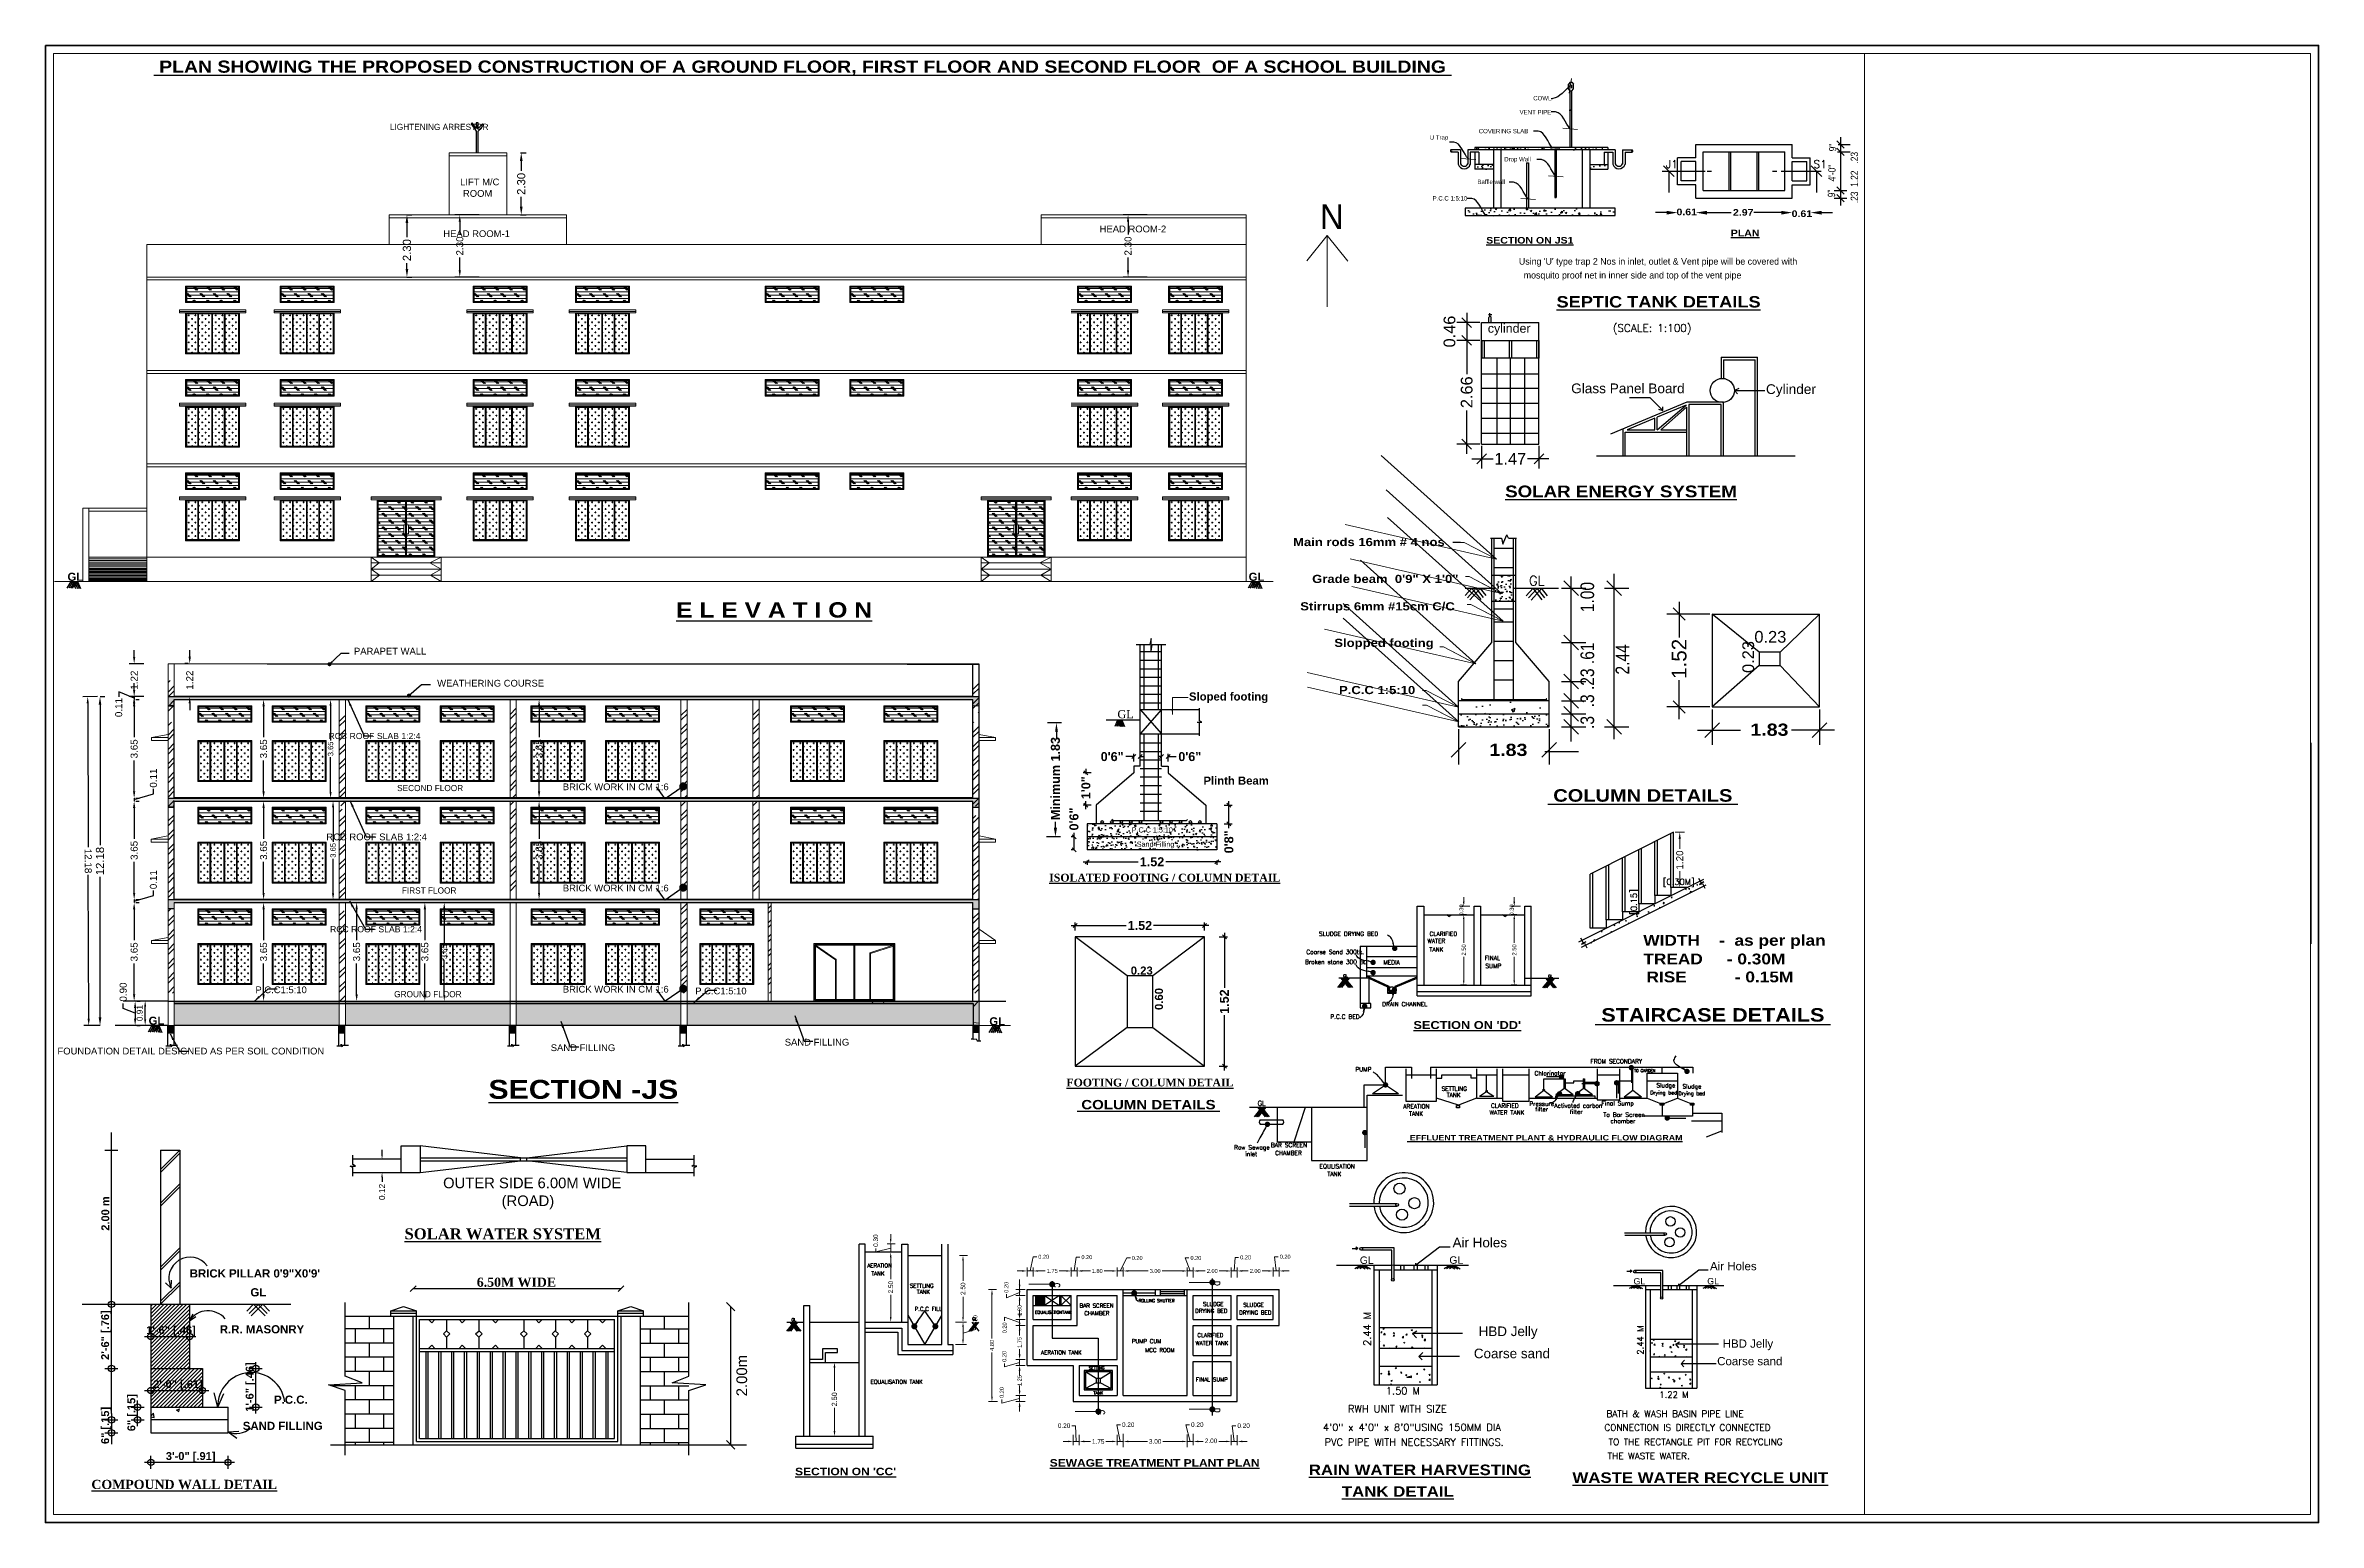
# Model space of a CAD drawing. Header units: metres. Extents: x -278 to 15491, y -352 to 277.
# Drawn here: x 15407.1 to 15491.3, y -318.2 to -263.5 of the extents above; entities that cross this region are included whole.
import ezdxf
from ezdxf.enums import TextEntityAlignment as Align

# ---------------------------------------------------------------- set-up
doc = ezdxf.new("R2010")
doc.units = ezdxf.units.M
doc.header["$MEASUREMENT"] = 0
doc.linetypes.add('HIDDENX2', pattern=[0.75, 0.5, -0.25])
for name, color, linetype in [('0 @ 1', 7, 'Continuous'), ('BLK_1_FLR_0_REGULAR_ROOM_1', 3, 'Continuous'), ('BLK_1_FLR_0_WATER_CLOSET', 213, 'Continuous'), ('BLK_1_FLR_1_REGULAR_ROOM_1', 117, 'Continuous'), ('BLK_1_FLR_1_WC_BATH_HEIGHT', 7, 'Continuous'), ('BLK_1_FLR_2_REGULAR_ROOM_1', 117, 'Continuous'), ('BLK_1_HT_OF_BLDG', 5, 'Continuous'), ('BLK_1_PLINTH_HEIGHT', 7, 'Continuous'), ('BLK_1_STAIR_HEADROOM_1', 55, 'Continuous'), ('BLK_1_STAIR_HEADROOM_2', 55, 'Continuous'), ('LK_1_FLR_2_WC_BATH_HEIGHT', 7, 'Continuous'), ('PASSAGE', 2, 'Continuous'), ('wall', 1, 'Continuous')]:
    doc.layers.add(name, color=color, linetype=linetype)
for name, color, linetype, lineweight in [('BLK_1_FLR_0_WC_BATH_HEIGHT', 163, 'Continuous', 30), ('BLK_2_PARAPET_HT', 7, 'Continuous', 30), ('NORTH_DIRECTION', 7, 'Continuous', 0)]:
    doc.layers.add(name, color=color, linetype=linetype, lineweight=lineweight)
doc.styles.add('1', font='timesbd.ttf')
doc.styles.add('56', font='')
doc.styles.add('Annotative', font='arial.ttf')
doc.styles.add('ROMANS', font='romans.shx')
doc.styles.get("Standard").update_dxf_attribs({"font": 'arial.ttf'})
doc.styles.add('style1', font='arialbd.ttf', dxfattribs={"height": 9})
doc.styles.add('style5', font='framd.ttf', dxfattribs={"height": 9})
doc.styles.add('swc-72', font='swissc.ttf')
doc.styles.add('USA TEXT', font='GOTHIC.TTF')
doc.styles.add('XL', font='FRAMDCN.TTF', dxfattribs={"height": 12})
doc.styles.get('56').set_extended_font_data('Arial Black')
doc.dimstyles.new('Aec_Arch_I$7', dxfattribs={"dimscale": 96, "dimtxt": 0.09375, "dimasz": 0.125, "dimexe": 0.083333, "dimexo": 0.125, "dimgap": 0.0625, "dimtad": 0, "dimdec": 1, "dimzin": 3, "dimdsep": 46, "dimlunit": 4, "dimtxsty": 'Annotative', "dimblk": 'OBLIQUE', "dimcen": 0.09375, "dimdle": 0.125, "dimadec": 0, "dimazin": 0, "dimtfac": 1, "dimtdec": 1, "dimtofl": 0, "dimtmove": 2, "dimatfit": 3, "dimldrblk": 'OBLIQUE', "dimfxl": 0, "dimfrac": 1, "dimtolj": 1, "dimtzin": 0, "dimarcsym": 0})
doc.dimstyles.new('Annotative', dxfattribs={"dimscale": 0, "dimtxt": 0.3, "dimasz": 0.3, "dimexe": 0.18, "dimexo": 0.0625, "dimgap": 0.09, "dimtad": 0, "dimzin": 0, "dimdsep": 46, "dimtxsty": 'Standard', "dimcen": 0.09, "dimadec": 0, "dimazin": 0, "dimtfac": 1, "dimtofl": 0, "dimtmove": 0, "dimatfit": 3, "dimfxl": 0, "dimtolj": 1, "dimtzin": 0, "dimarcsym": 0})
doc.dimstyles.new('ISO-25', dxfattribs={"dimtxt": 2.5, "dimasz": 2.5, "dimexe": 1.25, "dimexo": 0.625, "dimtad": 1, "dimtxsty": 'Standard', "dimcen": 2.5, "dimadec": 0, "dimazin": 0, "dimtfac": 1, "dimtmove": 0, "dimatfit": 3, "dimfxl": 0, "dimarcsym": 0})
doc.dimstyles.get("Standard").update_dxf_attribs({"dimtxt": 0.26, "dimasz": 0.25, "dimexe": 0.18, "dimexo": 0.0625, "dimgap": 0.09, "dimtad": 0, "dimzin": 0, "dimdsep": 46, "dimtxsty": 'Standard', "dimcen": 0.09, "dimadec": 0, "dimazin": 0, "dimtfac": 1, "dimtofl": 0, "dimtmove": 0, "dimatfit": 3, "dimfxl": 0, "dimtolj": 1, "dimtzin": 0, "dimarcsym": 0})
doc.dimstyles.new('Standard$0', dxfattribs={"dimtxt": 0.5, "dimasz": 0.5, "dimexe": 0, "dimexo": 1, "dimgap": 0, "dimtad": 0, "dimdec": 4, "dimzin": 0, "dimdsep": 46, "dimlunit": 4, "dimtxsty": 'Standard', "dimcen": 0.09, "dimadec": 0, "dimazin": 0, "dimtfac": 1, "dimtdec": 4, "dimtofl": 0, "dimtmove": 0, "dimatfit": 3, "dimfxl": 0, "dimtolj": 1, "dimtzin": 0, "dimarcsym": 0})
doc.dimstyles.new('STANDARD$7', dxfattribs={"dimtxt": 200, "dimasz": 100, "dimexe": 200, "dimexo": 200, "dimgap": 100, "dimtad": 1, "dimzin": 12, "dimdsep": 46, "dimtxsty": 'style1', "dimblk": 'OBLIQUE', "dimblk1": 'DOT', "dimblk2": 'DOT', "dimsah": 1, "dimcen": 200, "dimse1": 1, "dimse2": 1, "dimclrd": 6, "dimclre": 3, "dimclrt": 6, "dimadec": 0, "dimazin": 0, "dimtfac": 1, "dimtix": 1, "dimtmove": 2, "dimatfit": 3, "dimldrblk": 'DOT', "dimfxl": 0, "dimtolj": 1, "dimtzin": 12, "dimarcsym": 0})
pattern_1 = [(0, (-119.6457, -48.11411), (0.125, 0.125), [0.0625, -0.1875]), (90, (-119.61445, -48.14536), (-0.125, 0.125), [0.0625, -0.1875])]
pattern_2 = [(0, (-116.8893, -48.11411), (0.125, 0.125), [0.0625, -0.1875]), (90, (-116.85805, -48.14536), (-0.125, 0.125), [0.0625, -0.1875])]
pattern_3 = [(0, (-113.42209, -48.11411), (0.125, 0.125), [0.0625, -0.1875]), (90, (-113.39084, -48.14536), (-0.125, 0.125), [0.0625, -0.1875])]
pattern_4 = [(0, (-110.6657, -48.11411), (0.125, 0.125), [0.0625, -0.1875]), (90, (-110.63445, -48.14536), (-0.125, 0.125), [0.0625, -0.1875])]
pattern_5 = [(0, (-107.30705, -48.11411), (0.125, 0.125), [0.0625, -0.1875]), (90, (-107.2758, -48.14536), (-0.125, 0.125), [0.0625, -0.1875])]
pattern_6 = [(0, (-104.55065, -48.11411), (0.125, 0.125), [0.0625, -0.1875]), (90, (-104.5194, -48.14536), (-0.125, 0.125), [0.0625, -0.1875])]
pattern_7 = [(0, (-101.06087, -48.11411), (0.125, 0.125), [0.0625, -0.1875]), (90, (-101.02962, -48.14536), (-0.125, 0.125), [0.0625, -0.1875])]
pattern_8 = [(0, (-119.64588, -44.3541), (0.125, 0.125), [0.0625, -0.1875]), (90, (-119.61463, -44.38536), (-0.125, 0.125), [0.0625, -0.1875])]
pattern_9 = [(0, (-116.88949, -44.3541), (0.125, 0.125), [0.0625, -0.1875]), (90, (-116.85824, -44.38536), (-0.125, 0.125), [0.0625, -0.1875])]
pattern_10 = [(0, (-113.42227, -44.3541), (0.125, 0.125), [0.0625, -0.1875]), (90, (-113.39102, -44.38536), (-0.125, 0.125), [0.0625, -0.1875])]
pattern_11 = [(0, (-110.66588, -44.3541), (0.125, 0.125), [0.0625, -0.1875]), (90, (-110.63463, -44.38536), (-0.125, 0.125), [0.0625, -0.1875])]
pattern_12 = [(0, (-107.30723, -44.3541), (0.125, 0.125), [0.0625, -0.1875]), (90, (-107.27598, -44.38536), (-0.125, 0.125), [0.0625, -0.1875])]
pattern_13 = [(0, (-104.55083, -44.3541), (0.125, 0.125), [0.0625, -0.1875]), (90, (-104.51958, -44.38536), (-0.125, 0.125), [0.0625, -0.1875])]
pattern_14 = [(0, (-97.70093, -44.3541), (0.125, 0.125), [0.0625, -0.1875]), (90, (-97.66968, -44.38536), (-0.125, 0.125), [0.0625, -0.1875])]
pattern_15 = [(0, (-94.24214, -44.3541), (0.125, 0.125), [0.0625, -0.1875]), (90, (-94.21089, -44.38536), (-0.125, 0.125), [0.0625, -0.1875])]
pattern_16 = [(0, (-119.64588, -40.5941), (0.125, 0.125), [0.0625, -0.1875]), (90, (-119.61463, -40.62535), (-0.125, 0.125), [0.0625, -0.1875])]
pattern_17 = [(0, (-116.88949, -40.5941), (0.125, 0.125), [0.0625, -0.1875]), (90, (-116.85824, -40.62535), (-0.125, 0.125), [0.0625, -0.1875])]
pattern_18 = [(0, (-113.42227, -40.5941), (0.125, 0.125), [0.0625, -0.1875]), (90, (-113.39102, -40.62535), (-0.125, 0.125), [0.0625, -0.1875])]
pattern_19 = [(0, (-110.66588, -40.5941), (0.125, 0.125), [0.0625, -0.1875]), (90, (-110.63463, -40.62535), (-0.125, 0.125), [0.0625, -0.1875])]
pattern_20 = [(0, (-107.30723, -40.5941), (0.125, 0.125), [0.0625, -0.1875]), (90, (-107.27598, -40.62535), (-0.125, 0.125), [0.0625, -0.1875])]
pattern_21 = [(0, (-104.55083, -40.5941), (0.125, 0.125), [0.0625, -0.1875]), (90, (-104.51958, -40.62535), (-0.125, 0.125), [0.0625, -0.1875])]
pattern_22 = [(0, (-97.70093, -40.5941), (0.125, 0.125), [0.0625, -0.1875]), (90, (-97.66968, -40.62535), (-0.125, 0.125), [0.0625, -0.1875])]
pattern_23 = [(0, (-94.24214, -40.5941), (0.125, 0.125), [0.0625, -0.1875]), (90, (-94.21089, -40.62535), (-0.125, 0.125), [0.0625, -0.1875])]
pattern_24 = [(45, (-119.6457, -47.8141), (-0.265165043, 0.265165043), []), (45, (-119.46892, -47.8141), (-0.265165043, 0.265165043), [])]
pattern_25 = [(0, (-120.0965, -31.67165), (0.125, 0.125), [0.0625, -0.1875]), (90, (-120.06525, -31.7029), (-0.125, 0.125), [0.0625, -0.1875])]
pattern_26 = [(0, (-116.59252, -31.67165), (0.125, 0.125), [0.0625, -0.1875]), (90, (-116.56127, -31.7029), (-0.125, 0.125), [0.0625, -0.1875])]
pattern_27 = [(0, (-109.45248, -31.67165), (0.125, 0.125), [0.0625, -0.1875]), (90, (-109.42123, -31.7029), (-0.125, 0.125), [0.0625, -0.1875])]
pattern_28 = [(0, (-105.66073, -31.67165), (0.125, 0.125), [0.0625, -0.1875]), (90, (-105.62948, -31.7029), (-0.125, 0.125), [0.0625, -0.1875])]
pattern_29 = [(0, (-87.07157, -31.67165), (0.125, 0.125), [0.0625, -0.1875]), (90, (-87.04032, -31.7029), (-0.125, 0.125), [0.0625, -0.1875])]
pattern_30 = [(0, (-83.69719, -31.67165), (0.125, 0.125), [0.0625, -0.1875]), (90, (-83.66594, -31.7029), (-0.125, 0.125), [0.0625, -0.1875])]
pattern_31 = [(0, (-120.0965, -28.21165), (0.125, 0.125), [0.0625, -0.1875]), (90, (-120.06525, -28.2429), (-0.125, 0.125), [0.0625, -0.1875])]
pattern_32 = [(0, (-116.59252, -28.21165), (0.125, 0.125), [0.0625, -0.1875]), (90, (-116.56127, -28.2429), (-0.125, 0.125), [0.0625, -0.1875])]
pattern_33 = [(0, (-109.45248, -28.21165), (0.125, 0.125), [0.0625, -0.1875]), (90, (-109.42123, -28.2429), (-0.125, 0.125), [0.0625, -0.1875])]
pattern_34 = [(0, (-105.66073, -28.21165), (0.125, 0.125), [0.0625, -0.1875]), (90, (-105.62948, -28.2429), (-0.125, 0.125), [0.0625, -0.1875])]
pattern_35 = [(0, (-87.07157, -28.21165), (0.125, 0.125), [0.0625, -0.1875]), (90, (-87.04032, -28.2429), (-0.125, 0.125), [0.0625, -0.1875])]
pattern_36 = [(0, (-83.69719, -28.21165), (0.125, 0.125), [0.0625, -0.1875]), (90, (-83.66594, -28.2429), (-0.125, 0.125), [0.0625, -0.1875])]
pattern_37 = [(0, (-120.0965, -24.75165), (0.125, 0.125), [0.0625, -0.1875]), (90, (-120.06525, -24.7829), (-0.125, 0.125), [0.0625, -0.1875])]
pattern_38 = [(0, (-116.59252, -24.75165), (0.125, 0.125), [0.0625, -0.1875]), (90, (-116.56127, -24.7829), (-0.125, 0.125), [0.0625, -0.1875])]
pattern_39 = [(0, (-109.45248, -24.75165), (0.125, 0.125), [0.0625, -0.1875]), (90, (-109.42123, -24.7829), (-0.125, 0.125), [0.0625, -0.1875])]
pattern_40 = [(0, (-105.66073, -24.75165), (0.125, 0.125), [0.0625, -0.1875]), (90, (-105.62948, -24.7829), (-0.125, 0.125), [0.0625, -0.1875])]
pattern_41 = [(0, (-87.07157, -24.75165), (0.125, 0.125), [0.0625, -0.1875]), (90, (-87.04032, -24.7829), (-0.125, 0.125), [0.0625, -0.1875])]
pattern_42 = [(0, (-83.69719, -24.75165), (0.125, 0.125), [0.0625, -0.1875]), (90, (-83.66594, -24.7829), (-0.125, 0.125), [0.0625, -0.1875])]

msp = doc.modelspace()

# ---------------------------------------------------------------- texts
at = {"lineweight": 0}
for s, height, style, p in [('%%U PLAN SHOWING THE PROPOSED CONSTRUCTION OF A GROUND FLOOR, FIRST FLOOR AND SECOND FLOOR  OF A SCHOOL BUILDING ', 0.45, '56', (15411.142, -264.509)), ('LIGHTENING ARRESTOR', 0.22857, 'XL', (15419.885, -266.631)), ('%%UE L E V A T I O N', 0.57143, '56', (15430.479, -284.693)), ('SECOND FLOOR ', 0.22857, 'XL', (15420.152, -291.119)), ('FIRST FLOOR', 0.22857, 'XL', (15420.327, -294.914)), ('GROUND FLOOR ', 0.22857, 'XL', (15420.043, -298.754)), ('%%USECTION -JS', 0.7, '56', (15423.535, -302.516)), ('%%USOLAR WATER SYSTEM', 0.40699, '1', (15420.426, -307.72)), ('6.50M WIDE', 0.3398, '1', (15423.101, -309.478, -91.294)), ('1\'-6" [.46]', 0.29277, 'style1', (15410.859, -311.231)), ('2\'-0" [.61]', 0.29277, 'style1', (15411.118, -313.231)), (' RWH UNIT WITH SIZE', 0.26697, 'ROMANS', (15455.177, -314.134)), (' 1.50 M', 0.267, 'ROMANS', (15456.579, -313.465)), (' 1.22 M', 0.2286, 'ROMANS', (15466.733, -313.587)), ('4\'0" x 4\'0" x 8\'0"USING 150MM DIA', 0.26697, 'ROMANS', (15454.433, -314.817)), ('CONNECTION IS DIRECTLY CONNECTED ', 0.24132, 'ROMANS', (15464.853, -314.811)), ('BATH & WASH BASIN PIPE LINE', 0.24132, 'ROMANS', (15464.93, -314.303)), ('3\'-0" [.91]', 0.29277, 'style1', (15411.589, -315.895)), ('PVC PIPE WITH NECESSARY FITTINGS.', 0.26697, 'ROMANS', (15454.493, -315.367)), ('  TO THE RECTANGLE PIT FOR RECYCLING ', 0.24132, 'ROMANS', (15464.68, -315.346)), ('%%URAIN WATER HARVESTING', 0.38904, '56', (15453.91, -316.454)), ('%%UWASTE WATER RECYCLE UNIT', 0.38904, '56', (15463.671, -316.743)), ('THE WASTE WATER.', 0.24132, 'ROMANS', (15464.975, -315.867)), ('%%UCOMPOUND WALL DETAIL', 0.33981, '1', (15408.832, -316.969)), ('%%UTANK DETAIL', 0.38904, '56', (15455.132, -317.255))]:
    msp.add_text(s, height=height, dxfattribs=dict(style=style)).set_placement(p)
for s, p in [('LIFT M/C', (15422.484, -268.68)), ('ROOM', (15422.59, -269.106)), ('HEAD ROOM-2', (15446.165, -270.421)), ('HEAD ROOM-1', (15421.863, -270.597))]:
    msp.add_text(s, height=0.25, dxfattribs=at).set_placement(p)
for s, height, p in [('WEATHERING COURSE', 0.25, (15421.635, -287.247)), ('BRICK WORK IN CM 1:6', 0.25, (15426.287, -291.085)), ('BRICK WORK IN CM 1:6', 0.25, (15426.287, -294.835)), ('BRICK WORK IN CM 1:6', 0.25, (15426.287, -298.581)), ('OUTER SIDE 6.00M WIDE', 0.39201, (15421.854, -305.828)), ('(ROAD)', 0.392, (15424.022, -306.488)), ('Air Holes', 0.356, (15459.232, -308.017)), ('GL', 0.2753, (15455.799, -308.631)), ('GL', 0.2753, (15459.112, -308.627)), ('Air Holes', 0.3048, (15468.764, -308.866)), ('GL', 0.2358, (15465.931, -309.392)), ('GL', 0.2358, (15468.661, -309.388)), ('HBD Jelly', 0.356, (15460.197, -311.305)), ('Coarse sand', 0.35595, (15460.02, -312.126)), ('Coarse sand', 0.30482, (15469.029, -312.385)), ('HBD Jelly', 0.3048, (15469.234, -311.736))]:
    msp.add_text(s, height=height).set_placement(p)
for s, height, style, p in [('2.00 m', 0.2928, 'style1', (15409.493, -307.402)), ('2\'-6" [.76]', 0.29277, 'style1', (15409.487, -312.188)), (' 2.44 M', 0.267, 'ROMANS', (15456.205, -311.853)), (' 2.44 M', 0.2286, 'ROMANS', (15466.298, -312.151)), ('1\'-6" [.46]', 0.29277, 'style1', (15414.837, -314.111)), ('6" [.15]', 0.2928, 'style1', (15410.457, -314.828)), ('6" [.15]', 0.2928, 'style1', (15409.487, -315.303))]:
    msp.add_text(s, height=height, rotation=90, dxfattribs=dict(style=style)).set_placement(p)
for s, height, p in [('0.12', 0.2217, (15419.703, -306.267)), ('2.00m', 0.3948, (15433.11, -313.536))]:
    msp.add_text(s, height=height, rotation=90).set_placement(p)
at = {"style": 'style1'}
for s, height, p in [('BRICK PILLAR 0\'9"X0\'9\'', 0.30267, (15414.885, -308.983)), ('GL', 0.3027, (15415.014, -309.683)), ('R.R. MASONRY', 0.30267, (15415.148, -311.053)), ('P.C.C.', 0.3027, (15416.218, -313.66)), ('SAND FILLING', 0.30267, (15415.917, -314.63))]:
    msp.add_text(s, height=height, dxfattribs=at).set_placement(p, align=Align.MIDDLE)
at = {"char_height": 0.3, "width": 15.35061, "attachment_point": 5, "style": 'style1'}
for insert in [(15408.238, -283.182), (15451.973, -283.182), (15411.242, -299.625), (15442.371, -299.647)]:
    msp.add_mtext('\\A1;GL', dxfattribs=dict(at, insert=insert))
at = {"attachment_point": 5}
for s, insert, char_height in [('\\A1;PARAPET WALL', (15419.893, -285.934), 0.25), ('\\A1;RCC ROOF SLAB 1:2:4', (15419.315, -289.079), 0.22863), ('\\A1;RCC ROOF SLAB 1:2:4', (15419.394, -292.816), 0.25), ('\\A1;RCC ROOF SLAB 1:2:4', (15419.372, -296.235), 0.22863), ('\\A1;P.C.C1:5:10', (15415.856, -298.48), 0.25), ('\\A1;P.C.C1:5:10', (15432.141, -298.523), 0.25), ('\\A1;SAND FILLING', (15435.698, -300.421), 0.25), ('\\A1;FOUNDATION DETAIL DESIGNED AS PER SOIL CONDITION', (15412.514, -300.75), 0.25), ('\\A1;SAND FILLING', (15427.034, -300.626), 0.25)]:
    msp.add_mtext(s, dxfattribs=dict(at, insert=insert, char_height=char_height))
at = {"layer": 'NORTH_DIRECTION', "insert": (15454.316, -269.379), "char_height": 0.923, "attachment_point": 1, "style": 'USA TEXT'}
msp.add_mtext_dynamic_manual_height_columns('N', width=1.18507, gutter_width=30, heights=[2.651], dxfattribs=at)

# ---------------------------------------------------------------- blocks, each defined once
blk = doc.blocks.new('*D217')
at = {"color": 0, "lineweight": -2}
for p, q in [((15410.415, -291.739), (15410.415, -292.886)), ((15410.478, -291.489), (15410.595, -291.489)), ((15410.415, -294.889), (15410.415, -293.743)), ((15410.478, -295.139), (15410.595, -295.139))]:
    blk.add_line(p, q, dxfattribs=at)
at = {"color": 0, "lineweight": 0}
for points in [[(15410.373, -291.739), (15410.457, -291.739), (15410.415, -291.489)], [(15410.373, -294.889), (15410.457, -294.889), (15410.415, -295.139)]]:
    blk.add_solid(points, dxfattribs=at)
at = {"layer": 'Defpoints', "color": 0, "lineweight": 0}
for p in [(15410.415, -291.489), (15410.415, -295.139), (15410.415, -295.139)]:
    blk.add_point(p, dxfattribs=at)
at = {"color": 0, "lineweight": -2, "insert": (15410.415, -293.314), "char_height": 0.26, "attachment_point": 5, "rotation": 90}
blk.add_mtext('\\A1;3.65', dxfattribs=at)
blk = doc.blocks.new('*D218')
at = {"color": 0, "lineweight": -2}
for p, q in [((15410.415, -291.129), (15410.415, -290.879)), ((15411.128, -291.22), (15411.128, -291.04)), ((15410.415, -291.434), (15411.128, -291.22)), ((15410.415, -291.379), (15410.415, -291.489)), ((15410.415, -291.739), (15410.415, -291.989)), ((15410.478, -291.379), (15410.595, -291.379)), ((15410.478, -291.489), (15410.595, -291.489))]:
    blk.add_line(p, q, dxfattribs=at)
at = {"color": 0, "lineweight": 0}
for points in [[(15410.373, -291.129), (15410.457, -291.129), (15410.415, -291.379)], [(15410.373, -291.739), (15410.457, -291.739), (15410.415, -291.489)]]:
    blk.add_solid(points, dxfattribs=at)
at = {"layer": 'Defpoints', "color": 0, "lineweight": 0}
for p in [(15410.415, -291.379), (15410.415, -291.489), (15410.415, -291.489)]:
    blk.add_point(p, dxfattribs=at)
at = {"color": 0, "lineweight": -2, "insert": (15411.128, -290.638), "char_height": 0.26, "attachment_point": 5, "rotation": 90}
blk.add_mtext('\\A1;0.11', dxfattribs=at)
blk = doc.blocks.new('*D219')
at = {"color": 0, "lineweight": -2}
for p, q in [((15410.415, -286.149), (15410.415, -285.899)), ((15410.769, -286.399), (15410.235, -286.399)), ((15410.769, -287.619), (15410.235, -287.619)), ((15410.415, -287.869), (15410.415, -288.119))]:
    blk.add_line(p, q, dxfattribs=at)
at = {"color": 0, "lineweight": 0}
for points in [[(15410.373, -286.149), (15410.457, -286.149), (15410.415, -286.399)], [(15410.373, -287.869), (15410.457, -287.869), (15410.415, -287.619)]]:
    blk.add_solid(points, dxfattribs=at)
at = {"layer": 'Defpoints', "color": 0, "lineweight": 0}
for p in [(15410.832, -286.399), (15410.415, -287.619), (15410.832, -287.619)]:
    blk.add_point(p, dxfattribs=at)
at = {"color": 0, "lineweight": -2, "insert": (15410.415, -287.009), "char_height": 0.26, "attachment_point": 5, "rotation": 90}
blk.add_mtext('\\A1;1.22', dxfattribs=at)
blk = doc.blocks.new('*D220')
at = {"color": 0, "lineweight": -2}
for p, q in [((15410.415, -287.674), (15409.844, -287.442)), ((15409.844, -287.442), (15409.844, -287.622)), ((15410.769, -287.619), (15410.235, -287.619)), ((15410.415, -287.369), (15410.415, -287.119)), ((15410.415, -287.619), (15410.415, -287.729)), ((15410.478, -287.729), (15410.595, -287.729)), ((15410.415, -287.979), (15410.415, -288.229))]:
    blk.add_line(p, q, dxfattribs=at)
at = {"color": 0, "lineweight": 0}
for points in [[(15410.373, -287.369), (15410.457, -287.369), (15410.415, -287.619)], [(15410.373, -287.979), (15410.457, -287.979), (15410.415, -287.729)]]:
    blk.add_solid(points, dxfattribs=at)
at = {"layer": 'Defpoints', "color": 0, "lineweight": 0}
for p in [(15410.415, -287.729), (15410.415, -287.729), (15410.832, -287.619)]:
    blk.add_point(p, dxfattribs=at)
at = {"color": 0, "lineweight": -2, "insert": (15409.844, -288.024), "char_height": 0.26, "attachment_point": 5, "rotation": 90}
blk.add_mtext('\\A1;0.11', dxfattribs=at)
blk = doc.blocks.new('*D221')
at = {"color": 0, "lineweight": -2}
for p, q in [((15410.478, -295.249), (15410.595, -295.249)), ((15410.415, -295.499), (15410.415, -296.645)), ((15410.415, -298.648), (15410.415, -297.502)), ((15410.389, -298.898), (15410.235, -298.898))]:
    blk.add_line(p, q, dxfattribs=at)
at = {"color": 0, "lineweight": 0}
for points in [[(15410.373, -295.499), (15410.457, -295.499), (15410.415, -295.249)], [(15410.373, -298.648), (15410.457, -298.648), (15410.415, -298.898)]]:
    blk.add_solid(points, dxfattribs=at)
at = {"layer": 'Defpoints', "color": 0, "lineweight": 0}
for p in [(15410.415, -295.249), (15410.415, -298.898), (15410.452, -298.898)]:
    blk.add_point(p, dxfattribs=at)
at = {"color": 0, "lineweight": -2, "insert": (15410.415, -297.074), "char_height": 0.26, "attachment_point": 5, "rotation": 90}
blk.add_mtext('\\A1;3.65', dxfattribs=at)
blk = doc.blocks.new('*D222')
at = {"color": 0, "lineweight": -2}
for p, q in [((15410.478, -287.729), (15410.595, -287.729)), ((15410.415, -287.979), (15410.415, -289.126)), ((15410.415, -291.129), (15410.415, -289.983)), ((15410.478, -291.379), (15410.595, -291.379))]:
    blk.add_line(p, q, dxfattribs=at)
at = {"color": 0, "lineweight": 0}
for points in [[(15410.373, -287.979), (15410.457, -287.979), (15410.415, -287.729)], [(15410.373, -291.129), (15410.457, -291.129), (15410.415, -291.379)]]:
    blk.add_solid(points, dxfattribs=at)
at = {"layer": 'Defpoints', "color": 0, "lineweight": 0}
for p in [(15410.415, -287.729), (15410.415, -291.379), (15410.415, -291.379)]:
    blk.add_point(p, dxfattribs=at)
at = {"color": 0, "lineweight": -2, "insert": (15410.415, -289.554), "char_height": 0.26, "attachment_point": 5, "rotation": 90}
blk.add_mtext('\\A1;3.65', dxfattribs=at)
blk = doc.blocks.new('*D223')
at = {"color": 0, "lineweight": -2}
for p, q in [((15410.009, -299.168), (15410.009, -298.988)), ((15410.452, -299.348), (15410.009, -299.168)), ((15410.452, -299.148), (15410.452, -299.548)), ((15410.514, -298.898), (15410.632, -298.898)), ((15410.514, -299.798), (15410.632, -299.798))]:
    blk.add_line(p, q, dxfattribs=at)
at = {"color": 0, "lineweight": 0}
for points in [[(15410.41, -299.148), (15410.494, -299.148), (15410.452, -298.898)], [(15410.41, -299.548), (15410.494, -299.548), (15410.452, -299.798)]]:
    blk.add_solid(points, dxfattribs=at)
at = {"layer": 'Defpoints', "color": 0, "lineweight": 0}
for p in [(15410.452, -298.898), (15410.452, -299.798), (15410.452, -299.798)]:
    blk.add_point(p, dxfattribs=at)
at = {"color": 0, "lineweight": -2, "insert": (15410.009, -298.561), "char_height": 0.26, "attachment_point": 5, "rotation": 90}
blk.add_mtext('\\A1;0.90', dxfattribs=at)
blk = doc.blocks.new('*D224')
at = {"color": 0, "lineweight": -2}
for p, q in [((15410.415, -294.889), (15410.415, -294.639)), ((15410.415, -295.194), (15411.128, -294.98)), ((15410.415, -295.139), (15410.415, -295.249)), ((15410.478, -295.139), (15410.595, -295.139)), ((15410.478, -295.249), (15410.595, -295.249)), ((15411.128, -294.98), (15411.128, -294.8)), ((15410.415, -295.499), (15410.415, -295.749))]:
    blk.add_line(p, q, dxfattribs=at)
at = {"color": 0, "lineweight": 0}
for points in [[(15410.373, -294.889), (15410.457, -294.889), (15410.415, -295.139)], [(15410.373, -295.499), (15410.457, -295.499), (15410.415, -295.249)]]:
    blk.add_solid(points, dxfattribs=at)
at = {"layer": 'Defpoints', "color": 0, "lineweight": 0}
for p in [(15410.415, -295.139), (15410.415, -295.249), (15410.415, -295.249)]:
    blk.add_point(p, dxfattribs=at)
at = {"color": 0, "lineweight": -2, "insert": (15411.128, -294.398), "char_height": 0.26, "attachment_point": 5, "rotation": 90}
blk.add_mtext('\\A1;0.11', dxfattribs=at)
blk = doc.blocks.new('*D225')
at = {"color": 0, "lineweight": -2}
for p, q in [((15409.052, -287.619), (15408.516, -287.621)), ((15408.696, -287.87), (15408.712, -293.193)), ((15408.731, -299.549), (15408.715, -294.226)), ((15409.088, -299.798), (15408.552, -299.8))]:
    blk.add_line(p, q, dxfattribs=at)
at = {"color": 0, "lineweight": 0}
for points in [[(15408.738, -287.87), (15408.655, -287.871), (15408.696, -287.62)], [(15408.773, -299.549), (15408.69, -299.549), (15408.732, -299.799)]]:
    blk.add_solid(points, dxfattribs=at)
at = {"layer": 'Defpoints', "color": 0, "lineweight": 0}
for p in [(15409.114, -287.619), (15408.732, -299.799), (15409.151, -299.798)]:
    blk.add_point(p, dxfattribs=at)
at = {"color": 0, "lineweight": -2, "insert": (15408.714, -293.71), "char_height": 0.26, "attachment_point": 5, "rotation": 270.17189}
blk.add_mtext('\\A1;12.18', dxfattribs=at)
blk = doc.blocks.new('_Dot')
at = {"color": 0, "linetype": 'ByBlock', "lineweight": -2}
blk.add_line((-0.5, 0), (-1, 0), dxfattribs=at)
at = {"color": 0, "linetype": 'ByBlock', "const_width": 0.5}
blk.add_lwpolyline([(-0.25, 0, 1), (0.25, 0, 1)], format="xyb", close=True, dxfattribs=at)
blk = doc.blocks.new('_Oblique')
at = {"color": 0, "linetype": 'ByBlock', "lineweight": -2}
blk.add_line((-0.5, -0.5), (0.5, 0.5), dxfattribs=at)
blk = doc.blocks.new('*D226')
at = {"color": 0, "lineweight": -2, "ltscale": 10}
for p, q in [((15420.515, -269.777), (15420.695, -269.777)), ((15420.515, -270.077), (15420.515, -270.598)), ((15420.515, -271.777), (15420.515, -271.562)), ((15420.515, -272.077), (15420.695, -272.077))]:
    blk.add_line(p, q, dxfattribs=at)
at = {"color": 0, "lineweight": 0, "ltscale": 10}
for points in [[(15420.465, -270.077), (15420.565, -270.077), (15420.515, -269.777)], [(15420.465, -271.777), (15420.565, -271.777), (15420.515, -272.077)]]:
    blk.add_solid(points, dxfattribs=at)
at = {"layer": 'Defpoints', "color": 0, "lineweight": 0, "ltscale": 10}
for p in [(15420.497, -269.777), (15420.515, -269.777), (15420.497, -272.077)]:
    blk.add_point(p, dxfattribs=at)
at = {"color": 0, "lineweight": 0, "ltscale": 10, "insert": (15420.515, -271.08), "char_height": 0.3, "attachment_point": 5, "rotation": 90}
blk.add_mtext('\\A1;2.30', dxfattribs=at)
blk = doc.blocks.new('*D227')
at = {"color": 0, "lineweight": -2, "ltscale": 10}
for p, q in [((15424.715, -267.477), (15424.928, -267.477)), ((15424.748, -267.777), (15424.748, -268.145)), ((15424.748, -269.477), (15424.748, -269.108)), ((15424.715, -269.777), (15424.928, -269.777))]:
    blk.add_line(p, q, dxfattribs=at)
at = {"color": 0, "lineweight": 0, "ltscale": 10}
for points in [[(15424.698, -267.777), (15424.798, -267.777), (15424.748, -267.477)], [(15424.698, -269.477), (15424.798, -269.477), (15424.748, -269.777)]]:
    blk.add_solid(points, dxfattribs=at)
at = {"layer": 'Defpoints', "color": 0, "lineweight": 0, "ltscale": 10}
for p in [(15424.652, -267.477), (15424.748, -267.477), (15424.652, -269.777)]:
    blk.add_point(p, dxfattribs=at)
at = {"color": 0, "lineweight": 0, "ltscale": 10, "insert": (15424.748, -268.627), "char_height": 0.3, "attachment_point": 5, "rotation": 90}
blk.add_mtext('\\A1;2.30', dxfattribs=at)
blk = doc.blocks.new('*D237')
at = {"color": 0, "lineweight": -2}
for p, q in [((15500.12, -249.86), (15500.12, -249.4)), ((15500.37, -249.58), (15501.33, -249.58)), ((15503.08, -249.58), (15502.11, -249.58)), ((15503.33, -249.86), (15503.33, -249.4))]:
    blk.add_line(p, q, dxfattribs=at)
at = {"color": 0, "lineweight": 0}
for points in [[(15500.37, -249.54), (15500.37, -249.62), (15500.12, -249.58)], [(15503.08, -249.54), (15503.08, -249.62), (15503.33, -249.58)]]:
    blk.add_solid(points, dxfattribs=at)
at = {"layer": 'Defpoints', "color": 0, "lineweight": 0}
for p in [(15500.12, -249.93), (15503.33, -249.58), (15503.33, -249.93)]:
    blk.add_point(p, dxfattribs=at)
at = {"color": 0, "insert": (15501.72, -249.58), "char_height": 0.23, "attachment_point": 5}
blk.add_mtext('\\A1;3.00', dxfattribs=at)
blk = doc.blocks.new('*D238')
at = {"color": 0, "lineweight": -2}
for p, q in [((15503.48, -249.58), (15503.26, -248.74)), ((15503.26, -248.74), (15503.44, -248.74)), ((15503.33, -249.24), (15503.33, -249.76)), ((15503.63, -249.2), (15503.63, -249.76)), ((15503.08, -249.58), (15502.83, -249.58)), ((15503.63, -249.58), (15503.33, -249.58)), ((15503.88, -249.58), (15504.13, -249.58))]:
    blk.add_line(p, q, dxfattribs=at)
at = {"color": 0, "lineweight": 0}
for points in [[(15503.08, -249.54), (15503.08, -249.62), (15503.33, -249.58)], [(15503.88, -249.54), (15503.88, -249.62), (15503.63, -249.58)]]:
    blk.add_solid(points, dxfattribs=at)
at = {"layer": 'Defpoints', "color": 0, "lineweight": 0}
for p in [(15503.33, -249.17), (15503.63, -249.14), (15503.33, -249.58)]:
    blk.add_point(p, dxfattribs=at)
at = {"color": 0, "insert": (15503.83, -248.74), "char_height": 0.23, "attachment_point": 5}
blk.add_mtext('\\A1;0.20', dxfattribs=at)
blk = doc.blocks.new('*D239')
at = {"color": 0, "lineweight": -2}
for p, q in [((15503.63, -249.2), (15503.63, -249.76)), ((15505.53, -249.25), (15505.53, -249.76)), ((15503.88, -249.58), (15504.12, -249.58)), ((15505.28, -249.58), (15504.91, -249.58))]:
    blk.add_line(p, q, dxfattribs=at)
at = {"color": 0, "lineweight": 0}
for points in [[(15503.88, -249.54), (15503.88, -249.62), (15503.63, -249.58)], [(15505.28, -249.54), (15505.28, -249.62), (15505.53, -249.58)]]:
    blk.add_solid(points, dxfattribs=at)
at = {"layer": 'Defpoints', "color": 0, "lineweight": 0}
for p in [(15503.63, -249.14), (15505.53, -249.19), (15503.63, -249.58)]:
    blk.add_point(p, dxfattribs=at)
at = {"color": 0, "insert": (15504.52, -249.55), "char_height": 0.23, "attachment_point": 5}
blk.add_mtext('\\A1;2.00', dxfattribs=at)
blk = doc.blocks.new('*D240')
at = {"color": 0, "lineweight": -2}
for p, q in [((15505.53, -249.25), (15505.53, -249.76)), ((15505.68, -249.58), (15505.58, -248.79)), ((15505.58, -248.79), (15505.76, -248.79)), ((15505.28, -249.58), (15505.03, -249.58)), ((15505.83, -249.58), (15505.53, -249.58)), ((15505.83, -249.27), (15505.83, -249.76)), ((15506.08, -249.58), (15506.33, -249.58))]:
    blk.add_line(p, q, dxfattribs=at)
at = {"color": 0, "lineweight": 0}
for points in [[(15505.28, -249.54), (15505.28, -249.62), (15505.53, -249.58)], [(15506.08, -249.54), (15506.08, -249.62), (15505.83, -249.58)]]:
    blk.add_solid(points, dxfattribs=at)
at = {"layer": 'Defpoints', "color": 0, "lineweight": 0}
for p in [(15505.53, -249.19), (15505.83, -249.21), (15505.53, -249.58)]:
    blk.add_point(p, dxfattribs=at)
at = {"color": 0, "insert": (15506.15, -248.79), "char_height": 0.23, "attachment_point": 5}
blk.add_mtext('\\A1;0.20', dxfattribs=at)
blk = doc.blocks.new('*D241')
at = {"color": 0, "lineweight": -2}
for p, q in [((15499.97, -249.58), (15499.8, -248.74)), ((15499.8, -248.74), (15499.98, -248.74)), ((15499.82, -249.25), (15499.82, -249.76)), ((15500.12, -249.2), (15500.12, -249.76)), ((15499.57, -249.58), (15499.32, -249.58)), ((15499.82, -249.58), (15500.12, -249.58)), ((15500.37, -249.58), (15500.62, -249.58))]:
    blk.add_line(p, q, dxfattribs=at)
at = {"color": 0, "lineweight": 0}
for points in [[(15499.57, -249.54), (15499.57, -249.62), (15499.82, -249.58)], [(15500.37, -249.54), (15500.37, -249.62), (15500.12, -249.58)]]:
    blk.add_solid(points, dxfattribs=at)
at = {"layer": 'Defpoints', "color": 0, "lineweight": 0}
for p in [(15499.82, -249.19), (15500.12, -249.14), (15500.12, -249.58)]:
    blk.add_point(p, dxfattribs=at)
at = {"color": 0, "insert": (15500.37, -248.74), "char_height": 0.23, "attachment_point": 5}
blk.add_mtext('\\A1;0.20', dxfattribs=at)
blk = doc.blocks.new('*D242')
at = {"color": 0, "lineweight": -2}
for p, q in [((15497.92, -249.25), (15497.92, -249.76)), ((15499.82, -249.25), (15499.82, -249.76)), ((15498.17, -249.58), (15498.49, -249.58)), ((15499.57, -249.58), (15499.25, -249.58))]:
    blk.add_line(p, q, dxfattribs=at)
at = {"color": 0, "lineweight": 0}
for points in [[(15498.17, -249.54), (15498.17, -249.62), (15497.92, -249.58)], [(15499.57, -249.54), (15499.57, -249.62), (15499.82, -249.58)]]:
    blk.add_solid(points, dxfattribs=at)
at = {"layer": 'Defpoints', "color": 0, "lineweight": 0}
for p in [(15497.92, -249.19), (15499.82, -249.19), (15499.82, -249.58)]:
    blk.add_point(p, dxfattribs=at)
at = {"color": 0, "insert": (15498.87, -249.58), "char_height": 0.23, "attachment_point": 5}
blk.add_mtext('\\A1;1.75', dxfattribs=at)
blk = doc.blocks.new('*D243')
at = {"color": 0, "lineweight": -2}
for p, q in [((15497.73, -248.79), (15497.55, -248.79)), ((15497.62, -249.25), (15497.62, -249.76)), ((15497.77, -249.58), (15497.73, -248.79)), ((15497.92, -249.25), (15497.92, -249.76)), ((15497.37, -249.58), (15497.12, -249.58)), ((15497.62, -249.58), (15497.92, -249.58)), ((15498.17, -249.58), (15498.42, -249.58))]:
    blk.add_line(p, q, dxfattribs=at)
at = {"color": 0, "lineweight": 0}
for points in [[(15497.37, -249.54), (15497.37, -249.62), (15497.62, -249.58)], [(15498.17, -249.54), (15498.17, -249.62), (15497.92, -249.58)]]:
    blk.add_solid(points, dxfattribs=at)
at = {"layer": 'Defpoints', "color": 0, "lineweight": 0}
for p in [(15497.62, -249.19), (15497.92, -249.19), (15497.92, -249.58)]:
    blk.add_point(p, dxfattribs=at)
at = {"color": 0, "insert": (15497.16, -248.79), "char_height": 0.23, "attachment_point": 5}
blk.add_mtext('\\A1;0.20', dxfattribs=at)
blk = doc.blocks.new('*D244')
at = {"color": 0, "lineweight": -2}
for p, q in [((15495.61, -241.32), (15495.61, -240.86)), ((15495.86, -241.04), (15496.22, -241.04)), ((15497.27, -241.04), (15496.91, -241.04)), ((15497.52, -241.32), (15497.52, -240.86))]:
    blk.add_line(p, q, dxfattribs=at)
at = {"color": 0, "lineweight": 0}
for points in [[(15495.86, -241), (15495.86, -241.08), (15495.61, -241.04)], [(15497.27, -241), (15497.27, -241.08), (15497.52, -241.04)]]:
    blk.add_solid(points, dxfattribs=at)
at = {"layer": 'Defpoints', "color": 0, "lineweight": 0}
for p in [(15497.52, -241.04), (15495.61, -241.39), (15497.52, -241.39)]:
    blk.add_point(p, dxfattribs=at)
at = {"color": 0, "insert": (15496.57, -241.04), "char_height": 0.2, "attachment_point": 5}
blk.add_mtext('\\A1;1.75', dxfattribs=at)
blk = doc.blocks.new('*D245')
at = {"color": 0, "lineweight": -2}
for p, q in [((15495.06, -241.04), (15494.81, -241.04)), ((15495.31, -241.32), (15495.31, -240.86)), ((15495.31, -241.04), (15495.61, -241.04)), ((15495.46, -241.04), (15495.61, -240.33)), ((15495.61, -240.33), (15495.79, -240.33)), ((15495.61, -241.32), (15495.61, -240.86)), ((15495.86, -241.04), (15496.11, -241.04))]:
    blk.add_line(p, q, dxfattribs=at)
at = {"color": 0, "lineweight": 0}
for points in [[(15495.06, -241), (15495.06, -241.08), (15495.31, -241.04)], [(15495.86, -241), (15495.86, -241.08), (15495.61, -241.04)]]:
    blk.add_solid(points, dxfattribs=at)
at = {"layer": 'Defpoints', "color": 0, "lineweight": 0}
for p in [(15495.61, -241.04), (15495.31, -241.39), (15495.61, -241.39)]:
    blk.add_point(p, dxfattribs=at)
at = {"color": 0, "insert": (15496.14, -240.33), "char_height": 0.2, "attachment_point": 5}
blk.add_mtext('\\A1;0.20', dxfattribs=at)
blk = doc.blocks.new('*D246')
at = {"color": 0, "lineweight": -2}
for p, q in [((15493.78, -241.97), (15493.37, -241.97)), ((15493.55, -242.22), (15493.55, -244.42)), ((15493.55, -247.33), (15493.55, -245.13)), ((15493.83, -247.58), (15493.37, -247.58))]:
    blk.add_line(p, q, dxfattribs=at)
at = {"color": 0, "lineweight": 0}
for points in [[(15493.51, -242.22), (15493.59, -242.22), (15493.55, -241.97)], [(15493.51, -247.33), (15493.59, -247.33), (15493.55, -247.58)]]:
    blk.add_solid(points, dxfattribs=at)
at = {"layer": 'Defpoints', "color": 0, "lineweight": 0}
for p in [(15493.55, -241.97), (15493.85, -241.97), (15493.89, -247.58)]:
    blk.add_point(p, dxfattribs=at)
at = {"color": 0, "insert": (15493.55, -244.77), "char_height": 0.2, "attachment_point": 5, "rotation": 90}
blk.add_mtext('\\A1;4.80', dxfattribs=at)
blk = doc.blocks.new('*D247')
at = {"color": 0, "lineweight": -2}
for p, q in [((15495.21, -243.77), (15494.75, -243.77)), ((15494.93, -244.02), (15494.93, -244.28)), ((15495.21, -245.47), (15494.75, -245.47)), ((15494.93, -245.22), (15494.93, -244.96))]:
    blk.add_line(p, q, dxfattribs=at)
at = {"color": 0, "lineweight": 0}
for points in [[(15494.89, -244.02), (15494.98, -244.02), (15494.93, -243.77)], [(15494.89, -245.22), (15494.98, -245.22), (15494.93, -245.47)]]:
    blk.add_solid(points, dxfattribs=at)
at = {"layer": 'Defpoints', "color": 0, "lineweight": 0}
for p in [(15494.93, -243.77), (15495.27, -243.77), (15495.27, -245.47)]:
    blk.add_point(p, dxfattribs=at)
at = {"color": 0, "insert": (15494.93, -244.62), "char_height": 0.2, "attachment_point": 5, "rotation": 90}
blk.add_mtext('\\A1;1.75', dxfattribs=at)
blk = doc.blocks.new('*D248')
at = {"color": 0, "lineweight": -2}
for p, q in [((15495.21, -245.78), (15494.75, -245.78)), ((15494.93, -246.03), (15494.93, -246.19)), ((15494.93, -247.03), (15494.93, -246.87)), ((15495.24, -247.28), (15494.75, -247.28))]:
    blk.add_line(p, q, dxfattribs=at)
at = {"color": 0, "lineweight": 0}
for points in [[(15494.89, -246.03), (15494.98, -246.03), (15494.93, -245.78)], [(15494.89, -247.03), (15494.98, -247.03), (15494.93, -247.28)]]:
    blk.add_solid(points, dxfattribs=at)
at = {"layer": 'Defpoints', "color": 0, "lineweight": 0}
for p in [(15494.93, -245.78), (15495.27, -245.78), (15495.3, -247.28)]:
    blk.add_point(p, dxfattribs=at)
at = {"color": 0, "insert": (15494.93, -246.53), "char_height": 0.2, "attachment_point": 5, "rotation": 90}
blk.add_mtext('\\A1;1.25', dxfattribs=at)
blk = doc.blocks.new('*D249')
at = {"color": 0, "lineweight": -2}
for p, q in [((15494.93, -247.03), (15494.93, -246.78)), ((15494.93, -247.43), (15494.04, -247.66)), ((15494.04, -247.66), (15494.04, -247.48)), ((15495.24, -247.28), (15494.75, -247.28)), ((15495.21, -247.58), (15494.75, -247.58)), ((15494.93, -247.58), (15494.93, -247.28)), ((15494.93, -247.83), (15494.93, -248.08))]:
    blk.add_line(p, q, dxfattribs=at)
at = {"color": 0, "lineweight": 0}
for points in [[(15494.89, -247.03), (15494.98, -247.03), (15494.93, -247.28)], [(15494.89, -247.83), (15494.98, -247.83), (15494.93, -247.58)]]:
    blk.add_solid(points, dxfattribs=at)
at = {"layer": 'Defpoints', "color": 0, "lineweight": 0}
for p in [(15494.93, -247.28), (15495.27, -247.58), (15495.3, -247.28)]:
    blk.add_point(p, dxfattribs=at)
at = {"color": 0, "insert": (15494.04, -247.13), "char_height": 0.2, "attachment_point": 5, "rotation": 90}
blk.add_mtext('\\A1;0.20', dxfattribs=at)
blk = doc.blocks.new('*D250')
at = {"color": 0, "lineweight": -2}
for p, q in [((15494.93, -245.63), (15494.17, -245.85)), ((15494.17, -245.85), (15494.17, -245.67)), ((15495.21, -245.47), (15494.75, -245.47)), ((15495.21, -245.78), (15494.75, -245.78)), ((15494.93, -245.22), (15494.93, -244.97)), ((15494.93, -245.78), (15494.93, -245.47)), ((15494.93, -246.03), (15494.93, -246.28))]:
    blk.add_line(p, q, dxfattribs=at)
at = {"color": 0, "lineweight": 0}
for points in [[(15494.89, -245.22), (15494.98, -245.22), (15494.93, -245.47)], [(15494.89, -246.03), (15494.98, -246.03), (15494.93, -245.78)]]:
    blk.add_solid(points, dxfattribs=at)
at = {"layer": 'Defpoints', "color": 0, "lineweight": 0}
for p in [(15494.93, -245.47), (15495.27, -245.47), (15495.27, -245.78)]:
    blk.add_point(p, dxfattribs=at)
at = {"color": 0, "insert": (15494.17, -245.32), "char_height": 0.2, "attachment_point": 5, "rotation": 90}
blk.add_mtext('\\A1;0.20', dxfattribs=at)
blk = doc.blocks.new('*D251')
at = {"color": 0, "lineweight": -2}
for p, q in [((15495.21, -242.27), (15494.75, -242.27)), ((15494.93, -242.02), (15494.93, -241.77)), ((15495.21, -243.47), (15494.75, -243.47)), ((15494.93, -243.72), (15494.93, -243.97))]:
    blk.add_line(p, q, dxfattribs=at)
at = {"color": 0, "lineweight": 0}
for points in [[(15494.89, -242.02), (15494.98, -242.02), (15494.93, -242.27)], [(15494.89, -243.72), (15494.98, -243.72), (15494.93, -243.47)]]:
    blk.add_solid(points, dxfattribs=at)
at = {"layer": 'Defpoints', "color": 0, "lineweight": 0}
for p in [(15494.93, -242.27), (15495.27, -242.27), (15495.27, -243.47)]:
    blk.add_point(p, dxfattribs=at)
at = {"color": 0, "insert": (15494.93, -243.01), "char_height": 0.2, "attachment_point": 5, "rotation": 90}
blk.add_mtext('\\A1;1.00', dxfattribs=at)
blk = doc.blocks.new('*D252')
at = {"color": 0, "lineweight": -2}
for p, q in [((15494.93, -243.62), (15494.18, -243.36)), ((15494.18, -243.36), (15494.18, -243.54)), ((15495.21, -243.47), (15494.75, -243.47)), ((15494.93, -243.22), (15494.93, -242.97)), ((15494.93, -243.77), (15494.93, -243.47)), ((15495.21, -243.77), (15494.75, -243.77)), ((15494.93, -244.02), (15494.93, -244.27))]:
    blk.add_line(p, q, dxfattribs=at)
at = {"color": 0, "lineweight": 0}
for points in [[(15494.89, -243.22), (15494.98, -243.22), (15494.93, -243.47)], [(15494.89, -244.02), (15494.98, -244.02), (15494.93, -243.77)]]:
    blk.add_solid(points, dxfattribs=at)
at = {"layer": 'Defpoints', "color": 0, "lineweight": 0}
for p in [(15494.93, -243.47), (15495.27, -243.47), (15495.27, -243.77)]:
    blk.add_point(p, dxfattribs=at)
at = {"color": 0, "insert": (15494.18, -243.89), "char_height": 0.2, "attachment_point": 5, "rotation": 90}
blk.add_mtext('\\A1;0.20', dxfattribs=at)
blk = doc.blocks.new('*D253')
at = {"color": 0, "lineweight": -2}
for p, q in [((15494.93, -242.12), (15494.27, -242.39)), ((15494.27, -242.39), (15494.27, -242.21)), ((15495.21, -241.97), (15494.75, -241.97)), ((15495.21, -242.27), (15494.75, -242.27)), ((15494.93, -241.72), (15494.93, -241.47)), ((15494.93, -242.27), (15494.93, -241.97)), ((15494.93, -242.52), (15494.93, -242.77))]:
    blk.add_line(p, q, dxfattribs=at)
at = {"color": 0, "lineweight": 0}
for points in [[(15494.89, -241.72), (15494.98, -241.72), (15494.93, -241.97)], [(15494.89, -242.52), (15494.98, -242.52), (15494.93, -242.27)]]:
    blk.add_solid(points, dxfattribs=at)
at = {"layer": 'Defpoints', "color": 0, "lineweight": 0}
for p in [(15494.93, -241.97), (15495.27, -241.97), (15495.27, -242.27)]:
    blk.add_point(p, dxfattribs=at)
at = {"color": 0, "insert": (15494.27, -241.86), "char_height": 0.2, "attachment_point": 5, "rotation": 90}
blk.add_mtext('\\A1;0.20', dxfattribs=at)
blk = doc.blocks.new('*D254')
at = {"color": 0, "lineweight": -2}
for p, q in [((15507.38, -241.04), (15507.13, -241.04)), ((15507.63, -241.32), (15507.63, -240.86)), ((15507.63, -241.04), (15507.93, -241.04)), ((15507.78, -241.04), (15507.7, -240.33)), ((15507.7, -240.33), (15507.88, -240.33)), ((15507.93, -241.32), (15507.93, -240.86)), ((15508.18, -241.04), (15508.43, -241.04))]:
    blk.add_line(p, q, dxfattribs=at)
at = {"color": 0, "lineweight": 0}
for points in [[(15507.38, -241), (15507.38, -241.08), (15507.63, -241.04)], [(15508.18, -241), (15508.18, -241.08), (15507.93, -241.04)]]:
    blk.add_solid(points, dxfattribs=at)
at = {"layer": 'Defpoints', "color": 0, "lineweight": 0}
for p in [(15507.93, -241.04), (15507.63, -241.39), (15507.93, -241.39)]:
    blk.add_point(p, dxfattribs=at)
at = {"color": 0, "insert": (15508.23, -240.33), "char_height": 0.2, "attachment_point": 5}
blk.add_mtext('\\A1;0.20', dxfattribs=at)
blk = doc.blocks.new('*D255')
at = {"color": 0, "lineweight": -2}
for p, q in [((15505.83, -241.37), (15505.83, -240.86)), ((15506.08, -241.04), (15506.38, -241.04)), ((15507.38, -241.04), (15507.08, -241.04)), ((15507.63, -241.32), (15507.63, -240.86))]:
    blk.add_line(p, q, dxfattribs=at)
at = {"color": 0, "lineweight": 0}
for points in [[(15506.08, -241), (15506.08, -241.08), (15505.83, -241.04)], [(15507.38, -241), (15507.38, -241.08), (15507.63, -241.04)]]:
    blk.add_solid(points, dxfattribs=at)
at = {"layer": 'Defpoints', "color": 0, "lineweight": 0}
for p in [(15507.63, -241.04), (15505.83, -241.44), (15507.63, -241.39)]:
    blk.add_point(p, dxfattribs=at)
at = {"color": 0, "insert": (15506.73, -241.04), "char_height": 0.2, "attachment_point": 5}
blk.add_mtext('\\A1;2.00', dxfattribs=at)
blk = doc.blocks.new('*D256')
at = {"color": 0, "lineweight": -2}
for p, q in [((15505.28, -241.04), (15505.03, -241.04)), ((15505.53, -241.37), (15505.53, -240.86)), ((15505.53, -241.04), (15505.83, -241.04)), ((15505.68, -241.04), (15505.72, -240.36)), ((15505.72, -240.36), (15505.9, -240.36)), ((15505.83, -241.37), (15505.83, -240.86)), ((15506.08, -241.04), (15506.33, -241.04))]:
    blk.add_line(p, q, dxfattribs=at)
at = {"color": 0, "lineweight": 0}
for points in [[(15505.28, -241), (15505.28, -241.08), (15505.53, -241.04)], [(15506.08, -241), (15506.08, -241.08), (15505.83, -241.04)]]:
    blk.add_solid(points, dxfattribs=at)
at = {"layer": 'Defpoints', "color": 0, "lineweight": 0}
for p in [(15505.83, -241.04), (15505.53, -241.44), (15505.83, -241.44)]:
    blk.add_point(p, dxfattribs=at)
at = {"color": 0, "insert": (15506.25, -240.36), "char_height": 0.2, "attachment_point": 5}
blk.add_mtext('\\A1;0.20', dxfattribs=at)
blk = doc.blocks.new('*D257')
at = {"color": 0, "lineweight": -2}
for p, q in [((15503.63, -241.37), (15503.63, -240.86)), ((15503.88, -241.04), (15504.23, -241.04)), ((15505.28, -241.04), (15504.93, -241.04)), ((15505.53, -241.37), (15505.53, -240.86))]:
    blk.add_line(p, q, dxfattribs=at)
at = {"color": 0, "lineweight": 0}
for points in [[(15503.88, -241), (15503.88, -241.08), (15503.63, -241.04)], [(15505.28, -241), (15505.28, -241.08), (15505.53, -241.04)]]:
    blk.add_solid(points, dxfattribs=at)
at = {"layer": 'Defpoints', "color": 0, "lineweight": 0}
for p in [(15505.53, -241.04), (15503.63, -241.43), (15505.53, -241.44)]:
    blk.add_point(p, dxfattribs=at)
at = {"color": 0, "insert": (15504.58, -241.04), "char_height": 0.2, "attachment_point": 5}
blk.add_mtext('\\A1;2.00', dxfattribs=at)
blk = doc.blocks.new('*D258')
at = {"color": 0, "lineweight": -2}
for p, q in [((15503.08, -241.04), (15502.83, -241.04)), ((15503.48, -241.04), (15503.23, -240.39)), ((15503.23, -240.39), (15503.41, -240.39)), ((15503.33, -241.32), (15503.33, -240.86)), ((15503.33, -241.04), (15503.63, -241.04)), ((15503.63, -241.37), (15503.63, -240.86)), ((15503.88, -241.04), (15504.13, -241.04))]:
    blk.add_line(p, q, dxfattribs=at)
at = {"color": 0, "lineweight": 0}
for points in [[(15503.08, -241), (15503.08, -241.08), (15503.33, -241.04)], [(15503.88, -241), (15503.88, -241.08), (15503.63, -241.04)]]:
    blk.add_solid(points, dxfattribs=at)
at = {"layer": 'Defpoints', "color": 0, "lineweight": 0}
for p in [(15503.63, -241.04), (15503.33, -241.39), (15503.63, -241.43)]:
    blk.add_point(p, dxfattribs=at)
at = {"color": 0, "insert": (15503.76, -240.39), "char_height": 0.2, "attachment_point": 5}
blk.add_mtext('\\A1;0.20', dxfattribs=at)
blk = doc.blocks.new('*D259')
at = {"color": 0, "lineweight": -2}
for p, q in [((15500.12, -241.32), (15500.12, -240.86)), ((15500.37, -241.04), (15501.37, -241.04)), ((15503.08, -241.04), (15502.07, -241.04)), ((15503.33, -241.32), (15503.33, -240.86))]:
    blk.add_line(p, q, dxfattribs=at)
at = {"color": 0, "lineweight": 0}
for points in [[(15500.37, -241), (15500.37, -241.08), (15500.12, -241.04)], [(15503.08, -241), (15503.08, -241.08), (15503.33, -241.04)]]:
    blk.add_solid(points, dxfattribs=at)
at = {"layer": 'Defpoints', "color": 0, "lineweight": 0}
for p in [(15503.33, -241.04), (15500.12, -241.39), (15503.33, -241.39)]:
    blk.add_point(p, dxfattribs=at)
at = {"color": 0, "insert": (15501.72, -241.04), "char_height": 0.2, "attachment_point": 5}
blk.add_mtext('\\A1;3.00', dxfattribs=at)
blk = doc.blocks.new('*D260')
at = {"color": 0, "lineweight": -2}
for p, q in [((15499.57, -241.04), (15499.32, -241.04)), ((15499.82, -241.32), (15499.82, -240.86)), ((15499.82, -241.04), (15500.12, -241.04)), ((15499.97, -241.04), (15500.3, -240.39)), ((15500.12, -241.32), (15500.12, -240.86)), ((15500.3, -240.39), (15500.48, -240.39)), ((15500.37, -241.04), (15500.62, -241.04))]:
    blk.add_line(p, q, dxfattribs=at)
at = {"color": 0, "lineweight": 0}
for points in [[(15499.57, -241), (15499.57, -241.08), (15499.82, -241.04)], [(15500.37, -241), (15500.37, -241.08), (15500.12, -241.04)]]:
    blk.add_solid(points, dxfattribs=at)
at = {"layer": 'Defpoints', "color": 0, "lineweight": 0}
for p in [(15500.12, -241.04), (15499.82, -241.39), (15500.12, -241.39)]:
    blk.add_point(p, dxfattribs=at)
at = {"color": 0, "insert": (15500.82, -240.39), "char_height": 0.2, "attachment_point": 5}
blk.add_mtext('\\A1;0.20', dxfattribs=at)
blk = doc.blocks.new('*D261')
at = {"color": 0, "lineweight": -2}
for p, q in [((15497.82, -241.32), (15497.82, -240.86)), ((15498.07, -241.04), (15498.48, -241.04)), ((15499.57, -241.04), (15499.16, -241.04)), ((15499.82, -241.32), (15499.82, -240.86))]:
    blk.add_line(p, q, dxfattribs=at)
at = {"color": 0, "lineweight": 0}
for points in [[(15498.07, -241), (15498.07, -241.08), (15497.82, -241.04)], [(15499.57, -241), (15499.57, -241.08), (15499.82, -241.04)]]:
    blk.add_solid(points, dxfattribs=at)
at = {"layer": 'Defpoints', "color": 0, "lineweight": 0}
for p in [(15499.82, -241.04), (15497.82, -241.39), (15499.82, -241.39)]:
    blk.add_point(p, dxfattribs=at)
at = {"color": 0, "insert": (15498.82, -241.04), "char_height": 0.2, "attachment_point": 5}
blk.add_mtext('\\A1;1.80', dxfattribs=at)
blk = doc.blocks.new('*D262')
at = {"color": 0, "lineweight": -2}
for p, q in [((15497.27, -241.04), (15497.02, -241.04)), ((15497.52, -241.32), (15497.52, -240.86)), ((15497.52, -241.04), (15497.82, -241.04)), ((15497.67, -241.04), (15497.77, -240.35)), ((15497.77, -240.35), (15497.95, -240.35)), ((15497.82, -241.32), (15497.82, -240.86)), ((15498.07, -241.04), (15498.32, -241.04))]:
    blk.add_line(p, q, dxfattribs=at)
at = {"color": 0, "lineweight": 0}
for points in [[(15497.27, -241), (15497.27, -241.08), (15497.52, -241.04)], [(15498.07, -241), (15498.07, -241.08), (15497.82, -241.04)]]:
    blk.add_solid(points, dxfattribs=at)
at = {"layer": 'Defpoints', "color": 0, "lineweight": 0}
for p in [(15497.82, -241.04), (15497.52, -241.39), (15497.82, -241.39)]:
    blk.add_point(p, dxfattribs=at)
at = {"color": 0, "insert": (15498.3, -240.35), "char_height": 0.2, "attachment_point": 5}
blk.add_mtext('\\A1;0.20', dxfattribs=at)
blk = doc.blocks.new('*D232')
at = {"color": 0, "lineweight": -2}
for p, q in [((15485.67, -245.63), (15485.48, -245.63)), ((15485.66, -245.88), (15485.66, -247.04)), ((15485.66, -249.06), (15485.66, -247.9)), ((15485.67, -249.31), (15485.48, -249.31))]:
    blk.add_line(p, q, dxfattribs=at)
at = {"color": 0, "lineweight": 0}
for points in [[(15485.62, -245.88), (15485.71, -245.88), (15485.66, -245.63)], [(15485.62, -249.06), (15485.71, -249.06), (15485.66, -249.31)]]:
    blk.add_solid(points, dxfattribs=at)
at = {"layer": 'Defpoints', "color": 0, "lineweight": 0}
for p in [(15485.73, -245.63), (15485.66, -249.31), (15485.73, -249.31)]:
    blk.add_point(p, dxfattribs=at)
at = {"color": 0, "insert": (15485.66, -247.47), "char_height": 0.26, "attachment_point": 5, "rotation": 90}
blk.add_mtext('\\A1;2.50', dxfattribs=at)
blk = doc.blocks.new('*D233')
at = {"color": 0, "lineweight": -2}
for p, q in [((15488.48, -239.9), (15487.73, -240.09)), ((15487.73, -240.09), (15487.73, -239.91)), ((15488.7, -239.69), (15488.3, -239.69)), ((15488.7, -240.1), (15488.3, -240.1)), ((15488.48, -239.44), (15488.48, -239.19)), ((15488.48, -240.1), (15488.48, -239.69)), ((15488.48, -240.35), (15488.48, -240.6))]:
    blk.add_line(p, q, dxfattribs=at)
at = {"color": 0, "lineweight": 0}
for points in [[(15488.44, -239.44), (15488.52, -239.44), (15488.48, -239.69)], [(15488.44, -240.35), (15488.52, -240.35), (15488.48, -240.1)]]:
    blk.add_solid(points, dxfattribs=at)
at = {"layer": 'Defpoints', "color": 0, "lineweight": 0}
for p in [(15488.48, -239.69), (15488.76, -239.69), (15488.76, -240.1)]:
    blk.add_point(p, dxfattribs=at)
at = {"color": 0, "insert": (15487.73, -239.52), "char_height": 0.23, "attachment_point": 5, "rotation": 90}
blk.add_mtext('\\A1;0.30', dxfattribs=at)
blk = doc.blocks.new('*D234')
at = {"color": 0, "lineweight": -2}
for p, q in [((15492.32, -240.27), (15491.92, -240.27)), ((15492.1, -240.52), (15492.1, -241.54)), ((15492.1, -243.35), (15492.1, -242.33)), ((15492.11, -243.6), (15491.92, -243.6))]:
    blk.add_line(p, q, dxfattribs=at)
at = {"color": 0, "lineweight": 0}
for points in [[(15492.06, -240.52), (15492.14, -240.52), (15492.1, -240.27)], [(15492.06, -243.35), (15492.14, -243.35), (15492.1, -243.6)]]:
    blk.add_solid(points, dxfattribs=at)
at = {"layer": 'Defpoints', "color": 0, "lineweight": 0}
for p in [(15492.39, -240.27), (15492.1, -243.6), (15492.17, -243.6)]:
    blk.add_point(p, dxfattribs=at)
at = {"color": 0, "insert": (15492.1, -241.93), "char_height": 0.23, "attachment_point": 5, "rotation": 90}
blk.add_mtext('\\A1;2.50', dxfattribs=at)
blk = doc.blocks.new('*D235')
at = {"color": 0, "lineweight": -2}
for p, q in [((15488.49, -240.1), (15488.3, -240.1)), ((15488.48, -240.35), (15488.48, -241.46)), ((15488.48, -243.35), (15488.48, -242.24)), ((15488.49, -243.6), (15488.3, -243.6))]:
    blk.add_line(p, q, dxfattribs=at)
at = {"color": 0, "lineweight": 0}
for points in [[(15488.44, -240.35), (15488.52, -240.35), (15488.48, -240.1)], [(15488.44, -243.35), (15488.52, -243.35), (15488.48, -243.6)]]:
    blk.add_solid(points, dxfattribs=at)
at = {"layer": 'Defpoints', "color": 0, "lineweight": 0}
for p in [(15488.55, -240.1), (15488.48, -243.6), (15488.55, -243.6)]:
    blk.add_point(p, dxfattribs=at)
at = {"color": 0, "insert": (15488.48, -241.85), "char_height": 0.23, "attachment_point": 5, "rotation": 90}
blk.add_mtext('\\A1;2.50', dxfattribs=at)
blk = doc.blocks.new('*D236')
at = {"color": 0, "lineweight": -2}
for p, q in [((15491.72, -243.6), (15492.28, -243.6)), ((15492.1, -243.85), (15492.1, -244.47)), ((15492.1, -244.16), (15492.72, -243.97)), ((15492.72, -243.97), (15492.72, -243.79)), ((15491.72, -244.72), (15492.28, -244.72))]:
    blk.add_line(p, q, dxfattribs=at)
at = {"color": 0, "lineweight": 0}
for points in [[(15492.06, -243.85), (15492.14, -243.85), (15492.1, -243.6)], [(15492.06, -244.47), (15492.14, -244.47), (15492.1, -244.72)]]:
    blk.add_solid(points, dxfattribs=at)
at = {"layer": 'Defpoints', "color": 0, "lineweight": 0}
for p in [(15491.66, -243.6), (15491.66, -244.72), (15492.1, -244.72)]:
    blk.add_point(p, dxfattribs=at)
at = {"color": 0, "insert": (15492.72, -243.49), "char_height": 0.2, "attachment_point": 5, "rotation": 90}
blk.add_mtext('\\A1;750', dxfattribs=at)
blk = doc.blocks.new('*D228')
at = {"color": 0, "lineweight": -2}
for p, q in [((15522.6, -234.04), (15522.27, -234.04)), ((15522.45, -234.29), (15522.45, -235.62)), ((15522.45, -237.72), (15522.45, -236.4)), ((15522.6, -237.97), (15522.27, -237.97))]:
    blk.add_line(p, q, dxfattribs=at)
at = {"color": 0, "lineweight": 0}
for points in [[(15522.4, -234.29), (15522.49, -234.29), (15522.45, -234.04)], [(15522.4, -237.72), (15522.49, -237.72), (15522.45, -237.97)]]:
    blk.add_solid(points, dxfattribs=at)
at = {"layer": 'Defpoints', "color": 0, "lineweight": 0}
for p in [(15522.45, -234.04), (15522.66, -234.04), (15522.66, -237.97)]:
    blk.add_point(p, dxfattribs=at)
at = {"color": 0, "insert": (15522.45, -236.01), "char_height": 0.23, "attachment_point": 5, "rotation": 90}
blk.add_mtext('\\A1;2.50', dxfattribs=at)
blk = doc.blocks.new('*D229')
at = {"color": 0, "lineweight": -2}
for p, q in [((15525.42, -234.04), (15525.09, -234.04)), ((15525.27, -234.29), (15525.27, -235.62)), ((15525.27, -237.72), (15525.27, -236.4)), ((15525.42, -237.97), (15525.09, -237.97))]:
    blk.add_line(p, q, dxfattribs=at)
at = {"color": 0, "lineweight": 0}
for points in [[(15525.22, -234.29), (15525.31, -234.29), (15525.27, -234.04)], [(15525.22, -237.72), (15525.31, -237.72), (15525.27, -237.97)]]:
    blk.add_solid(points, dxfattribs=at)
at = {"layer": 'Defpoints', "color": 0, "lineweight": 0}
for p in [(15525.27, -234.04), (15525.49, -234.04), (15525.49, -237.97)]:
    blk.add_point(p, dxfattribs=at)
at = {"color": 0, "insert": (15525.27, -236.01), "char_height": 0.23, "attachment_point": 5, "rotation": 90}
blk.add_mtext('\\A1;2.50', dxfattribs=at)
blk = doc.blocks.new('*D230')
at = {"color": 0, "lineweight": -2}
for p, q in [((15522.45, -233.32), (15522.45, -233.07)), ((15522.78, -233.57), (15522.27, -233.57)), ((15522.6, -234.04), (15522.27, -234.04)), ((15522.45, -234.29), (15522.45, -234.54))]:
    blk.add_line(p, q, dxfattribs=at)
at = {"color": 0, "lineweight": 0}
for points in [[(15522.4, -233.32), (15522.49, -233.32), (15522.45, -233.57)], [(15522.4, -234.29), (15522.49, -234.29), (15522.45, -234.04)]]:
    blk.add_solid(points, dxfattribs=at)
at = {"layer": 'Defpoints', "color": 0, "lineweight": 0}
for p in [(15522.45, -233.57), (15522.66, -234.04), (15522.85, -233.57)]:
    blk.add_point(p, dxfattribs=at)
at = {"color": 0, "insert": (15522.31, -233.78), "char_height": 0.23, "attachment_point": 5, "rotation": 90}
blk.add_mtext('\\A1;0.30', dxfattribs=at)
blk = doc.blocks.new('*D231')
at = {"color": 0, "lineweight": -2}
for p, q in [((15525.27, -233.32), (15525.27, -233.07)), ((15525.61, -233.57), (15525.09, -233.57)), ((15525.42, -234.04), (15525.09, -234.04)), ((15525.27, -234.29), (15525.27, -234.54))]:
    blk.add_line(p, q, dxfattribs=at)
at = {"color": 0, "lineweight": 0}
for points in [[(15525.22, -233.32), (15525.31, -233.32), (15525.27, -233.57)], [(15525.22, -234.29), (15525.31, -234.29), (15525.27, -234.04)]]:
    blk.add_solid(points, dxfattribs=at)
at = {"layer": 'Defpoints', "color": 0, "lineweight": 0}
for p in [(15525.27, -233.57), (15525.49, -234.04), (15525.67, -233.57)]:
    blk.add_point(p, dxfattribs=at)
at = {"color": 0, "insert": (15525.13, -233.78), "char_height": 0.23, "attachment_point": 5, "rotation": 90}
blk.add_mtext('\\A1;0.30', dxfattribs=at)
blk = doc.blocks.new('GDFGFDG')
at = {"linetype": 'ByBlock', "ltscale": 0.5}
for p, q in [((15484.37, -227.65), (15483.2, -227.65)), ((15483.7, -227.15), (15483.7, -230.29)), ((15484.37, -228.56), (15483.2, -228.56)), ((15483.7, -234.38), (15483.7, -232.15)), ((15484.37, -233.88), (15483.2, -233.88)), ((15484.46, -233.96), (15484.46, -235.13)), ((15487.4, -233.96), (15487.4, -235.13)), ((15483.96, -234.63), (15485.05, -234.63)), ((15487.9, -234.63), (15486.81, -234.63))]:
    blk.add_line(p, q, dxfattribs=at)
for p, q in [((15484.46, -233.88), (15484.46, -227.65)), ((15484.46, -227.65), (15487.4, -227.65)), ((15484.81, -227.24), (15484.99, -227.24)), ((15484.83, -227.65), (15484.83, -227.39)), ((15484.89, -227.33), (15484.89, -227.17)), ((15484.95, -227.65), (15484.95, -227.39)), ((15487.4, -233.88), (15487.4, -227.65)), ((15484.46, -228.56), (15487.4, -228.56)), ((15484.47, -228.56), (15484.47, -229.47)), ((15484.6, -228.56), (15484.6, -229.47)), ((15485.88, -228.56), (15485.88, -229.47)), ((15486, -228.56), (15486, -229.47)), ((15487.28, -228.56), (15487.28, -229.47)), ((15487.4, -228.56), (15487.4, -229.47)), ((15487.4, -229.47), (15484.46, -229.47)), ((15484.46, -230.28), (15487.4, -230.28)), ((15485.26, -233.88), (15485.26, -229.47)), ((15485.95, -233.88), (15485.95, -229.47)), ((15486.68, -233.88), (15486.68, -229.47)), ((15496.73, -229.43), (15498.59, -229.43)), ((15496.73, -229.43), (15496.73, -230.53)), ((15496.85, -229.56), (15496.85, -230.53)), ((15496.85, -229.56), (15498.47, -229.56)), ((15498.47, -234.47), (15498.47, -229.56)), ((15498.59, -234.47), (15498.59, -229.43)), ((15484.46, -231.01), (15487.4, -231.01)), ((15493.1, -231.5), (15492.04, -231.5)), ((15493.75, -232.15), (15493.1, -231.5)), ((15497.64, -231.02), (15497.41, -231.13)), ((15497.41, -231.13), (15498.97, -231.13)), ((15497.41, -231.13), (15497.57, -231.3)), ((15484.46, -231.78), (15487.4, -231.78)), ((15484.46, -232.54), (15487.4, -232.54)), ((15494.98, -231.73), (15491.06, -233.36)), ((15493.33, -232.55), (15491.92, -233.14)), ((15493.33, -233.14), (15493.33, -232.55)), ((15494.94, -231.88), (15493.45, -232.5)), ((15493.45, -233.14), (15494.94, -231.88)), ((15493.45, -233.14), (15493.45, -232.5)), ((15493.53, -232.08), (15493.75, -232.15)), ((15493.64, -233.14), (15494.96, -231.98)), ((15493.75, -232.15), (15493.75, -231.97)), ((15494.96, -231.98), (15494.96, -234.47)), ((15496.85, -231.73), (15494.98, -231.73)), ((15496.73, -231.85), (15495.08, -231.85)), ((15495.08, -231.85), (15495.08, -234.47)), ((15496.73, -234.47), (15496.73, -231.85)), ((15496.85, -234.47), (15496.85, -231.73)), ((15484.46, -233.31), (15487.4, -233.31)), ((15484.46, -233.88), (15487.4, -233.88)), ((15491.72, -234.47), (15491.72, -233.09)), ((15491.82, -234.47), (15491.82, -233.26)), ((15491.82, -233.26), (15494.96, -233.26)), ((15491.92, -233.14), (15493.33, -233.14)), ((15493.64, -233.14), (15494.96, -233.14)), ((15490.35, -234.47), (15500.53, -234.47))]:
    blk.add_line(p, q)
blk.add_circle((15496.79, -231.13), 0.619)
blk.add_arc((15484.89, -227.39), 0.0607, 0, 180)
at = {"linetype": 'ByBlock', "ltscale": 0.5, "xscale": 0.4991132757723028, "yscale": 0.4991132757723028, "zscale": 0.4991132757723028}
for p, rotation in [((15483.7, -227.65), 90), ((15483.7, -228.56), 90), ((15483.7, -228.56), 270), ((15483.7, -233.88), 270), ((15484.46, -234.63), 180)]:
    blk.add_blockref('_Oblique', p, dxfattribs=dict(at, rotation=rotation))
blk.add_blockref('_Oblique', (15487.4, -234.63), dxfattribs=at)
for s, height, p in [('cylinder', 0.455, (15484.78, -228.17)), ('Glass Panel Board', 0.4991, (15489.05, -231.27)), ('Cylinder', 0.499, (15499.03, -231.31))]:
    blk.add_text(s, height=height).set_placement(p)
at = {"style": '56'}
blk.add_text('%%USOLAR ENERGY SYSTEM', height=0.5989, dxfattribs=at).set_placement((15485.67, -236.6))
at = {"linetype": 'ByBlock', "ltscale": 0.5, "char_height": 0.599, "attachment_point": 5, "rotation": 90}
for s, insert in [('\\A1;0.46', (15482.82, -228.11)), ('\\A1;2.66', (15483.7, -231.22))]:
    blk.add_mtext(s, dxfattribs=dict(at, insert=insert))
at = {"linetype": 'ByBlock', "ltscale": 0.5, "insert": (15485.93, -234.63), "char_height": 0.599, "attachment_point": 5}
blk.add_mtext('\\A1;1.47', dxfattribs=at)
blk = doc.blocks.new('*D263')
at = {"color": 0, "lineweight": -2}
for p, q in [((15507.302, -306.433), (15507.65, -306.433)), ((15507.47, -306.683), (15507.47, -307.043)), ((15507.47, -308.233), (15507.47, -307.873)), ((15507.302, -308.483), (15507.65, -308.483))]:
    blk.add_line(p, q, dxfattribs=at)
at = {"color": 0, "lineweight": 0}
for points in [[(15507.428, -306.683), (15507.511, -306.683), (15507.47, -306.433)], [(15507.428, -308.233), (15507.511, -308.233), (15507.47, -308.483)]]:
    blk.add_solid(points, dxfattribs=at)
at = {"layer": 'Defpoints', "color": 0, "lineweight": 0}
for p in [(15507.239, -306.433), (15507.47, -306.433), (15507.239, -308.483)]:
    blk.add_point(p, dxfattribs=at)
at = {"color": 0, "lineweight": 0, "insert": (15507.47, -307.458), "char_height": 0.26, "attachment_point": 5, "rotation": 90}
blk.add_mtext('\\A1;1.20', dxfattribs=at)
blk = doc.blocks.new('DOT')
at = {"layer": 'wall', "color": 0, "linetype": 'ByBlock'}
blk.add_line((-0.5, 0), (-1, 0), dxfattribs=at)
at = {"layer": 'wall', "color": 0, "linetype": 'ByBlock', "const_width": 0.5}
blk.add_lwpolyline([(-0.25, 0, 1), (0.25, 0, 1)], format="xyb", close=True, dxfattribs=at)
blk = doc.blocks.new('*D284')
at = {"layer": 'BLK_1_PLINTH_HEIGHT', "color": 0, "lineweight": -2}
blk.add_line((15410.823, -299.578), (15410.823, -299.103), dxfattribs=at)
at = {"layer": 'BLK_1_PLINTH_HEIGHT', "color": 0, "lineweight": 0}
for points in [[(15410.786, -299.103), (15410.86, -299.103), (15410.823, -298.883)], [(15410.786, -299.578), (15410.86, -299.578), (15410.823, -299.798)]]:
    blk.add_solid(points, dxfattribs=at)
at = {"layer": 'Defpoints', "color": 0, "lineweight": 0}
for p in [(15410.823, -298.883), (15410.823, -298.883), (15410.823, -299.798)]:
    blk.add_point(p, dxfattribs=at)
at = {"layer": 'BLK_1_PLINTH_HEIGHT', "color": 0, "lineweight": 30, "insert": (15410.621, -299.341), "char_height": 0.22, "attachment_point": 5, "rotation": 90}
blk.add_mtext('0.91', dxfattribs=at)
blk = doc.blocks.new('*D279')
at = {"layer": 'BLK_1_FLR_0_REGULAR_ROOM_1', "color": 0, "linetype": 'Continuous', "lineweight": -2}
for p, q in [((15414.371, -295.249), (15415.388, -295.249)), ((15415.208, -295.499), (15415.208, -296.645)), ((15415.208, -298.648), (15415.208, -297.502)), ((15414.371, -298.898), (15415.388, -298.898))]:
    blk.add_line(p, q, dxfattribs=at)
at = {"layer": 'BLK_1_FLR_0_REGULAR_ROOM_1', "color": 0, "linetype": 'Continuous', "lineweight": 0}
for points in [[(15415.166, -295.499), (15415.249, -295.499), (15415.208, -295.249)], [(15415.166, -298.648), (15415.249, -298.648), (15415.208, -298.898)]]:
    blk.add_solid(points, dxfattribs=at)
at = {"layer": 'Defpoints', "color": 0, "linetype": 'Continuous', "lineweight": 0}
for p in [(15414.309, -295.249), (15415.208, -295.249), (15414.309, -298.898)]:
    blk.add_point(p, dxfattribs=at)
at = {"layer": 'BLK_1_FLR_0_REGULAR_ROOM_1', "color": 0, "linetype": 'Continuous', "insert": (15415.208, -297.074), "char_height": 0.26, "attachment_point": 5, "rotation": 90}
blk.add_mtext('\\A1;3.65', dxfattribs=at)
blk = doc.blocks.new('*D280')
at = {"layer": 'BLK_1_STAIR_HEADROOM_2', "color": 0, "lineweight": -2}
for p, q in [((15423.184, -269.777), (15422.292, -269.777)), ((15422.472, -270.027), (15422.472, -270.497)), ((15422.472, -271.827), (15422.472, -271.356)), ((15423.184, -272.077), (15422.292, -272.077))]:
    blk.add_line(p, q, dxfattribs=at)
at = {"layer": 'BLK_1_STAIR_HEADROOM_2', "color": 0, "lineweight": 0}
for points in [[(15422.431, -270.027), (15422.514, -270.027), (15422.472, -269.777)], [(15422.431, -271.827), (15422.514, -271.827), (15422.472, -272.077)]]:
    blk.add_solid(points, dxfattribs=at)
at = {"layer": 'Defpoints', "color": 0, "lineweight": 0}
for p in [(15422.472, -269.777), (15423.246, -269.777), (15423.246, -272.077)]:
    blk.add_point(p, dxfattribs=at)
at = {"layer": 'BLK_1_STAIR_HEADROOM_2', "color": 0, "insert": (15422.472, -270.927), "char_height": 0.26, "attachment_point": 5, "rotation": 90}
blk.add_mtext('\\A1;2.30', dxfattribs=at)
blk = doc.blocks.new('*D281')
at = {"layer": 'BLK_1_FLR_1_REGULAR_ROOM_1', "color": 3, "lineweight": -2, "ltscale": 10}
for p, q in [((15414.371, -291.489), (15415.388, -291.489)), ((15415.208, -291.739), (15415.208, -292.886)), ((15415.208, -294.889), (15415.208, -293.743)), ((15414.371, -295.139), (15415.388, -295.139))]:
    blk.add_line(p, q, dxfattribs=at)
at = {"layer": 'BLK_1_FLR_1_REGULAR_ROOM_1', "color": 3, "lineweight": 0, "ltscale": 10}
for points in [[(15415.166, -291.739), (15415.249, -291.739), (15415.208, -291.489)], [(15415.166, -294.889), (15415.249, -294.889), (15415.208, -295.139)]]:
    blk.add_solid(points, dxfattribs=at)
at = {"layer": 'Defpoints', "color": 0, "lineweight": 0, "ltscale": 10}
for p in [(15414.309, -291.489), (15415.208, -291.489), (15414.309, -295.139)]:
    blk.add_point(p, dxfattribs=at)
at = {"layer": 'BLK_1_FLR_1_REGULAR_ROOM_1', "color": 3, "lineweight": -2, "ltscale": 10, "insert": (15415.208, -293.314), "char_height": 0.26, "attachment_point": 5, "rotation": 90}
blk.add_mtext('\\A1;3.65', dxfattribs=at)
blk = doc.blocks.new('*D282')
at = {"layer": 'BLK_1_FLR_2_REGULAR_ROOM_1', "color": 3, "lineweight": -2, "ltscale": 10}
for p, q in [((15414.371, -287.729), (15415.388, -287.729)), ((15415.208, -287.979), (15415.208, -289.126)), ((15415.208, -291.129), (15415.208, -289.983)), ((15414.371, -291.379), (15415.388, -291.379))]:
    blk.add_line(p, q, dxfattribs=at)
at = {"layer": 'BLK_1_FLR_2_REGULAR_ROOM_1', "color": 3, "lineweight": 0, "ltscale": 10}
for points in [[(15415.166, -287.979), (15415.249, -287.979), (15415.208, -287.729)], [(15415.166, -291.129), (15415.249, -291.129), (15415.208, -291.379)]]:
    blk.add_solid(points, dxfattribs=at)
at = {"layer": 'Defpoints', "color": 0, "lineweight": 0, "ltscale": 10}
for p in [(15414.309, -287.729), (15415.208, -287.729), (15414.308, -291.379)]:
    blk.add_point(p, dxfattribs=at)
at = {"layer": 'BLK_1_FLR_2_REGULAR_ROOM_1', "color": 3, "lineweight": -2, "ltscale": 10, "insert": (15415.208, -289.554), "char_height": 0.26, "attachment_point": 5, "rotation": 90}
blk.add_mtext('\\A1;3.65', dxfattribs=at)
blk = doc.blocks.new('*D283')
at = {"layer": 'BLK_2_PARAPET_HT', "color": 0, "lineweight": -2}
for p, q in [((15412.473, -286.145), (15412.473, -285.895)), ((15412.41, -286.395), (15412.293, -286.395)), ((15412.41, -287.619), (15412.293, -287.619)), ((15412.473, -287.869), (15412.473, -288.119))]:
    blk.add_line(p, q, dxfattribs=at)
at = {"layer": 'BLK_2_PARAPET_HT', "color": 0, "lineweight": 0}
for points in [[(15412.431, -286.145), (15412.514, -286.145), (15412.473, -286.395)], [(15412.431, -287.869), (15412.514, -287.869), (15412.473, -287.619)]]:
    blk.add_solid(points, dxfattribs=at)
at = {"layer": 'Defpoints', "color": 0, "lineweight": 0}
for p in [(15412.473, -286.395), (15412.473, -286.395), (15412.473, -287.619)]:
    blk.add_point(p, dxfattribs=at)
at = {"layer": 'BLK_2_PARAPET_HT', "color": 0, "insert": (15412.473, -287.007), "char_height": 0.26, "attachment_point": 5, "rotation": 90}
blk.add_mtext('\\A1;1.22', dxfattribs=at)
blk = doc.blocks.new('*D291')
at = {"layer": 'Defpoints', "color": 0, "linetype": 'Continuous', "lineweight": 0}
for p in [(15424.509, -291.489), (15425.408, -291.489), (15424.509, -295.139)]:
    blk.add_point(p, dxfattribs=at)
at = {"layer": 'PASSAGE', "color": 0, "linetype": 'Continuous', "lineweight": -2}
for p, q in [((15424.572, -291.489), (15425.588, -291.489)), ((15425.408, -291.739), (15425.408, -292.886)), ((15425.408, -294.889), (15425.408, -293.743)), ((15424.572, -295.139), (15425.588, -295.139))]:
    blk.add_line(p, q, dxfattribs=at)
at = {"layer": 'PASSAGE', "color": 0, "linetype": 'Continuous', "lineweight": 0}
for points in [[(15425.367, -291.739), (15425.45, -291.739), (15425.408, -291.489)], [(15425.367, -294.889), (15425.45, -294.889), (15425.408, -295.139)]]:
    blk.add_solid(points, dxfattribs=at)
at = {"layer": 'PASSAGE', "color": 0, "linetype": 'Continuous', "insert": (15425.408, -293.314), "char_height": 0.26, "attachment_point": 5, "rotation": 90}
blk.add_mtext('\\A1;3.65', dxfattribs=at)
blk = doc.blocks.new('*D292')
at = {"layer": 'Defpoints', "color": 0, "linetype": 'Continuous', "lineweight": 0}
for p in [(15424.509, -287.729), (15425.408, -287.729), (15424.509, -291.379)]:
    blk.add_point(p, dxfattribs=at)
at = {"layer": 'PASSAGE', "color": 0, "linetype": 'Continuous', "lineweight": -2}
for p, q in [((15424.572, -287.729), (15425.588, -287.729)), ((15425.408, -287.979), (15425.408, -289.126)), ((15425.408, -291.129), (15425.408, -289.983)), ((15424.572, -291.379), (15425.588, -291.379))]:
    blk.add_line(p, q, dxfattribs=at)
at = {"layer": 'PASSAGE', "color": 0, "linetype": 'Continuous', "lineweight": 0}
for points in [[(15425.367, -287.979), (15425.45, -287.979), (15425.408, -287.729)], [(15425.367, -291.129), (15425.45, -291.129), (15425.408, -291.379)]]:
    blk.add_solid(points, dxfattribs=at)
at = {"layer": 'PASSAGE', "color": 0, "linetype": 'Continuous', "insert": (15425.408, -289.554), "char_height": 0.26, "attachment_point": 5, "rotation": 90}
blk.add_mtext('\\A1;3.65', dxfattribs=at)
blk = doc.blocks.new('*D293')
at = {"layer": 'BLK_1_FLR_0_WATER_CLOSET', "color": 1, "lineweight": -2, "ltscale": 10}
for p, q in [((15418.708, -295.247), (15418.833, -295.247)), ((15418.653, -295.497), (15418.653, -296.644)), ((15418.653, -298.648), (15418.653, -297.501)), ((15418.708, -298.898), (15418.833, -298.898))]:
    blk.add_line(p, q, dxfattribs=at)
at = {"layer": 'BLK_1_FLR_0_WATER_CLOSET', "color": 1, "lineweight": 0, "ltscale": 10}
for points in [[(15418.611, -295.497), (15418.695, -295.497), (15418.653, -295.247)], [(15418.611, -298.648), (15418.695, -298.648), (15418.653, -298.898)]]:
    blk.add_solid(points, dxfattribs=at)
at = {"layer": 'Defpoints', "color": 0, "lineweight": 0, "ltscale": 10}
for p in [(15418.645, -295.247), (15418.653, -295.247), (15418.645, -298.898)]:
    blk.add_point(p, dxfattribs=at)
at = {"layer": 'BLK_1_FLR_0_WATER_CLOSET', "color": 1, "lineweight": -2, "ltscale": 10, "insert": (15418.653, -297.072), "char_height": 0.26, "attachment_point": 5, "rotation": 90}
blk.add_mtext('\\A1;3.65', dxfattribs=at)
blk = doc.blocks.new('*D295')
at = {"layer": 'BLK_1_FLR_0_WATER_CLOSET', "color": 2, "lineweight": -2, "ltscale": 10}
for p, q in [((15421.219, -295.247), (15421.359, -295.247)), ((15421.179, -295.497), (15421.179, -296.644)), ((15421.179, -298.648), (15421.179, -297.501)), ((15421.219, -298.898), (15421.359, -298.898))]:
    blk.add_line(p, q, dxfattribs=at)
at = {"layer": 'BLK_1_FLR_0_WATER_CLOSET', "color": 2, "lineweight": 0, "ltscale": 10}
for points in [[(15421.137, -295.497), (15421.221, -295.497), (15421.179, -295.247)], [(15421.137, -298.648), (15421.221, -298.648), (15421.179, -298.898)]]:
    blk.add_solid(points, dxfattribs=at)
at = {"layer": 'Defpoints', "color": 0, "lineweight": 0, "ltscale": 10}
for p in [(15421.156, -295.247), (15421.179, -295.247), (15421.156, -298.898)]:
    blk.add_point(p, dxfattribs=at)
at = {"layer": 'BLK_1_FLR_0_WATER_CLOSET', "color": 2, "lineweight": -2, "ltscale": 10, "insert": (15421.179, -297.072), "char_height": 0.26, "attachment_point": 5, "rotation": 90}
blk.add_mtext('\\A1;3.65', dxfattribs=at)
blk = doc.blocks.new('*D294')
at = {"layer": 'BLK_1_FLR_0_WC_BATH_HEIGHT', "color": 0, "lineweight": -2}
for p, q in [((15421.96, -295.247), (15422.077, -295.247)), ((15421.897, -295.477), (15421.897, -296.762)), ((15421.897, -298.668), (15421.897, -297.383)), ((15421.96, -298.898), (15422.077, -298.898))]:
    blk.add_line(p, q, dxfattribs=at)
at = {"layer": 'BLK_1_FLR_0_WC_BATH_HEIGHT', "color": 0, "lineweight": 0}
for points in [[(15421.859, -295.477), (15421.936, -295.477), (15421.897, -295.247)], [(15421.859, -298.668), (15421.936, -298.668), (15421.897, -298.898)]]:
    blk.add_solid(points, dxfattribs=at)
at = {"layer": 'Defpoints', "color": 0, "lineweight": 0}
for p in [(15421.897, -295.247), (15421.897, -295.247), (15421.897, -298.898)]:
    blk.add_point(p, dxfattribs=at)
at = {"layer": 'BLK_1_FLR_0_WC_BATH_HEIGHT', "color": 0, "insert": (15421.897, -297.072), "char_height": 0.2, "attachment_point": 5, "rotation": 90}
blk.add_mtext('\\A1;3.65', dxfattribs=at)
blk = doc.blocks.new('*D296')
at = {"layer": 'BLK_1_FLR_1_WC_BATH_HEIGHT', "color": 0, "lineweight": -2}
for p, q in [((15417.78, -291.718), (15417.78, -293.003)), ((15417.843, -291.488), (15417.96, -291.488)), ((15417.78, -294.909), (15417.78, -293.624)), ((15417.843, -295.139), (15417.96, -295.139))]:
    blk.add_line(p, q, dxfattribs=at)
at = {"layer": 'BLK_1_FLR_1_WC_BATH_HEIGHT', "color": 0, "lineweight": 0}
for points in [[(15417.742, -291.718), (15417.819, -291.718), (15417.78, -291.488)], [(15417.742, -294.909), (15417.819, -294.909), (15417.78, -295.139)]]:
    blk.add_solid(points, dxfattribs=at)
at = {"layer": 'Defpoints', "color": 0, "lineweight": 0}
for p in [(15417.78, -291.488), (15417.78, -291.488), (15417.78, -295.139)]:
    blk.add_point(p, dxfattribs=at)
at = {"layer": 'BLK_1_FLR_1_WC_BATH_HEIGHT', "color": 0, "insert": (15417.78, -293.314), "char_height": 0.2, "attachment_point": 5, "rotation": 90}
blk.add_mtext('\\A1;3.65', dxfattribs=at)
blk = doc.blocks.new('*D297')
at = {"layer": 'Defpoints', "color": 0, "lineweight": 0}
for p in [(15417.54, -287.729), (15417.688, -287.729), (15417.54, -291.379)]:
    blk.add_point(p, dxfattribs=at)
at = {"layer": 'LK_1_FLR_2_WC_BATH_HEIGHT', "color": 0, "lineweight": -2}
for p, q in [((15417.603, -287.729), (15417.868, -287.729)), ((15417.688, -287.959), (15417.688, -289.243)), ((15417.688, -291.149), (15417.688, -289.864)), ((15417.603, -291.379), (15417.868, -291.379))]:
    blk.add_line(p, q, dxfattribs=at)
at = {"layer": 'LK_1_FLR_2_WC_BATH_HEIGHT', "color": 0, "lineweight": 0}
for points in [[(15417.649, -287.959), (15417.726, -287.959), (15417.688, -287.729)], [(15417.649, -291.149), (15417.726, -291.149), (15417.688, -291.379)]]:
    blk.add_solid(points, dxfattribs=at)
at = {"layer": 'LK_1_FLR_2_WC_BATH_HEIGHT', "color": 0, "insert": (15417.688, -289.554), "char_height": 0.2, "attachment_point": 5, "rotation": 90}
blk.add_mtext('\\A1;3.65', dxfattribs=at)
blk = doc.blocks.new('*D356')
at = {"layer": 'BLK_1_STAIR_HEADROOM_1', "color": 0, "lineweight": -2}
for p, q in [((15447.927, -269.777), (15447.036, -269.777)), ((15447.216, -270.027), (15447.216, -270.497)), ((15447.216, -271.827), (15447.216, -271.356)), ((15447.927, -272.077), (15447.036, -272.077))]:
    blk.add_line(p, q, dxfattribs=at)
at = {"layer": 'BLK_1_STAIR_HEADROOM_1', "color": 0, "lineweight": 0}
for points in [[(15447.174, -270.027), (15447.258, -270.027), (15447.216, -269.777)], [(15447.174, -271.827), (15447.258, -271.827), (15447.216, -272.077)]]:
    blk.add_solid(points, dxfattribs=at)
at = {"layer": 'Defpoints', "color": 0, "lineweight": 0}
for p in [(15447.216, -269.777), (15447.99, -269.777), (15447.99, -272.077)]:
    blk.add_point(p, dxfattribs=at)
at = {"layer": 'BLK_1_STAIR_HEADROOM_1', "color": 0, "insert": (15447.216, -270.927), "char_height": 0.26, "attachment_point": 5, "rotation": 90}
blk.add_mtext('\\A1;2.30', dxfattribs=at)
blk = doc.blocks.new('*D357')
at = {"layer": 'BLK_1_HT_OF_BLDG', "color": 0, "lineweight": -2, "ltscale": 10}
for p, q in [((15409.151, -287.619), (15409.331, -287.619)), ((15409.151, -287.919), (15409.151, -293.126)), ((15409.151, -299.498), (15409.151, -294.291)), ((15409.151, -299.798), (15408.971, -299.798))]:
    blk.add_line(p, q, dxfattribs=at)
at = {"layer": 'BLK_1_HT_OF_BLDG', "color": 0, "lineweight": 0, "ltscale": 10}
for points in [[(15409.101, -287.919), (15409.201, -287.919), (15409.151, -287.619)], [(15409.101, -299.498), (15409.201, -299.498), (15409.151, -299.798)]]:
    blk.add_solid(points, dxfattribs=at)
at = {"layer": 'Defpoints', "color": 0, "lineweight": 0, "ltscale": 10}
for p in [(15409.151, -287.619), (15409.151, -287.619), (15409.151, -299.798)]:
    blk.add_point(p, dxfattribs=at)
at = {"layer": 'BLK_1_HT_OF_BLDG', "color": 0, "lineweight": -2, "ltscale": 10, "insert": (15409.151, -293.709), "char_height": 0.3, "attachment_point": 5, "rotation": 90}
blk.add_mtext('\\A1;12.18', dxfattribs=at)
blk = doc.blocks.new('YUIOP5636')
for p, q in [((15486.905, -249.308), (15486.905, -239.695)), ((15487.205, -239.695), (15486.905, -239.695)), ((15487.205, -249.308), (15487.205, -239.695)), ((15489.037, -240.095), (15487.205, -240.095)), ((15489.037, -243.6), (15489.037, -239.695)), ((15489.037, -239.695), (15489.337, -239.695)), ((15489.337, -239.695), (15489.337, -244.723)), ((15491.042, -244.723), (15491.042, -239.695)), ((15491.342, -239.695), (15491.342, -244.723)), ((15489.337, -240.269), (15491.042, -240.269)), ((15495.314, -241.97), (15507.932, -241.97)), ((15495.314, -245.775), (15495.314, -241.97)), ((15495.615, -242.27), (15497.517, -242.27)), ((15495.615, -243.472), (15495.615, -242.27)), ((15495.731, -242.27), (15495.731, -242.779)), ((15495.731, -242.337), (15496.184, -242.337)), ((15495.731, -242.404), (15496.184, -242.404)), ((15496.184, -242.27), (15496.184, -242.779)), ((15496.927, -242.27), (15496.184, -242.779)), ((15496.184, -242.27), (15496.927, -242.779)), ((15496.556, -241.546), (15496.556, -244.409)), ((15496.927, -242.27), (15496.927, -242.779)), ((15497.517, -242.27), (15496.992, -242.779)), ((15496.992, -242.27), (15497.517, -242.779)), ((15496.992, -242.27), (15496.992, -242.779)), ((15497.517, -243.472), (15497.517, -242.27)), ((15497.818, -243.772), (15497.818, -242.27)), ((15497.818, -242.27), (15499.82, -242.27)), ((15499.82, -245.475), (15499.82, -242.27)), ((15500.121, -247.277), (15500.121, -241.97)), ((15500.121, -242.132), (15501.723, -242.132)), ((15500.121, -242.27), (15503.325, -242.27)), ((15501.723, -241.97), (15501.723, -242.27)), ((15501.99, -242.27), (15501.99, -241.97)), ((15501.99, -242.07), (15503.192, -242.07)), ((15501.99, -242.17), (15503.192, -242.17)), ((15503.192, -242.27), (15503.192, -241.97)), ((15503.325, -247.277), (15503.325, -241.97)), ((15503.626, -243.472), (15503.626, -242.27)), ((15503.626, -242.27), (15505.528, -242.27)), ((15504.577, -241.419), (15504.577, -248.281)), ((15505.528, -243.472), (15505.528, -242.27)), ((15505.829, -242.27), (15507.631, -242.27)), ((15505.829, -243.472), (15505.829, -242.27)), ((15507.631, -243.472), (15507.631, -242.27)), ((15507.932, -243.772), (15507.932, -241.97)), ((15484.122, -249.308), (15484.122, -242.774)), ((15484.122, -242.774), (15484.422, -242.774)), ((15484.422, -249.308), (15484.422, -242.774)), ((15489.337, -243.256), (15490.19, -244.723)), ((15490.19, -244.723), (15491.042, -243.268)), ((15495.615, -242.779), (15497.517, -242.779)), ((15495.615, -243.472), (15497.517, -243.472)), ((15495.731, -242.471), (15496.184, -242.471)), ((15495.731, -242.537), (15496.184, -242.537)), ((15495.731, -242.604), (15496.184, -242.604)), ((15495.731, -242.671), (15496.184, -242.671)), ((15495.731, -242.738), (15496.184, -242.738)), ((15503.626, -243.472), (15505.528, -243.472)), ((15505.829, -243.472), (15507.631, -243.472)), ((15483.281, -244.049), (15483.639, -243.6)), ((15483.283, -243.6), (15484.122, -243.6)), ((15483.345, -244.049), (15483.703, -243.6)), ((15483.409, -244.049), (15483.767, -243.6)), ((15483.797, -244.049), (15483.439, -243.6)), ((15483.473, -244.049), (15483.831, -243.6)), ((15483.861, -244.049), (15483.503, -243.6)), ((15483.925, -244.049), (15483.567, -243.6)), ((15483.989, -244.049), (15483.631, -243.6)), ((15484.422, -243.6), (15486.905, -243.6)), ((15487.205, -243.6), (15489.337, -243.6)), ((15487.205, -243.901), (15489.037, -243.901)), ((15487.205, -244.101), (15488.837, -244.101)), ((15488.837, -244.101), (15488.837, -245.223)), ((15489.037, -243.901), (15489.037, -245.023)), ((15492.4, -244.049), (15492.758, -243.6)), ((15492.464, -244.049), (15492.822, -243.6)), ((15492.528, -244.049), (15492.886, -243.6)), ((15492.916, -244.049), (15492.558, -243.6)), ((15495.615, -243.772), (15497.818, -243.772)), ((15495.615, -245.475), (15495.615, -243.772)), ((15496.556, -244.409), (15498.875, -244.409)), ((15498.875, -244.409), (15498.875, -248.243)), ((15503.626, -245.275), (15503.626, -243.772)), ((15503.626, -243.772), (15505.528, -243.772)), ((15505.528, -245.275), (15505.528, -243.772)), ((15505.829, -247.578), (15505.829, -243.772)), ((15505.829, -243.772), (15507.932, -243.772)), ((15485.063, -245.474), (15484.422, -245.474)), ((15484.422, -245.634), (15486.905, -245.634)), ((15485.063, -244.935), (15485.063, -245.474)), ((15485.813, -244.935), (15485.063, -244.935)), ((15485.222, -245.117), (15485.813, -245.117)), ((15485.222, -245.634), (15485.222, -245.117)), ((15485.813, -245.117), (15485.813, -244.935)), ((15488.837, -245.223), (15491.582, -245.223)), ((15489.037, -245.023), (15491.582, -245.023)), ((15489.337, -244.723), (15491.042, -244.723)), ((15491.342, -244.723), (15491.582, -244.723)), ((15491.582, -244.723), (15491.582, -245.223)), ((15495.314, -245.775), (15497.617, -245.775)), ((15495.615, -245.475), (15499.82, -245.475)), ((15497.617, -245.775), (15497.617, -247.578)), ((15497.918, -245.775), (15497.918, -247.277)), ((15497.918, -245.775), (15499.82, -245.775)), ((15499.82, -245.775), (15499.82, -247.277)), ((15503.626, -245.275), (15505.528, -245.275)), ((15503.626, -247.277), (15503.626, -245.575)), ((15503.626, -245.575), (15505.528, -245.575)), ((15505.528, -247.277), (15505.528, -245.575)), ((15498.775, -246.426), (15498.237, -246.092)), ((15498.775, -246.643), (15498.237, -246.933)), ((15498.976, -246.426), (15499.514, -246.092)), ((15498.976, -246.643), (15499.514, -246.933)), ((15497.617, -247.578), (15505.829, -247.578)), ((15497.918, -247.277), (15499.82, -247.277)), ((15500.121, -247.277), (15503.325, -247.277)), ((15503.626, -247.277), (15505.528, -247.277)), ((15483.734, -249.308), (15487.593, -249.308)), ((15483.734, -249.909), (15483.734, -249.308)), ((15483.734, -249.709), (15487.593, -249.709)), ((15483.734, -249.909), (15487.593, -249.909)), ((15487.593, -249.909), (15487.593, -249.308))]:
    blk.add_line(p, q)
for points in [[(15498.17, -247), (15499.581, -247), (15499.581, -246.026), (15498.17, -246.026)], [(15498.237, -246.933), (15499.514, -246.933), (15499.514, -246.092), (15498.237, -246.092)], [(15498.775, -246.643), (15498.976, -246.643), (15498.976, -246.426), (15498.775, -246.426)]]:
    blk.add_lwpolyline(points, close=True)
for s, height, style, p in [('AERATION ', 0.2004, 'ROMANS', (15487.301, -240.866)), ('TANK', 0.2004, 'ROMANS', (15487.51, -241.272)), ('SETTLING', 0.2004, 'ROMANS', (15489.436, -241.879)), ('TANK', 0.2004, 'ROMANS', (15489.784, -242.184)), ('GL', 0.1502, 'ROMANS', (15483.509, -243.563)), ('P.C.C FILL', 0.2004, 'ROMANS', (15489.679, -243.046)), ('GL', 0.1502, 'ROMANS', (15492.56, -243.514)), ('EQUALISATIONTANK', 0.15021, 'ROMANS', (15495.699, -243.183)), ('BAR SCREEN', 0.2004, 'ROMANS', (15497.938, -242.879)), ('CHAMBER', 0.2004, 'ROMANS', (15498.176, -243.259)), ('ROLLING SHUTTER', 0.15021, 'ROMANS', (15500.891, -242.604)), ('DRYING BED', 0.2004, 'ROMANS', (15503.727, -243.141)), ('SLUDGE', 0.2004, 'ROMANS', (15504.115, -242.798)), ('DRYING BED', 0.2004, 'ROMANS', (15505.925, -243.229)), ('SLUDGE', 0.2004, 'ROMANS', (15506.129, -242.84)), ('PUMP CUM', 0.2004, 'ROMANS', (15500.558, -244.661)), ('WATER TANK', 0.2004, 'ROMANS', (15503.743, -244.751)), ('CLARIFIED', 0.2004, 'ROMANS', (15503.835, -244.357)), ('AERATION TANK', 0.20035, 'ROMANS', (15496.007, -245.221)), ('SETTING', 0.1502, 'ROMANS', (15498.398, -245.97)), ('MCC ROOM', 0.2004, 'ROMANS', (15501.225, -245.104)), ('EQUALISATION TANK', 0.20035, 'ROMANS', (15487.468, -246.693)), ('FINAL SUMP', 0.2004, 'ROMANS', (15503.761, -246.577)), ('TANK', 0.1502, 'ROMANS', (15498.63, -247.221)), ("%%USECTION ON 'CC'", 0.37566, '56', (15483.69, -251.274)), ('%%USEWAGE TREATMENT PLANT PLAN', 0.37566, '56', (15496.441, -250.842))]:
    blk.add_text(s, height=height, dxfattribs=dict(style=style)).set_placement(p)
at = {"style": 'ROMANS'}
for s, p in [('C', (15496.672, -241.632)), ('D', (15504.694, -241.534)), ('C', (15498.922, -248.003)), ('D', (15504.694, -247.893))]:
    blk.add_text(s, height=0.273, rotation=270, dxfattribs=at).set_placement(p)
for base, p1, p2, text, override, picture, middle in [((15488.478, -239.695), (15488.762, -240.095), (15488.762, -239.695), '0.30', {"dimtxt": 0.23, "dimtmove": 1}, '*D233', (15487.735, -239.816)), ((15494.934, -241.97), (15495.274, -242.27), (15495.274, -241.97), '0.20', {"dimtxt": 0.2, "dimtmove": 1}, '*D253', (15494.266, -242.117)), ((15494.934, -242.27), (15495.274, -243.472), (15495.274, -242.27), '1.00', {"dimtxt": 0.2, "dimtmove": 1}, '*D251', (15494.934, -243.013)), ((15494.934, -243.472), (15495.274, -243.772), (15495.274, -243.472), '0.20', {"dimtxt": 0.2, "dimtmove": 1}, '*D252', (15494.177, -243.632)), ((15494.934, -245.475), (15495.274, -245.775), (15495.274, -245.475), '0.20', {"dimtxt": 0.2, "dimtmove": 1}, '*D250', (15494.168, -245.583)), ((15494.934, -247.277), (15495.274, -247.578), (15495.301, -247.277), '0.20', {"dimtxt": 0.2, "dimtmove": 1}, '*D249', (15494.039, -247.389))]:
    dim = blk.add_linear_dim(base=base, p1=p1, p2=p2, angle=90, text=text, dimstyle='Standard', override=override)
    dim.commit()
    dim.dimension.update_dxf_attribs({"geometry": picture, "text_midpoint": middle, "dimtype": 128})
for base, p1, p2, text, override, picture, middle in [((15488.478, -243.6), (15488.549, -240.095), (15488.549, -243.6), '2.50', {"dimtxt": 0.23, "dimtmove": 1}, '*D235', (15488.478, -241.848)), ((15492.102, -243.6), (15492.385, -240.269), (15492.173, -243.6), '2.50', {"dimtxt": 0.23, "dimtmove": 1}, '*D234', (15492.102, -241.935)), ((15493.549, -241.97), (15493.892, -247.578), (15493.846, -241.97), '4.80', {"dimtxt": 0.2, "dimtmove": 1}, '*D246', (15493.549, -244.774)), ((15492.102, -244.723), (15491.659, -243.6), (15491.659, -244.723), '750', {"dimtxt": 0.2, "dimtmove": 1}, '*D236', (15492.723, -243.705)), ((15494.934, -243.772), (15495.274, -245.475), (15495.274, -243.772), '1.75', {"dimtxt": 0.2, "dimtmove": 1}, '*D247', (15494.934, -244.624)), ((15485.664, -249.308), (15485.734, -245.634), (15485.734, -249.308), '2.50', {"dimtmove": 1}, '*D232', (15485.664, -247.471)), ((15494.934, -245.775), (15495.301, -247.277), (15495.274, -245.775), '1.25', {"dimtxt": 0.2, "dimtmove": 1}, '*D248', (15494.934, -246.526))]:
    dim = blk.add_linear_dim(base=base, p1=p1, p2=p2, angle=90, text=text, dimstyle='Standard', override=override)
    dim.commit()
    dim.dimension.update_dxf_attribs({"geometry": picture, "text_midpoint": middle})
for base, p1, p2, text, override, picture, middle in [((15495.615, -241.039), (15495.314, -241.387), (15495.615, -241.387), '0.20', {"dimtxt": 0.2, "dimtmove": 1}, '*D245', (15495.884, -240.334)), ((15497.818, -241.039), (15497.517, -241.387), (15497.818, -241.387), '0.20', {"dimtxt": 0.2, "dimtmove": 1}, '*D262', (15498.04, -240.346)), ((15500.121, -241.039), (15499.82, -241.387), (15500.121, -241.387), '0.20', {"dimtxt": 0.2, "dimtmove": 1}, '*D260', (15500.565, -240.389)), ((15503.626, -241.039), (15503.325, -241.387), (15503.626, -241.428), '0.20', {"dimtxt": 0.2, "dimtmove": 1}, '*D258', (15503.504, -240.391)), ((15505.829, -241.039), (15505.528, -241.435), (15505.829, -241.435), '0.20', {"dimtxt": 0.2, "dimtmove": 1}, '*D256', (15505.994, -240.363)), ((15507.932, -241.039), (15507.631, -241.387), (15507.932, -241.387), '0.20', {"dimtxt": 0.2, "dimtmove": 1}, '*D254', (15507.973, -240.328)), ((15497.918, -249.578), (15497.617, -249.189), (15497.918, -249.189), '0.20', {"dimtxt": 0.23, "dimtmove": 1}, '*D243', (15497.455, -248.792)), ((15500.121, -249.578), (15499.82, -249.189), (15500.121, -249.142), '0.20', {"dimtxt": 0.23, "dimtmove": 1}, '*D241', (15500.075, -248.737)), ((15503.325, -249.578), (15503.626, -249.136), (15503.325, -249.174), '0.20', {"dimtxt": 0.23, "dimtmove": 1}, '*D238', (15503.528, -248.737)), ((15503.626, -249.578), (15505.528, -249.19), (15503.626, -249.136), '2.00', {"dimtxt": 0.23, "dimtmove": 1}, '*D239', (15504.515, -249.546)), ((15505.528, -249.578), (15505.829, -249.206), (15505.528, -249.19), '0.20', {"dimtxt": 0.23, "dimtmove": 1}, '*D240', (15505.85, -248.793))]:
    dim = blk.add_linear_dim(base=base, p1=p1, p2=p2, text=text, dimstyle='Standard', override=override)
    dim.commit()
    dim.dimension.update_dxf_attribs({"geometry": picture, "text_midpoint": middle, "dimtype": 128})
for base, p1, p2, text, override, picture, middle in [((15497.517, -241.039), (15495.615, -241.387), (15497.517, -241.387), '1.75', {"dimtxt": 0.2, "dimtmove": 1}, '*D244', (15496.566, -241.039)), ((15499.82, -241.039), (15497.818, -241.387), (15499.82, -241.387), '1.80', {"dimtxt": 0.2, "dimtmove": 1}, '*D261', (15498.819, -241.039)), ((15503.325, -241.039), (15500.121, -241.387), (15503.325, -241.387), '3.00', {"dimtxt": 0.2, "dimtmove": 1}, '*D259', (15501.723, -241.039)), ((15505.528, -241.039), (15503.626, -241.428), (15505.528, -241.435), '2.00', {"dimtxt": 0.2, "dimtmove": 1}, '*D257', (15504.577, -241.039)), ((15507.631, -241.039), (15505.829, -241.435), (15507.631, -241.387), '2.00', {"dimtxt": 0.2, "dimtmove": 1}, '*D255', (15506.73, -241.039)), ((15499.82, -249.578), (15497.918, -249.189), (15499.82, -249.189), '1.75', {"dimtxt": 0.23, "dimtmove": 1}, '*D242', (15498.869, -249.578)), ((15503.325, -249.578), (15500.121, -249.926), (15503.325, -249.926), '3.00', {"dimtxt": 0.23, "dimtmove": 1}, '*D237', (15501.723, -249.578))]:
    dim = blk.add_linear_dim(base=base, p1=p1, p2=p2, text=text, dimstyle='Standard', override=override)
    dim.commit()
    dim.dimension.update_dxf_attribs({"geometry": picture, "text_midpoint": middle})
for points in [[(15496.562, -241.709), (15495.397, -241.709)], [(15504.583, -241.612), (15503.418, -241.612)], [(15498.876, -248.08), (15497.711, -248.08)], [(15504.583, -247.97), (15503.418, -247.97)]]:
    blk.add_leader(points, dimstyle='STANDARD$7', override={"dimtxt": 0.3, "dimasz": 0.3, "dimexe": 0.18, "dimexo": 0.0625, "dimgap": 0.09, "dimtad": 0, "dimzin": 0, "dimpost": '\\X', "dimtxsty": 'Standard', "dimcen": 0.09, "dimse1": 0, "dimse2": 0, "dimclrd": 0, "dimclre": 0, "dimclrt": 0, "dimtix": 0, "dimtofl": 0, "dimtmove": 1, "dimtzin": 0})
at = {"path_type": 1}
for points in [[(15500.672, -242.158), (15500.848, -242.535), (15500.878, -242.549)], [(15489.662, -243.815), (15490.189, -243.041)], [(15490.717, -243.815), (15490.189, -243.041)]]:
    blk.add_leader(points, dimstyle='STANDARD$7', override={"dimtxt": 0.3, "dimasz": 0.3, "dimexe": 0.18, "dimexo": 0.0625, "dimgap": 0.09, "dimtad": 0, "dimzin": 0, "dimpost": '\\X', "dimtxsty": 'Standard', "dimcen": 0.09, "dimse1": 0, "dimse2": 0, "dimclrd": 0, "dimclre": 0, "dimclrt": 0, "dimtix": 0, "dimtofl": 0, "dimtmove": 1, "dimtzin": 0}, dxfattribs=at)
blk = doc.blocks.new('RTRTU')
at = {"linetype": 'HIDDENX2'}
h = blk.add_hatch(dxfattribs=at)
h.set_pattern_fill('AR-CONC', color=256, scale=0.066545, style=0)
h.set_pattern_definition([(50, (15288.4285, -926.1269), (0.47730408, -0.0417587), [0.0499091, -0.54900004]), (355, (15288.4285, -926.1269), (-0.0923327, 0.5005497), [0.03992728, -0.43920003]), (100.4514, (15288.46827, -926.1304), (0.38497172, 0.4587907), [0.0424162, -0.46657824]), (46.1842, (15288.4285, -925.9938), (0.71020045, -0.1101454), [0.0748636, -0.82350005]), (96.6356, (15288.4877, -926.003), (0.6219756, 0.6482312), [0.0636243, -0.69986724]), (351.1842, (15288.4285, -925.9938), (0.6219751, 0.6482317), [0.0598909, -0.65880004]), (21, (15288.49504, -926.0271), (0.39721454, -0.2679246), [0.0499091, -0.54900004]), (326, (15288.49504, -926.0271), (0.1619153, 0.48255443), [0.03992728, -0.43920003]), (71.4514, (15288.52815, -926.04943), (0.55913, 0.2146294), [0.0424162, -0.46657824]), (37.5, (15288.4285, -926.12692), (0.00809183, 0.221525743), [0, -0.43387639, 0, -0.44585457, 0, -0.44086367]), (7.5, (15288.4285, -926.12692), (0.17506083, 0.26246308), [0, -0.25420365, 0, -0.42389457, 0, -0.16802728]), (327.5, (15288.2801, -926.12692), (0.35523459, -0.015009243), [0, -0.16636365, 0, -0.51905458, 0, -0.6887455]), (317.5, (15288.21356, -926.12692), (0.38808391, 0.06661532), [0, -0.21627274, 0, -0.34470548, 0, -0.48910912])])
h.paths.add_polyline_path([(15410.94, -306.92), (15410.94, -307.03), (15411.11, -307.03), (15416.99, -307.03), (15416.99, -306.92)])
h = blk.add_hatch(dxfattribs=at)
h.set_pattern_fill('AR-CONC', color=256, scale=0.073939, style=0)
h.set_pattern_definition([(50, (15395.25772, -299.6706), (0.530338, -0.046399), [0.055455, -0.61]), (355, (15395.2577, -299.6706), (-0.102592, 0.556166), [0.044364, -0.488]), (100.4514, (15395.3019, -299.67446), (0.427746, 0.509767), [0.047129, -0.51842]), (46.184, (15395.2577, -299.5227), (0.789112, -0.122384), [0.083182, -0.915]), (96.6356, (15395.3235, -299.5329), (0.691084, 0.720257), [0.070694, -0.77763]), (351.184, (15395.2577, -299.5227), (0.691083, 0.720257), [0.066545, -0.732]), (21, (15395.33166, -299.5597), (0.44135, -0.297694), [0.055455, -0.61]), (326, (15395.33166, -299.5597), (0.179906, 0.536172), [0.044364, -0.488]), (71.4514, (15395.36844, -299.5845), (0.621256, 0.238477), [0.047129, -0.51842]), (37.5, (15395.25772, -299.6706), (0.008991, 0.2461397), [0, -0.482085, 0, -0.495394, 0, -0.4898485]), (7.5, (15395.25772, -299.6706), (0.194512, 0.2916256), [0, -0.2824485, 0, -0.470994, 0, -0.186697]), (327.5, (15395.09284, -299.6706), (0.394705, -0.016677), [0, -0.1848485, 0, -0.5767273, 0, -0.765273]), (317.5, (15395.0189, -299.6706), (0.4312043, 0.074017), [0, -0.240303, 0, -0.383006, 0, -0.5434546])])
h.paths.add_polyline_path([(15411.78, -307.92), (15411.78, -307.7), (15410.94, -307.7), (15410.94, -307.92)])
h = blk.add_hatch(dxfattribs=at)
h.set_pattern_fill('AR-CONC', color=256, scale=0.110909, style=0)
h.set_pattern_definition([(50, (15288.4285, -926.1269), (0.7955068, -0.0695978), [0.0831818, -0.9150001]), (355, (15288.4285, -926.1269), (-0.1538879, 0.8342495), [0.0665455, -0.732]), (100.4514, (15288.4948, -926.1327), (0.6416195, 0.7646512), [0.0706937, -0.7776304]), (46.1842, (15288.4285, -925.9051), (1.1836674, -0.1835756), [0.1247727, -1.3725]), (96.6356, (15288.5271, -925.9204), (1.036626, 1.0803853), [0.1060405, -1.1664454]), (351.1842, (15288.4285, -925.9051), (1.0366251, 1.0803862), [0.0998182, -1.098]), (21, (15288.5394, -925.96056), (0.6620242, -0.446541), [0.0831818, -0.9150001]), (326, (15288.5394, -925.96056), (0.2698588, 0.8042574), [0.0665455, -0.732]), (71.4514, (15288.5946, -925.9978), (0.9318833, 0.3577157), [0.0706937, -0.7776304]), (37.5, (15288.4285, -926.12692), (0.01348639, 0.36920957), [0, -0.72312732, 0, -0.74309096, 0, -0.73477278]), (7.5, (15288.4285, -926.1269), (0.29176805, 0.43743847), [0, -0.42367276, 0, -0.70649096, 0, -0.28004547]), (327.5, (15288.18117, -926.12692), (0.59205765, -0.0250154), [0, -0.27727275, 0, -0.86509097, 0, -1.14790917]), (317.5, (15288.07026, -926.1269), (0.6468065, 0.11102553), [0, -0.36045457, 0, -0.57450913, 0, -0.81518187])])
h.paths.add_polyline_path([(15416.99, -307.92), (15416.99, -307.7), (15416.16, -307.7), (15416.16, -307.92)])
h = blk.add_hatch(dxfattribs=at)
h.set_pattern_fill('AR-CONC', color=256, scale=0.110909, style=0)
h.set_pattern_definition([(50, (15395.2577, -299.6706), (0.795507, -0.069598), [0.083182, -0.915]), (355, (15395.2577, -299.6706), (-0.153888, 0.83425), [0.066545, -0.732]), (100.4514, (15395.324, -299.6764), (0.64162, 0.76465), [0.070694, -0.77763]), (46.184, (15395.2577, -299.4488), (1.183667, -0.183576), [0.12477, -1.3725]), (96.6356, (15395.3564, -299.4641), (1.036626, 1.080385), [0.10604, -1.166445]), (351.184, (15395.2577, -299.4488), (1.036625, 1.080386), [0.09982, -1.098]), (21, (15395.36863, -299.5042), (0.662024, -0.446541), [0.083182, -0.915]), (326, (15395.3686, -299.5042), (0.26986, 0.804257), [0.066545, -0.732]), (71.4514, (15395.4238, -299.54144), (0.931883, 0.357716), [0.070694, -0.77763]), (37.5, (15395.25772, -299.6706), (0.0134864, 0.3692096), [0, -0.723127, 0, -0.743091, 0, -0.734773]), (7.5, (15395.25772, -299.6706), (0.291768, 0.4374385), [0, -0.423673, 0, -0.706491, 0, -0.2800455]), (327.5, (15395.0104, -299.6706), (0.5920576, -0.0250154), [0, -0.277273, 0, -0.865091, 0, -1.147909]), (317.5, (15394.8995, -299.6706), (0.646807, 0.111026), [0, -0.360455, 0, -0.574509, 0, -0.815182])])
h.paths.add_polyline_path([(15416.99, -310.02), (15417.32, -310.02), (15417.32, -309.8), (15417.32, -309.69), (15410.94, -309.69), (15410.61, -309.69), (15410.61, -310.02), (15410.94, -310.02)])
for p, q in [((15415.27, -303.96), (15415.19, -304.04)), ((15415.19, -304.26), (15415.19, -304.04)), ((15415.27, -303.96), (15415.34, -303.96)), ((15415.27, -304.23), (15415.27, -304.07)), ((15415.34, -303.96), (15415.42, -304.04)), ((15415.34, -304.23), (15415.34, -304.07)), ((15415.42, -304.26), (15415.42, -304.04)), ((15415.27, -304.34), (15415.19, -304.26)), ((15415.27, -304.34), (15415.34, -304.34)), ((15415.27, -306.92), (15415.27, -304.34)), ((15415.34, -304.34), (15415.42, -304.26)), ((15415.34, -306.92), (15415.34, -304.34)), ((15415.23, -305.22), (15415.3, -305.22)), ((15415.3, -305.22), (15415.31, -305.19)), ((15415.31, -305.19), (15415.31, -305.24)), ((15415.31, -305.24), (15415.32, -305.22)), ((15415.32, -305.22), (15415.37, -305.22)), ((15410.28, -307.03), (15409.85, -307.03)), ((15410.17, -307.14), (15409.85, -307.14)), ((15410.17, -307.14), (15410.17, -307.7)), ((15410.28, -307.03), (15410.28, -307.68)), ((15417.32, -307.03), (15410.61, -307.03)), ((15410.61, -307.03), (15410.61, -307.68)), ((15411.11, -307.14), (15410.72, -307.14)), ((15410.72, -307.14), (15410.72, -307.7)), ((15416.99, -306.92), (15410.94, -306.92)), ((15410.94, -306.92), (15410.94, -307.03)), ((15410.94, -307.14), (15410.94, -307.92)), ((15411.11, -307.14), (15411.11, -307.7)), ((15411.78, -307.03), (15411.78, -309.69)), ((15412.11, -307.03), (15412.11, -309.69)), ((15414.57, -307.03), (15414.57, -309.21)), ((15414.64, -307.03), (15414.64, -309.21)), ((15415.82, -307.03), (15415.82, -309.69)), ((15416.16, -307.03), (15416.16, -309.69)), ((15416.82, -307.14), (15417.21, -307.14)), ((15416.82, -307.14), (15416.82, -307.7)), ((15416.99, -306.92), (15416.99, -307.03)), ((15416.99, -307.14), (15416.99, -307.92)), ((15417.21, -307.14), (15417.21, -307.7)), ((15417.32, -307.03), (15417.32, -307.68)), ((15417.65, -307.03), (15417.65, -307.68)), ((15417.65, -307.03), (15418.09, -307.03)), ((15417.77, -307.14), (15418.09, -307.14)), ((15417.77, -307.14), (15417.77, -307.7)), ((15420.99, -306.79), (15425.37, -306.79)), ((15420.99, -307.4), (15420.99, -306.79)), ((15421.32, -307.12), (15425.04, -307.12)), ((15421.32, -308.89), (15421.32, -307.12)), ((15422.51, -308.89), (15422.51, -307.12)), ((15422.58, -308.89), (15422.58, -307.12)), ((15423.78, -308.89), (15423.78, -307.12)), ((15423.86, -308.89), (15423.86, -307.12)), ((15425.04, -308.89), (15425.04, -307.12)), ((15425.37, -307.4), (15425.37, -306.79)), ((15427.43, -307.12), (15428.02, -307.12)), ((15427.47, -306.79), (15428.02, -306.79)), ((15427.58, -306.45), (15427.58, -309.56)), ((15411.78, -307.7), (15410.94, -307.7)), ((15411.78, -307.92), (15410.94, -307.92)), ((15413.29, -307.63), (15413.37, -307.63)), ((15413.29, -307.63), (15413.29, -309.69)), ((15413.37, -307.63), (15413.37, -309.69)), ((15416.16, -307.7), (15416.99, -307.7)), ((15416.16, -307.92), (15416.99, -307.92)), ((15419.46, -308.01), (15421.42, -308.01)), ((15420.99, -307.4), (15420.16, -307.4)), ((15420.16, -308.62), (15420.16, -307.4)), ((15420.99, -307.56), (15420.33, -307.56)), ((15420.33, -308.45), (15420.33, -307.56)), ((15420.99, -308.45), (15420.99, -307.56)), ((15421.51, -308.01), (15421.7, -308.01)), ((15424.48, -308), (15424.67, -308)), ((15424.87, -308), (15426.7, -308)), ((15425.37, -307.4), (15426.2, -307.4)), ((15425.37, -307.56), (15426.04, -307.56)), ((15425.37, -308.45), (15425.37, -307.56)), ((15426.04, -308.45), (15426.04, -307.56)), ((15426.2, -308.62), (15426.2, -307.4)), ((15414.57, -309.21), (15414.64, -309.21)), ((15420.99, -308.62), (15420.16, -308.62)), ((15420.99, -308.45), (15420.33, -308.45)), ((15420.99, -309.23), (15420.99, -308.62)), ((15420.99, -309.23), (15425.37, -309.23)), ((15421.32, -308.89), (15425.04, -308.89)), ((15425.37, -308.45), (15426.04, -308.45)), ((15425.37, -309.23), (15425.37, -308.62)), ((15425.37, -308.62), (15426.2, -308.62)), ((15427.29, -308.89), (15427.86, -308.89)), ((15427.29, -309.23), (15427.86, -309.23)), ((15417.32, -309.69), (15410.49, -309.69)), ((15410.49, -309.69), (15410.49, -310.02)), ((15410.49, -310.02), (15417.32, -310.02)), ((15417.32, -310.02), (15417.32, -309.69)), ((15419.66, -309.89), (15419.16, -309.89)), ((15421.49, -309.89), (15421.99, -309.89)), ((15421.5, -309.89), (15422.6, -309.89)), ((15424.88, -309.89), (15423.63, -309.89)), ((15426.71, -309.89), (15427.21, -309.89))]:
    blk.add_line(p, q)
for centre, radius, start, end in [((15410.45, -307.6), 0.292, 198.4349, 341.5651), ((15410.45, -307.6), 0.181, 203.4653, 336.5347), ((15417.49, -307.6), 0.292, 198.4349, 341.5651), ((15417.49, -307.6), 0.181, 203.4653, 336.5347)]:
    blk.add_arc(centre, radius, start, end)
for points in [[(15409.84, -307.14), (15409.88, -307.08), (15409.84, -307.03), (15409.82, -307.09), (15409.85, -307.13)], [(15418.09, -307.14), (15418.13, -307.08), (15418.09, -307.03), (15418.07, -307.09), (15418.1, -307.13)]]:
    blk.add_spline(points, degree=3)
for points in [[(15419.66, -309.81), (15419.66, -309.98), (15420.16, -309.89)], [(15421.49, -309.81), (15421.49, -309.98), (15420.99, -309.89)], [(15421.5, -309.81), (15421.5, -309.98), (15421, -309.89)], [(15424.88, -309.81), (15424.88, -309.98), (15425.38, -309.89)], [(15426.71, -309.81), (15426.71, -309.98), (15426.21, -309.89)]]:
    blk.add_solid(points)
at = {"xscale": 0.3327272945905376, "yscale": 0.3327272945905376, "zscale": 0.3327272945905376}
for p, rotation in [((15427.58, -306.79), 270), ((15427.58, -307.12), 90), ((15427.58, -308.89), 270), ((15427.58, -309.23), 90)]:
    blk.add_blockref('_Oblique', p, dxfattribs=dict(at, rotation=rotation))
for s, height, style, p in [('COWL', 0.2, 'style5', (15413.59, -304.78)), ('COVERING SLAB', 0.2, 'style5', (15411.11, -306.28)), ('VENT PIPE', 0.2, 'style5', (15412.97, -305.42)), ('U Trap', 0.2, 'style5', (15408.88, -306.57)), ('Drop Wall', 0.2, 'style5', (15412.27, -307.56)), ('P.C.C 1:5:10', 0.2, 'style5', (15409.01, -309.34)), ('Baffle wall', 0.2, 'style5', (15411.05, -308.59)), ('0.61', 0.3, '56', (15420.11, -310.01)), ('2.97', 0.3, '56', (15422.68, -310.03)), ('0.61', 0.3, '56', (15425.35, -310.09)), ('%%USECTION ON JS1', 0.3, '56', (15411.45, -311.3)), ('%%UPLAN', 0.3, '56', (15422.58, -310.97)), ("Using 'U' type trap 2 Nos in inlet, outlet & Vent pipe will be covered with", 0.3, 'style5', (15412.94, -312.26)), ('mosquito proof net in inner side and top of the vent pipe', 0.3, 'style5', (15413.16, -312.89)), ('%%USEPTIC TANK DETAILS', 0.5176, '56', (15414.65, -314.21)), ('(SCALE: 1:100)', 0.35, 'ROMANS', (15417.21, -315.32))]:
    blk.add_text(s, height=height, dxfattribs=dict(style=style)).set_placement(p)
at = {"style": 'swc-72'}
for s, height, p in [('9"', 0.333, (15427.38, -307.1)), ('.23  1.22   .23', 0.3327, (15428.37, -309.46)), ('4\'-0"', 0.333, (15427.35, -308.47)), ('9"', 0.333, (15427.33, -309.19))]:
    blk.add_text(s, height=height, rotation=90, dxfattribs=at).set_placement(p)
at = {"linetype": 'HIDDENX2', "style": 'ROMANS'}
for s, p in [('J1', (15419.63, -307.86)), ('S1', (15426.35, -307.86))]:
    blk.add_text(s, height=0.351, dxfattribs=at).set_placement(p)
at = {"path_type": 1}
for points in [[(15415.28, -304.12), (15414.48, -304.7), (15414.41, -304.71)], [(15414.47, -306.95), (15413.82, -306.18), (15413.61, -306.18)], [(15415.27, -306.08), (15414.61, -305.31), (15414.41, -305.31)], [(15410.64, -307.45), (15409.98, -306.68), (15409.78, -306.68)], [(15414.62, -308.24), (15413.96, -307.48), (15413.76, -307.48)], [(15419.76, -308), (15419.76, -308.97)], [(15426.48, -308), (15426.48, -308.97)], [(15411.43, -310.02), (15410.79, -309.25), (15410.58, -309.25)], [(15413.36, -309.27), (15412.7, -308.51), (15412.49, -308.51)]]:
    blk.add_leader(points, dimstyle='Aec_Arch_I$7', override={"dimasz": 0.005, "dimtxsty": 'ROMANS'}, dxfattribs=at)
blk = doc.blocks.new('YRTYUYI')
for points in [[(15521.741, -234.045), (15521.499, -234.045), (15521.62, -234.145)], [(15524.863, -234.045), (15524.62, -234.045), (15524.742, -234.145)]]:
    blk.add_hatch(color=256).paths.add_polyline_path(points)
for p, q in [((15519.852, -238.566), (15519.852, -233.569)), ((15519.852, -233.569), (15520.209, -233.569)), ((15520.209, -233.569), (15520.209, -237.971)), ((15520.209, -234.045), (15523.03, -234.045)), ((15521.62, -234.145), (15521.499, -234.045)), ((15521.62, -234.145), (15521.741, -234.045)), ((15523.03, -237.971), (15523.03, -233.569)), ((15523.03, -233.569), (15523.387, -233.569)), ((15523.387, -233.569), (15523.387, -237.971)), ((15523.387, -234.045), (15525.851, -234.045)), ((15524.742, -234.145), (15524.62, -234.045)), ((15524.742, -234.145), (15524.863, -234.045)), ((15525.851, -237.971), (15525.851, -233.569)), ((15525.851, -233.569), (15526.208, -233.569)), ((15526.208, -238.566), (15526.208, -233.569)), ((15516.662, -235.795), (15516.662, -239.245)), ((15516.662, -235.795), (15519.852, -235.795)), ((15517.019, -235.795), (15517.019, -237.58)), ((15517.019, -236.382), (15519.852, -236.382)), ((15517.019, -236.99), (15519.852, -236.99)), ((15515.409, -238.113), (15515.834, -237.58)), ((15517.138, -237.58), (15515.478, -237.58)), ((15515.485, -238.113), (15515.91, -237.58)), ((15515.561, -238.113), (15515.987, -237.58)), ((15516.022, -238.113), (15515.597, -237.58)), ((15515.637, -238.113), (15516.063, -237.58)), ((15516.098, -238.113), (15515.673, -237.58)), ((15516.175, -238.113), (15515.749, -237.58)), ((15516.251, -238.113), (15515.826, -237.58)), ((15517.019, -237.459), (15519.852, -237.459)), ((15517.019, -237.459), (15518.257, -238.029)), ((15517.138, -237.58), (15517.138, -239.007)), ((15517.138, -237.58), (15518.198, -238.067)), ((15518.198, -238.067), (15518.198, -238.424)), ((15518.198, -238.364), (15518.674, -238.364)), ((15518.198, -238.424), (15518.674, -238.424)), ((15518.257, -238.029), (15518.257, -238.305)), ((15518.257, -238.305), (15518.614, -238.305)), ((15518.614, -238.028), (15519.852, -237.515)), ((15518.614, -238.305), (15518.614, -238.028)), ((15518.674, -238.067), (15519.852, -237.58)), ((15518.674, -238.424), (15518.674, -238.067)), ((15519.852, -237.971), (15526.208, -237.971)), ((15519.852, -238.328), (15526.208, -238.328)), ((15519.852, -238.566), (15526.208, -238.566)), ((15525.851, -237.58), (15527.754, -237.58)), ((15526.861, -238.131), (15527.286, -237.598)), ((15526.937, -238.131), (15527.362, -237.598)), ((15527.013, -238.131), (15527.439, -237.598)), ((15527.474, -238.131), (15527.049, -237.598)), ((15527.09, -238.131), (15527.515, -237.598)), ((15527.55, -238.131), (15527.125, -237.598)), ((15527.627, -238.131), (15527.201, -237.598)), ((15517.255, -239.007), (15516.662, -239.007)), ((15516.662, -239.245), (15517.255, -239.245)), ((15517.255, -239.245), (15517.255, -239.007)), ((15516.89, -244.795), (15516.89, -243.549)), ((15516.89, -243.549), (15518.079, -243.549)), ((15517.355, -244.029), (15518.079, -243.549)), ((15518.079, -242.569), (15519.527, -242.569)), ((15518.079, -243.549), (15518.079, -242.569)), ((15518.079, -243.549), (15518.803, -244.029)), ((15519.205, -242.661), (15519.205, -244.463)), ((15519.205, -242.995), (15520.92, -242.995)), ((15519.527, -242.569), (15519.527, -243.196)), ((15520.598, -242.569), (15535.24, -242.569)), ((15520.598, -242.569), (15520.598, -243.196)), ((15520.92, -244.463), (15520.92, -242.661)), ((15520.92, -243.177), (15521.219, -243.177)), ((15521.219, -243.177), (15521.219, -242.995)), ((15521.219, -242.995), (15522.856, -242.995)), ((15522.856, -243.177), (15522.856, -242.995)), ((15523.156, -243.177), (15522.856, -243.177)), ((15523.156, -242.661), (15523.156, -244.283)), ((15523.156, -242.995), (15524.305, -242.995)), ((15523.723, -243.86), (15523.723, -242.995)), ((15524.305, -244.283), (15524.305, -242.661)), ((15524.613, -242.661), (15524.613, -244.463)), ((15524.613, -242.995), (15526.092, -242.995)), ((15526.092, -244.463), (15526.092, -242.661)), ((15526.914, -243.203), (15528.112, -243.203)), ((15526.914, -243.785), (15526.914, -243.203)), ((15528.043, -243.203), (15528.043, -243.752)), ((15528.112, -243.203), (15528.112, -243.752)), ((15528.112, -243.43), (15528.596, -243.43)), ((15528.596, -243.318), (15529.124, -243.318)), ((15528.596, -243.43), (15528.596, -243.318)), ((15529.124, -243.203), (15529.193, -243.203)), ((15529.124, -243.203), (15529.124, -243.752)), ((15529.193, -243.203), (15529.193, -243.752)), ((15529.193, -243.4), (15529.995, -243.4)), ((15529.903, -242.661), (15529.903, -244.386)), ((15529.903, -242.995), (15531.161, -242.995)), ((15529.995, -243.4), (15529.995, -243.564)), ((15531.084, -243.325), (15531.887, -243.325)), ((15531.084, -244.035), (15531.084, -243.325)), ((15531.161, -244.386), (15531.161, -242.661)), ((15531.887, -243.853), (15531.887, -242.569)), ((15532.685, -242.892), (15534.374, -242.892)), ((15532.685, -244.283), (15532.685, -242.892)), ((15532.685, -243.325), (15534.374, -243.325)), ((15533.53, -242.892), (15533.53, -242.569)), ((15534.374, -242.892), (15534.374, -244.283)), ((15535.24, -242.569), (15535.24, -242.892)), ((15510.479, -244.795), (15517.059, -244.795)), ((15510.762, -245.328), (15511.187, -244.795)), ((15510.838, -245.328), (15511.263, -244.795)), ((15510.914, -245.328), (15511.339, -244.795)), ((15511.375, -245.328), (15510.95, -244.795)), ((15510.99, -245.328), (15511.415, -244.795)), ((15511.451, -245.328), (15511.026, -244.795)), ((15511.527, -245.328), (15511.102, -244.795)), ((15511.603, -245.328), (15511.178, -244.795)), ((15512.02, -244.795), (15512.02, -246.725)), ((15512.985, -246.725), (15513.618, -244.795)), ((15513.95, -244.795), (15513.95, -247.771)), ((15517.059, -244.131), (15519.024, -244.131)), ((15517.059, -247.771), (15517.059, -244.131)), ((15517.355, -244.029), (15518.803, -244.029)), ((15519.205, -244.463), (15520.92, -244.463)), ((15522.152, -244.69), (15520.92, -244.283)), ((15523.156, -244.283), (15522.152, -244.69)), ((15523.156, -244.283), (15524.613, -244.283)), ((15523.321, -244.181), (15523.723, -243.928)), ((15523.321, -244.181), (15524.125, -244.181)), ((15523.723, -243.928), (15524.125, -244.181)), ((15524.613, -244.463), (15526.092, -244.463)), ((15526.092, -244.283), (15529.903, -244.283)), ((15526.428, -244.213), (15526.911, -243.853)), ((15526.428, -244.213), (15527.395, -244.213)), ((15526.911, -243.853), (15527.395, -244.213)), ((15527.586, -244.157), (15529.766, -244.157)), ((15527.586, -244.283), (15527.586, -244.157)), ((15527.594, -244.086), (15528.043, -243.752)), ((15527.594, -244.086), (15528.561, -244.086)), ((15528.112, -243.752), (15528.561, -244.086)), ((15528.675, -244.086), (15529.124, -243.752)), ((15528.675, -244.086), (15529.642, -244.086)), ((15529.193, -243.752), (15529.642, -244.086)), ((15529.766, -244.157), (15529.766, -244.283)), ((15529.903, -244.386), (15531.161, -244.386)), ((15531.161, -244.283), (15532.685, -244.283)), ((15531.403, -244.213), (15531.887, -243.853)), ((15531.403, -244.213), (15532.37, -244.213)), ((15531.887, -243.853), (15532.37, -244.213)), ((15532.685, -244.283), (15533.53, -244.621)), ((15533.53, -244.621), (15534.374, -244.283)), ((15533.53, -244.621), (15533.53, -245.3)), ((15534.374, -244.283), (15535.219, -244.621)), ((15535.219, -244.621), (15535.219, -245.3)), ((15511.074, -245.497), (15512.349, -245.497)), ((15511.074, -245.751), (15512.349, -245.751)), ((15535.219, -245.3), (15532.401, -245.3)), ((15535.166, -245.554), (15536.855, -245.554)), ((15535.219, -245.122), (15536.855, -245.122)), ((15536.011, -246.45), (15536.855, -246.112)), ((15536.855, -245.122), (15536.855, -246.202)), ((15512.02, -246.725), (15513.95, -246.725)), ((15513.95, -247.771), (15517.059, -247.771))]:
    blk.add_line(p, q)
for points in [[(15522.037, -244.696), (15522.218, -244.696), (15522.218, -244.832), (15522.037, -244.832)], [(15533.42, -244.577), (15533.612, -244.577), (15533.612, -244.677), (15533.42, -244.677)], [(15535.109, -244.577), (15535.301, -244.577), (15535.301, -244.677), (15535.109, -244.677)]]:
    blk.add_lwpolyline(points, close=True)
for centre, radius in [((15518.427, -238.185), 0.12), ((15523.723, -243.894), 0.0342), ((15526.914, -243.819), 0.0342)]:
    blk.add_circle(centre, radius)
for centre, radius, start, end in [((15528.078, -243.828), 0.083, 65.63736, 114.36264), ((15529.158, -243.828), 0.083, 65.63736, 114.36264), ((15511.209, -245.624), 0.186, 136.73814, 223.26186), ((15512.213, -245.624), 0.186, 316.73814, 43.26186)]:
    blk.add_arc(centre, radius, start, end)
for s, height, style, p in [('Coarse Sand 300tk.', 0.23805, 'ROMANS', (15513.656, -236.241)), ('SLUDGE DRYING BED', 0.23805, 'ROMANS', (15514.362, -235.23)), ('WATER', 0.2381, 'ROMANS', (15520.421, -235.624)), ('TANK', 0.2381, 'ROMANS', (15520.531, -236.105)), ('CLARIFIED', 0.2381, 'ROMANS', (15520.538, -235.231)), ('Broken stone 300 tk.', 0.23805, 'ROMANS', (15513.582, -236.797)), ('MEDIA', 0.2381, 'ROMANS', (15517.958, -236.823)), ('FINAL', 0.2381, 'ROMANS', (15523.629, -236.582)), ('SUMP', 0.2381, 'ROMANS', (15523.654, -237.021)), ('GL', 0.1586, 'ROMANS', (15515.719, -237.538)), ('GL', 0.1586, 'ROMANS', (15527.165, -237.558)), ('P.C.C BED', 0.2381, 'ROMANS', (15514.998, -239.858)), ('DRAIN CHANNEL', 0.23805, 'ROMANS', (15517.893, -239.158)), ("%%USECTION ON 'DD'", 0.44635, '56', (15519.636, -240.431)), ('FROM SECONDARY ', 0.23805, 'ROMANS', (15529.523, -242.348)), ('PUMP', 0.2381, 'ROMANS', (15516.396, -242.803)), ('SETTLING', 0.2381, 'ROMANS', (15521.21, -243.88)), ('Chlorinator', 0.23805, 'ROMANS', (15526.4, -243.017)), ('TO GARDEN', 0.1586, 'ROMANS', (15531.956, -242.835)), ('Sludge', 0.2381, 'ROMANS', (15533.206, -243.692)), ('Sludge', 0.2381, 'ROMANS', (15534.663, -243.753)), ('GL', 0.2739, 'ROMANS', (15510.936, -244.721)), ('AREATION', 0.2381, 'ROMANS', (15519.066, -244.871)), ('TANK', 0.2381, 'ROMANS', (15521.492, -244.24)), ('CLARIFIED ', 0.2381, 'ROMANS', (15523.971, -244.824)), ('Pressure ', 0.2381, 'ROMANS', (15526.107, -244.724)), ('filter', 0.2381, 'ROMANS', (15526.434, -245.027)), ('Activated carbon', 0.23805, 'ROMANS', (15527.504, -244.825)), ('filter', 0.2381, 'ROMANS', (15528.364, -245.173)), ('Final Sump', 0.2381, 'ROMANS', (15530.144, -244.693)), ('Drying bed', 0.2083, 'ROMANS', (15532.86, -244.087)), ('Drying bed', 0.2083, 'ROMANS', (15534.433, -244.127)), ('TANK', 0.2381, 'ROMANS', (15519.392, -245.275)), ('WATER TANK', 0.2381, 'ROMANS', (15523.891, -245.21)), ('To Bar Screen', 0.23805, 'ROMANS', (15530.249, -245.335)), ('chamber', 0.2381, 'ROMANS', (15530.644, -245.691)), ('Raw Sewage ', 0.23805, 'ROMANS', (15509.625, -247.161)), ('inlet', 0.2381, 'ROMANS', (15510.251, -247.527)), ('BAR SCREEN', 0.2381, 'ROMANS', (15511.678, -247.032)), ('CHAMBER', 0.2381, 'ROMANS', (15511.916, -247.477)), ('%%U EFFLUENT TREATMENT PLANT & HYDRAULIC FLOW DIAGRAM', 0.31012, '56', (15519.295, -246.656)), ('EQULISATION', 0.23805, 'ROMANS', (15514.39, -248.212)), ('TANK', 0.2381, 'ROMANS', (15514.832, -248.65))]:
    blk.add_text(s, height=height, dxfattribs=dict(style=style)).set_placement(p)
for base, p1, p2, picture, middle in [((15522.445, -233.569), (15522.664, -234.045), (15522.847, -233.569), '*D230', (15522.31, -233.775)), ((15525.266, -233.569), (15525.485, -234.045), (15525.668, -233.569), '*D231', (15525.131, -233.775))]:
    dim = blk.add_linear_dim(base=base, p1=p1, p2=p2, angle=90, text='0.30', dimstyle='Standard', override={"dimtxt": 0.23, "dimtmove": 1})
    dim.commit()
    dim.dimension.update_dxf_attribs({"geometry": picture, "text_midpoint": middle, "dimtype": 128})
for base, p1, p2, picture, middle in [((15522.445, -234.045), (15522.664, -237.971), (15522.664, -234.045), '*D228', (15522.445, -236.008)), ((15525.266, -234.045), (15525.485, -237.971), (15525.485, -234.045), '*D229', (15525.266, -236.008))]:
    dim = blk.add_linear_dim(base=base, p1=p1, p2=p2, angle=90, text='2.50', dimstyle='Standard', override={"dimtxt": 0.23, "dimtmove": 1})
    dim.commit()
    dim.dimension.update_dxf_attribs({"geometry": picture, "text_midpoint": middle})
at = {"path_type": 1}
for points in [[(15518.594, -235.927), (15518.368, -235.311), (15518.198, -235.188)], [(15517.384, -236.709), (15516.474, -236.361), (15516.433, -236.277)], [(15517.384, -237.277), (15516.474, -236.929), (15516.433, -236.845)], [(15518.574, -238.243), (15518.348, -238.859), (15518.178, -238.981)], [(15516.916, -239.157), (15516.754, -239.692), (15516.644, -239.798)], [(15534.912, -242.797), (15534.187, -242.161), (15534.313, -241.931)], [(15518.079, -243.549), (15517.627, -243.013), (15517.392, -242.827)], [(15527.906, -243.109), (15527.065, -243.109)], [(15529.884, -243.484), (15529.043, -243.484)], [(15530.979, -243.435), (15530.979, -244.289)], [(15531.808, -242.588), (15531.808, -243.442)], [(15527.796, -244.052), (15527.337, -244.552), (15527.233, -244.546)], [(15528.808, -244.044), (15528.544, -244.496), (15528.536, -244.538)], [(15511.484, -245.751), (15511.066, -246.51), (15510.918, -246.797)], [(15516.92, -246.215), (15516.92, -247.068)], [(15533.808, -245.401), (15534.844, -245.401)]]:
    blk.add_leader(points, dimstyle='STANDARD$7', override={"dimtxt": 0.3, "dimasz": 0.3, "dimexe": 0.18, "dimexo": 0.0625, "dimgap": 0.09, "dimtad": 0, "dimzin": 0, "dimpost": '\\X', "dimtxsty": 'Standard', "dimcen": 0.09, "dimse1": 0, "dimse2": 0, "dimclrd": 0, "dimclre": 0, "dimclrt": 0, "dimtix": 0, "dimtofl": 0, "dimtmove": 1, "dimtzin": 0}, dxfattribs=at)
blk = doc.blocks.new('DGFDG')
h = blk.add_hatch()
h.set_pattern_fill('AR-CONC', color=256, scale=0.092, style=0)
h.set_pattern_definition([(50, (-20.6127, 174.7929), (0.659879368, -0.057731964), [0.069, -0.759]), (355, (-20.6127, 174.7929), (-0.127651227, 0.692016763), [0.0552, -0.6072]), (100.4514445, (-20.5577, 174.7881), (0.53222814, 0.634284792), [0.058640977, -0.645050743]), (46.1842, (-20.6127, 174.9769), (0.981862024, -0.15227774), [0.1035, -1.1385]), (96.6356355, (-20.5309, 174.9642), (0.85988899, 0.89618911), [0.087961515, -0.96757666]), (351.184164, (-20.6127, 174.9769), (0.85988899, 0.89618911), [0.0828, -0.9108]), (21, (-20.5207, 174.9309), (0.549154488, -0.37040938), [0.069, -0.759]), (326, (-20.5207, 174.9309), (0.223850105, 0.66713804), [0.0552, -0.6072]), (71.4514447, (-20.47494, 174.9), (0.773004587, 0.29672866), [0.058640975, -0.645050743]), (37.5, (-20.6127, 174.79288), (0.011187067, 0.3062623455), [0, -0.59984, 0, -0.6164, 0, -0.6095]), (7.5, (-20.6127, 174.79288), (0.2420239744, 0.362858775), [0, -0.35144, 0, -0.58604, 0, -0.2323]), (327.5, (-20.81787, 174.79288), (0.4911166413, -0.020750482), [0, -0.23, 0, -0.7176, 0, -0.9522]), (317.5, (-20.90987, 174.7929), (0.536531276, 0.092096584), [0, -0.299, 0, -0.47656, 0, -0.6762])])
h.paths.add_polyline_path([(15551.43, -235.68), (15551.43, -235.02), (15544.8, -235.02), (15544.8, -235.68)])
h.paths.add_polyline_path([(15547.01, -235.54), (15549.14, -235.54), (15549.14, -235.13), (15547.01, -235.13)], flags=24)
h = blk.add_hatch()
h.set_pattern_fill('AR-SAND', color=256, scale=0.184, style=0)
h.set_pattern_definition([(37.5, (-20.6127, 174.79288), (-0.011590778, 0.3545355735), [0, -0.27968, 0, -0.3128, 0, -0.299]), (7.5, (-20.6127, 174.7929), (0.325638914, 0.519274876), [0, -0.15088, 0, -0.25208, 0, -0.0966]), (327.5, (-20.83903, 174.79288), (0.5730021026, 0.001041266), [0, -0.092, 0, -0.3312, 0, -0.4324]), (317.5, (-20.83903, 174.7929), (0.553127295, 0.161492304), [0, -0.046, 0, -0.21712, 0, -0.2484])])
h.paths.add_polyline_path([(15544.8, -235.68), (15544.8, -236.35), (15551.43, -236.35), (15551.43, -235.68)])
h.paths.add_polyline_path([(15547.19, -236.34), (15549.33, -236.34), (15549.33, -235.7), (15547.19, -235.7)], flags=24)
for p, q in [((15547.31, -225.84), (15548.01, -225.84)), ((15547.52, -232.07), (15547.52, -225.84)), ((15547.52, -226.2), (15548.61, -226.2)), ((15547.52, -226.64), (15548.61, -226.64)), ((15547.7, -225.84), (15547.7, -229.16)), ((15548.07, -225.53), (15548.01, -225.84)), ((15548.07, -226.18), (15548.07, -225.53)), ((15548.07, -226.18), (15548.12, -225.84)), ((15548.12, -225.84), (15548.82, -225.84)), ((15548.44, -225.84), (15548.44, -229.16)), ((15548.61, -232.07), (15548.61, -225.84)), ((15547.52, -227.08), (15548.61, -227.08)), ((15547.52, -227.52), (15548.61, -227.52)), ((15547.52, -227.95), (15548.61, -227.95)), ((15547.52, -228.39), (15548.61, -228.39)), ((15547.52, -228.83), (15548.61, -228.83)), ((15543.49, -229.85), (15542.77, -229.85)), ((15547.52, -229.72), (15545.77, -229.72)), ((15547.52, -229.16), (15548.61, -230.41)), ((15548.61, -229.16), (15547.52, -230.41)), ((15547.52, -229.16), (15550.54, -229.16)), ((15550.43, -229.81), (15550.54, -229.84)), ((15550.43, -229.81), (15550.66, -229.81)), ((15550.54, -229.75), (15550.54, -229.1)), ((15550.66, -229.81), (15550.54, -229.75)), ((15550.54, -230.52), (15550.54, -229.84)), ((15543.23, -230.31), (15543.23, -230.62)), ((15547.52, -230.41), (15550.54, -230.41)), ((15547.52, -230.87), (15548.61, -230.87)), ((15547.7, -230.41), (15547.7, -234.86)), ((15548.44, -230.41), (15548.44, -234.86)), ((15547.19, -232.41), (15545.26, -234.06)), ((15547.52, -232.07), (15547.19, -232.07)), ((15547.19, -232.07), (15547.19, -232.41)), ((15547.52, -231.31), (15548.61, -231.31)), ((15547.52, -231.75), (15548.61, -231.75)), ((15547.52, -232.19), (15548.61, -232.19)), ((15548.61, -232.07), (15548.94, -232.07)), ((15548.94, -232.07), (15548.94, -232.41)), ((15548.94, -232.41), (15550.87, -234.06)), ((15547.52, -232.62), (15548.61, -232.62)), ((15547.52, -233.06), (15548.61, -233.06)), ((15547.52, -233.5), (15548.61, -233.5)), ((15545.26, -234.06), (15545.26, -235.02)), ((15547.52, -233.94), (15548.61, -233.94)), ((15547.52, -234.37), (15548.61, -234.37)), ((15550.87, -234.06), (15550.87, -235.02)), ((15543.44, -235.68), (15542.72, -235.68)), ((15543.18, -235.22), (15543.18, -234.92)), ((15551.43, -235.02), (15544.8, -235.02)), ((15544.8, -235.02), (15544.8, -236.35)), ((15551.43, -235.68), (15544.8, -235.68)), ((15549.86, -234.86), (15546.15, -234.86)), ((15551.43, -235.02), (15551.43, -236.35)), ((15551.43, -236.35), (15544.8, -236.35)), ((15550.81, -240.8), (15544.19, -240.8)), ((15544.19, -240.8), (15544.19, -247.42)), ((15546.84, -242.79), (15544.19, -240.8)), ((15550.81, -240.8), (15548.16, -242.79)), ((15550.81, -247.42), (15550.81, -240.8)), ((15548.16, -242.79), (15546.84, -242.79)), ((15546.84, -242.79), (15546.84, -245.43)), ((15548.16, -245.43), (15548.16, -242.79)), ((15546.84, -245.43), (15544.19, -247.42)), ((15546.84, -245.43), (15548.16, -245.43)), ((15548.16, -245.43), (15550.81, -247.42)), ((15544.19, -247.42), (15550.81, -247.42))]:
    blk.add_line(p, q)
at = {"ltscale": 0.555}
for p, q in [((15546.36, -229.72), (15546.22, -230.03)), ((15546.43, -229.72), (15546.3, -230.03)), ((15546.5, -229.72), (15546.36, -230.03)), ((15546.36, -229.72), (15546.5, -230.03)), ((15546.43, -229.72), (15546.57, -230.03)), ((15546.58, -229.72), (15546.44, -230.03)), ((15546.5, -229.72), (15546.64, -230.03)), ((15546.58, -229.72), (15546.72, -230.03))]:
    blk.add_line(p, q, dxfattribs=at)
at = {"linetype": 'Continuous'}
for p, q in [((15545, -232.41), (15544.59, -232.41)), ((15544.74, -232.2), (15544.74, -232.48)), ((15547.19, -231.58), (15546.78, -231.58)), ((15547.19, -231.83), (15547.19, -231.43)), ((15547.52, -231.83), (15547.52, -231.43)), ((15547.52, -231.58), (15547.72, -231.58)), ((15548.61, -231.58), (15548.41, -231.58)), ((15548.61, -231.83), (15548.61, -231.43)), ((15548.94, -231.83), (15548.94, -231.43)), ((15548.94, -231.58), (15549.35, -231.58)), ((15545, -234.06), (15544.59, -234.06)), ((15544.74, -234.27), (15544.74, -233.86)), ((15551.8, -234.06), (15552.21, -234.06)), ((15552.05, -235.24), (15552.05, -233.86)), ((15544.13, -235.68), (15543.98, -235.68)), ((15544.13, -236.34), (15544.13, -235.47)), ((15546.15, -234.86), (15546.07, -234.79)), ((15549.86, -234.86), (15549.94, -234.8)), ((15551.8, -235.02), (15552.21, -235.02)), ((15544.13, -236.34), (15543.98, -236.34)), ((15544.6, -236.96), (15547.41, -236.96)), ((15544.8, -236.9), (15544.8, -237.11)), ((15551.63, -236.96), (15548.82, -236.96)), ((15551.43, -236.9), (15551.43, -237.11)), ((15543.98, -240.22), (15546.8, -240.22)), ((15544.19, -240.48), (15544.19, -240.07)), ((15551.02, -240.22), (15548.2, -240.22)), ((15550.81, -240.48), (15550.81, -240.07)), ((15551.56, -240.8), (15551.97, -240.8)), ((15551.82, -240.59), (15551.82, -243.41)), ((15551.82, -247.63), (15551.82, -244.81)), ((15551.56, -247.42), (15551.97, -247.42))]:
    blk.add_line(p, q, dxfattribs=at)
for centre in [(15545.57, -234.92), (15546.06, -234.92), (15546.55, -234.92), (15547.04, -234.92), (15547.53, -234.92), (15548.6, -234.92), (15549.09, -234.92), (15549.58, -234.92), (15550.08, -234.92), (15550.57, -234.92)]:
    blk.add_circle(centre, 0.0667)
for points in [[(15543.16, -230.31), (15543.31, -230.31), (15543.23, -229.85)], [(15543.1, -235.22), (15543.26, -235.22), (15543.18, -235.68)]]:
    blk.add_solid(points)
at = {"linetype": 'Continuous', "xscale": 0.2044444444444418, "yscale": 0.2044444444444418, "zscale": 0.2044444444444418}
for p, rotation in [((15544.74, -232.41), 90), ((15547.52, -231.58), 180), ((15548.94, -231.58), 180), ((15544.74, -234.06), 270), ((15552.05, -234.06), 90), ((15544.13, -235.68), 90), ((15552.05, -235.02), 270), ((15544.13, -236.34), 270), ((15544.8, -236.96), 180), ((15544.19, -240.22), 180), ((15551.82, -240.8), 90), ((15551.82, -247.42), 270)]:
    blk.add_blockref('_Oblique', p, dxfattribs=dict(at, rotation=rotation))
for p in [(15547.19, -231.58), (15548.61, -231.58), (15551.43, -236.96), (15550.81, -240.22)]:
    blk.add_blockref('_Oblique', p, dxfattribs=at)
for s, height, style, p in [('Sloped footing', 0.414, 'style1', (15550.01, -228.71)), ('%%UISOLATED FOOTING / COLUMN DETAIL', 0.4, '1', (15542.86, -237.97)), ('0.23', 0.414, 'style1', (15547.03, -242.73)), ('%%UFOOTING / COLUMN DETAIL', 0.4, '1', (15543.74, -248.45)), ('%%u COLUMN DETAILS ', 0.48, '56', (15544.29, -249.62))]:
    blk.add_text(s, height=height, dxfattribs=dict(style=style)).set_placement(p)
at = {"linetype": 'Continuous'}
blk.add_text('P.C.C 1:5:10', height=0.2631, dxfattribs=at).set_placement((15547.08, -235.46))
at = {"style": 'style1'}
blk.add_text('0.60', height=0.414, rotation=90, dxfattribs=at).set_placement((15548.68, -244.54))
at = {"ltscale": 0.555, "insert": (15546.35, -229.2), "char_height": 0.414, "width": 22.3351, "attachment_point": 1}
blk.add_mtext('{\\fTimes New Roman|b0|i0|c0|p18;GL}', dxfattribs=at)
at = {"insert": (15543.18, -232.7), "char_height": 0.46, "attachment_point": 5, "rotation": 90, "style": 'style1'}
blk.add_mtext('\\A1;{\\fArial Baltic|b1|i0|c186|p34;Minimum }1.83', dxfattribs=at)
at = {"linetype": 'Continuous', "char_height": 0.46, "attachment_point": 5, "style": 'style1'}
for s, insert in [('\\A1;0\'6"', (15546.08, -231.58)), ('\\A1;0\'6"', (15550.05, -231.58)), ('\\A1;1.52', (15548.12, -236.96))]:
    blk.add_mtext(s, dxfattribs=dict(at, insert=insert))
at = {"linetype": 'Continuous', "char_height": 0.46, "attachment_point": 5, "rotation": 90, "style": 'style1'}
for s, insert in [('\\A1;1\'0"', (15544.74, -233.17)), ('\\A1;0\'6"', (15544.13, -234.77)), ('\\A1;0\'8"', (15552.05, -235.94)), ('\\A1;1.52', (15551.82, -244.11))]:
    blk.add_mtext(s, dxfattribs=dict(at, insert=insert))
at = {"insert": (15554.09, -233.02), "char_height": 0.414, "attachment_point": 9, "style": 'style1'}
blk.add_mtext('Plinth Beam', dxfattribs=at)
at = {"linetype": 'Continuous', "insert": (15549.26, -236.27), "char_height": 0.2631, "attachment_point": 9}
blk.add_mtext('Sand Filling', dxfattribs=at)
at = {"linetype": 'Continuous', "insert": (15547.5, -240.22), "char_height": 0.46, "width": 1.1117, "attachment_point": 5, "style": 'style1'}
blk.add_mtext('\\A1;1.52', dxfattribs=at)
blk.add_leader([(15549.16, -229.43), (15549.16, -228.56), (15549.97, -228.56)], dimstyle='Standard', override={"dimscale": 1, "dimgap": 1})
blk = doc.blocks.new('DFGFDG')
h = blk.add_hatch()
h.set_pattern_fill('AR-CONC', color=256, scale=0.062012, style=0)
h.set_pattern_definition([(50, (15401.34557, -303.29143), (0.4447895, -0.038914), [0.0465092, -0.5116014]), (355, (15401.34557, -303.29143), (-0.086043, 0.4664516), [0.0372074, -0.409281]), (100.4514, (15401.38264, -303.29467), (0.358747, 0.4275373), [0.0395268, -0.4347943]), (46.1842, (15401.3456, -303.1674), (0.6618207, -0.102642), [0.069764, -0.767402]), (96.6356, (15401.4007, -303.17596), (0.579606, 0.604073), [0.05929, -0.6521914]), (351.1842, (15401.3456, -303.1674), (0.579605, 0.604073), [0.055811, -0.613922]), (21, (15401.4076, -303.1984), (0.3701558, -0.2496732), [0.0465092, -0.5116014]), (326, (15401.4076, -303.1984), (0.1508854, 0.4496822), [0.0372074, -0.409281]), (71.4514, (15401.43843, -303.2192), (0.5210414, 0.2000086), [0.0395268, -0.4347943]), (37.5, (15401.34557, -303.29143), (0.0075406, 0.20643513), [0, -0.4043202, 0, -0.4154824, 0, -0.4108315]), (7.5, (15401.34557, -303.29143), (0.1631355, 0.2445838), [0, -0.236887, 0, -0.3950183, 0, -0.15658105]), (327.5, (15401.20729, -303.29143), (0.33103555, -0.0139868), [0, -0.1550307, 0, -0.4836959, 0, -0.6418273]), (317.5, (15401.14527, -303.29143), (0.3616471, 0.0620774), [0, -0.20154, 0, -0.3212237, 0, -0.4557904])])
h.paths.add_polyline_path([(15459.476, -285.475), (15458.732, -285.475), (15458.732, -286.467), (15459.476, -286.467)])
h = blk.add_hatch()
h.set_pattern_fill('AR-CONC', color=256, scale=0.206708, style=0)
h.set_pattern_definition([(50, (15445.8955, -312.5144), (1.48263, -0.129713), [0.15503, -1.70534]), (355, (15445.8955, -312.5144), (-0.28681, 1.55484), [0.124025, -1.36427]), (100.4514, (15446.0191, -312.5252), (1.19582, 1.425124), [0.131756, -1.449314]), (46.184, (15445.8955, -312.101), (2.20607, -0.34214), [0.23255, -2.558]), (96.636, (15446.0794, -312.1295), (1.93202, 2.01358), [0.19763, -2.17397]), (351.184, (15445.8955, -312.101), (1.93202, 2.01358), [0.18604, -2.0464]), (21, (15446.1023, -312.2044), (1.23385, -0.832244), [0.15503, -1.70534]), (326, (15446.1023, -312.2044), (0.50295, 1.49894), [0.124025, -1.36427]), (71.4514, (15446.2051, -312.2737), (1.736805, 0.666695), [0.131756, -1.449314]), (37.5, (15445.89555, -312.5144), (0.025135, 0.688117), [0, -1.347734, 0, -1.384941, 0, -1.369438]), (7.5, (15445.89555, -312.5144), (0.543785, 0.81528), [0, -0.789623, 0, -1.316728, 0, -0.521937]), (327.5, (15445.4346, -312.5144), (1.103452, -0.046623), [0, -0.51677, 0, -1.61232, 0, -2.139424]), (317.5, (15445.2279, -312.5144), (1.20549, 0.206925), [0, -0.6718, 0, -1.070746, 0, -1.5193])])
h.paths.add_polyline_path([(15460.841, -290.788), (15460.841, -290.292), (15457.368, -290.292), (15457.368, -290.788)])
h = blk.add_hatch()
h.set_pattern_fill('AR-SAND', color=256, scale=0.206708, style=0)
h.set_pattern_definition([(37.5, (15445.89555, -312.51443), (-0.0130212, 0.3982892), [0, -0.3141956, 0, -0.351403, 0, -0.3359]), (7.5, (15445.89555, -312.5144), (0.365826, 0.583359), [0, -0.1695003, 0, -0.2831895, 0, -0.1085215]), (327.5, (15445.6413, -312.51443), (0.643717, 0.0011698), [0, -0.103354, 0, -0.3720738, 0, -0.485763]), (317.5, (15445.6413, -312.5144), (0.621389, 0.181422), [0, -0.051677, 0, -0.243915, 0, -0.2790553])])
h.paths.add_polyline_path([(15460.841, -291.285), (15460.841, -290.788), (15457.368, -290.788), (15457.368, -291.285)])
for p, q in [((15459.067, -284.292), (15459.217, -283.928)), ((15459.279, -284.057), (15459.217, -283.928)), ((15457.446, -284.223), (15457.149, -284.223)), ((15458.599, -284.057), (15459.01, -284.057)), ((15458.65, -288.052), (15458.65, -284.057)), ((15458.732, -290.238), (15458.732, -284.057)), ((15458.732, -284.439), (15459.476, -284.439)), ((15459.01, -284.057), (15459.067, -284.292)), ((15459.279, -284.057), (15459.594, -284.057)), ((15459.476, -290.238), (15459.476, -284.057)), ((15459.559, -288.052), (15459.559, -284.057)), ((15458.65, -285.475), (15459.559, -285.475)), ((15458.732, -285.183), (15459.476, -285.183)), ((15463.336, -291.765), (15463.336, -285.427)), ((15457.878, -285.971), (15457.618, -286.257)), ((15457.626, -285.971), (15458.732, -285.971)), ((15458.046, -285.971), (15457.71, -286.34)), ((15458.214, -285.971), (15457.802, -286.424)), ((15457.867, -285.971), (15458.222, -286.412)), ((15458.026, -285.971), (15458.318, -286.334)), ((15458.185, -285.971), (15458.415, -286.257)), ((15458.65, -286.467), (15459.559, -286.467)), ((15459.476, -285.971), (15461.2, -285.971)), ((15460.223, -285.977), (15459.963, -286.263)), ((15460.391, -285.977), (15460.055, -286.347)), ((15460.559, -285.977), (15460.147, -286.43)), ((15460.212, -285.977), (15460.567, -286.419)), ((15460.371, -285.977), (15460.663, -286.341)), ((15460.53, -285.977), (15460.76, -286.263)), ((15458.732, -286.765), (15459.476, -286.765)), ((15458.732, -287.262), (15459.476, -287.262)), ((15467.086, -286.966), (15471.208, -286.966)), ((15467.086, -286.966), (15467.086, -290.529)), ((15468.888, -288.424), (15467.086, -286.966)), ((15469.697, -288.424), (15471.208, -286.966)), ((15471.208, -290.529), (15471.208, -286.966)), ((15457.368, -289.548), (15458.65, -288.052)), ((15458.732, -288.006), (15459.476, -288.006)), ((15460.841, -289.548), (15459.559, -288.052)), ((15461.317, -288.052), (15462.251, -288.052)), ((15458.732, -288.75), (15459.476, -288.75)), ((15468.891, -288.942), (15467.086, -290.529)), ((15469.697, -288.942), (15471.208, -290.529)), ((15457.368, -291.285), (15457.368, -289.548)), ((15458.732, -289.494), (15459.476, -289.494)), ((15460.841, -291.285), (15460.841, -289.548)), ((15465.825, -290.999), (15465.825, -289.497)), ((15460.841, -290.292), (15457.368, -290.292)), ((15457.368, -290.788), (15460.841, -290.788)), ((15457.476, -290.238), (15460.748, -290.238)), ((15467.003, -290.529), (15465.355, -290.529)), ((15467.086, -290.529), (15471.208, -290.529)), ((15457.368, -291.285), (15460.841, -291.285)), ((15462.96, -291.285), (15463.894, -291.285)), ((15466.522, -291.414), (15468.171, -291.414))]:
    blk.add_line(p, q)
at = {"linetype": 'ByBlock', "ltscale": 0.5}
for p, q in [((15461.688, -291.848), (15461.688, -285.524)), ((15461.317, -285.971), (15462.251, -285.971)), ((15462.96, -285.971), (15463.894, -285.971)), ((15465.825, -286.497), (15465.825, -287.87)), ((15467.003, -286.966), (15465.355, -286.966)), ((15461.317, -289.548), (15462.251, -289.548)), ((15461.317, -290.292), (15462.251, -290.292)), ((15461.317, -290.788), (15462.251, -290.788)), ((15457.368, -291.384), (15457.368, -292.732)), ((15460.841, -291.384), (15460.841, -292.732)), ((15461.317, -291.285), (15462.251, -291.285)), ((15460.671, -292.229), (15461.97, -292.229))]:
    blk.add_line(p, q, dxfattribs=at)
at = {"linetype": 'ByBlock'}
for p, q in [((15467.086, -290.628), (15467.086, -291.977)), ((15471.208, -290.628), (15471.208, -291.977)), ((15471.772, -291.414), (15470.123, -291.414))]:
    blk.add_line(p, q, dxfattribs=at)
at = {"linetype": 'ByBlock', "ltscale": 0.5, "elevation": 0}
blk.add_lwpolyline([(15468.888, -288.942), (15469.697, -288.942), (15469.697, -288.424), (15468.888, -288.424)], close=True, dxfattribs=at)
for centre, start, end in [((15457.502, -290.238), 90, 180), ((15460.722, -290.238), 0, 90)]:
    blk.add_arc(centre, 0.0258, start, end)
at = {"linetype": 'ByBlock', "ltscale": 0.5}
for p, xscale, yscale, zscale, rotation in [((15461.688, -285.971), 0.563218134790615, 0.563218134790615, 0.563218134790615, 90), ((15463.331, -285.971), 0.563218134790615, 0.563218134790615, 0.563218134790615, 90), ((15465.825, -286.966), 0.4693484456588458, 0.4693484456588458, 0.4693484456588458, 90), ((15461.688, -288.052), 0.563218134790615, 0.563218134790615, 0.563218134790615, 90), ((15461.688, -289.548), 0.563218134790615, 0.563218134790615, 0.563218134790615, 90), ((15461.688, -290.292), 0.563218134790615, 0.563218134790615, 0.563218134790615, 90), ((15461.688, -290.788), 0.563218134790615, 0.563218134790615, 0.563218134790615, 90), ((15461.688, -291.285), 0.563218134790615, 0.563218134790615, 0.563218134790615, 270), ((15463.331, -291.285), 0.563218134790615, 0.563218134790615, 0.563218134790615, 270), ((15457.368, -292.169), 0.563218134790615, 0.563218134790615, 0.563218134790615, 180)]:
    blk.add_blockref('_Oblique', p, dxfattribs=dict(at, xscale=xscale, yscale=yscale, zscale=zscale, rotation=rotation))
at = {"xscale": 0.4693484456588458, "yscale": 0.4693484456588458, "zscale": 0.4693484456588458, "rotation": 270}
blk.add_blockref('_Oblique', (15465.825, -290.529), dxfattribs=at)
at = {"linetype": 'ByBlock', "xscale": 0.563218134790615, "yscale": 0.563218134790615, "zscale": 0.563218134790615, "rotation": 180}
blk.add_blockref('_Oblique', (15467.086, -291.414), dxfattribs=at)
at = {"linetype": 'ByBlock', "xscale": 0.563218134790615, "yscale": 0.563218134790615, "zscale": 0.563218134790615}
blk.add_blockref('_Oblique', (15471.208, -291.414), dxfattribs=at)
at = {"linetype": 'ByBlock', "ltscale": 0.5, "xscale": 0.563218134790615, "yscale": 0.563218134790615, "zscale": 0.563218134790615}
blk.add_blockref('_Oblique', (15460.841, -292.169), dxfattribs=at)
for s, height, style, p in [('Main rods 16mm # 4 nos', 0.3129, '56', (15451.028, -284.361)), ('Grade beam  0\'9" X 1\'0"', 0.3129, '56', (15451.758, -285.775)), ('GL', 0.3721, 'ROMANS', (15460.066, -285.876)), ('Stirrups 6mm #15cm C/C', 0.3129, '56', (15451.302, -286.826)), ('Slopped footing', 0.3129, '56', (15452.608, -288.227)), ('P.C.C 1:5:10', 0.3129, '56', (15452.789, -290.035)), ('1.83', 0.4693, '56', (15468.553, -291.634)), ('1.83', 0.4693, '56', (15458.547, -292.407)), ('%%u COLUMN DETAILS ', 0.48, '56', (15460.786, -294.16))]:
    blk.add_text(s, height=height, dxfattribs=dict(style=style)).set_placement(p)
at = {"style": 'swc-72'}
for s, height, p in [('.3  .3 .23 .61       1.00', 0.52055, (15462.564, -291.372)), ('2.44', 0.5206, (15463.909, -289.285))]:
    blk.add_text(s, height=height, rotation=90, dxfattribs=at).set_placement(p)
at = {"linetype": 'ByBlock'}
blk.add_text('0.23', height=0.4506, rotation=90, dxfattribs=at).set_placement((15468.696, -289.226))
blk.add_text('0.23', height=0.4506, dxfattribs=at).set_placement((15468.706, -288.064))
at = {"insert": (15465.825, -288.683), "char_height": 0.5632, "attachment_point": 5, "rotation": 90}
blk.add_mtext('\\A1;1.52', dxfattribs=at)
for points in [[(15458.828, -284.867), (15457.588, -284.223), (15457.446, -284.223)], [(15459.021, -286.176), (15457.78, -285.532), (15457.638, -285.532)], [(15459.078, -287.237), (15457.837, -286.594), (15457.695, -286.594)], [(15458.036, -288.869), (15456.796, -288.226), (15456.654, -288.226)], [(15457.371, -290.541), (15456.131, -289.898), (15455.989, -289.898)], [(15457.375, -291.098), (15456.135, -290.455), (15455.993, -290.455)]]:
    blk.add_leader(points, dimstyle='Aec_Arch_I$7', override={"dimasz": 0.06, "dimtad": 0, "dimldrblk": 'Open30'})
blk = doc.blocks.new('DHGFH')
at = {"linetype": 'ByBlock', "ltscale": 0.5}
for p, q in [((15507.239, -306.433), (15504.149, -307.979)), ((15505.949, -309.079), (15505.949, -307.079)), ((15506.049, -309.079), (15506.049, -307.029)), ((15506.549, -308.779), (15506.549, -306.779)), ((15506.649, -308.779), (15506.649, -306.729)), ((15507.139, -308.483), (15507.139, -306.483)), ((15507.239, -308.483), (15507.239, -306.433)), ((15504.149, -309.979), (15504.149, -307.979)), ((15504.249, -309.979), (15504.249, -307.929)), ((15504.749, -309.679), (15504.749, -307.679)), ((15504.849, -309.679), (15504.849, -307.629)), ((15505.349, -309.379), (15505.349, -307.379)), ((15505.449, -309.379), (15505.449, -307.329))]:
    blk.add_line(p, q, dxfattribs=at)
for p, q in [((15503.738, -310.484), (15508.361, -308.173)), ((15503.838, -310.686), (15508.451, -308.379)), ((15506.549, -308.779), (15506.549, -309.079)), ((15507.149, -308.779), (15506.549, -308.779)), ((15507.739, -308.483), (15507.139, -308.483)), ((15507.139, -308.483), (15507.139, -308.783)), ((15508.166, -308.132), (15508.26, -308.31)), ((15508.36, -308.271), (15508.198, -308.365)), ((15508.198, -308.365), (15508.31, -308.329)), ((15508.26, -308.31), (15508.36, -308.271)), ((15508.31, -308.329), (15508.396, -308.496)), ((15504.749, -309.679), (15504.749, -309.979)), ((15505.349, -309.679), (15504.749, -309.679)), ((15505.349, -309.379), (15505.349, -309.679)), ((15505.949, -309.379), (15505.349, -309.379)), ((15506.549, -309.079), (15505.949, -309.079)), ((15505.949, -309.079), (15505.949, -309.379)), ((15503.801, -310.346), (15503.895, -310.524)), ((15503.995, -310.485), (15503.833, -310.579)), ((15503.833, -310.579), (15503.945, -310.543)), ((15503.895, -310.524), (15503.995, -310.485)), ((15503.945, -310.543), (15504.031, -310.71)), ((15504.749, -309.979), (15504.149, -309.979))]:
    blk.add_line(p, q)
at = {"linetype": 'Continuous'}
for p, q in [((15507.156, -308.847), (15507.18, -308.819)), ((15507.156, -308.847), (15507.186, -308.85)), ((15507.186, -308.85), (15507.18, -308.819)), ((15507.279, -308.714), (15507.282, -308.715)), ((15507.282, -308.715), (15507.283, -308.712)), ((15507.677, -308.537), (15507.712, -308.524)), ((15507.677, -308.537), (15507.702, -308.554)), ((15507.702, -308.554), (15507.712, -308.524)), ((15507.804, -308.534), (15507.828, -308.505)), ((15507.804, -308.534), (15507.834, -308.537)), ((15507.834, -308.537), (15507.828, -308.506)), ((15507.854, -308.66), (15507.893, -308.619)), ((15507.854, -308.66), (15507.881, -308.664)), ((15507.897, -308.656), (15507.893, -308.619)), ((15508.097, -308.376), (15508.132, -308.362)), ((15508.097, -308.376), (15508.122, -308.393)), ((15508.122, -308.393), (15508.132, -308.363)), ((15505.455, -309.706), (15505.49, -309.693)), ((15505.455, -309.706), (15505.48, -309.723)), ((15505.48, -309.723), (15505.49, -309.693)), ((15505.852, -309.468), (15505.891, -309.428)), ((15505.852, -309.468), (15505.897, -309.475)), ((15505.86, -309.474), (15505.884, -309.445)), ((15505.86, -309.474), (15505.89, -309.477)), ((15505.875, -309.545), (15505.91, -309.531)), ((15505.875, -309.545), (15505.9, -309.562)), ((15505.89, -309.477), (15505.884, -309.446)), ((15505.897, -309.475), (15505.891, -309.428)), ((15505.9, -309.562), (15505.91, -309.531)), ((15506.233, -309.488), (15506.243, -309.477)), ((15506.244, -309.483), (15506.243, -309.477)), ((15506.295, -309.384), (15506.33, -309.37)), ((15506.295, -309.384), (15506.32, -309.4)), ((15506.32, -309.4), (15506.33, -309.37)), ((15506.508, -309.161), (15506.532, -309.132)), ((15506.508, -309.161), (15506.538, -309.163)), ((15506.538, -309.164), (15506.532, -309.132)), ((15506.715, -309.222), (15506.75, -309.209)), ((15506.715, -309.222), (15506.736, -309.237)), ((15506.742, -309.234), (15506.75, -309.209)), ((15506.853, -309.064), (15506.892, -309.023)), ((15506.853, -309.064), (15506.897, -309.071)), ((15506.898, -309.071), (15506.892, -309.023)), ((15504.173, -310.528), (15504.197, -310.499)), ((15504.173, -310.528), (15504.203, -310.531)), ((15504.203, -310.531), (15504.197, -310.5)), ((15504.282, -310.442), (15504.321, -310.402)), ((15504.282, -310.442), (15504.326, -310.449)), ((15504.326, -310.449), (15504.321, -310.402)), ((15504.564, -310.101), (15504.588, -310.072)), ((15504.564, -310.101), (15504.594, -310.103)), ((15504.594, -310.104), (15504.588, -310.072)), ((15504.923, -310.132), (15504.947, -310.103)), ((15504.923, -310.132), (15504.942, -310.134)), ((15504.952, -310.129), (15504.947, -310.104)), ((15505.035, -309.867), (15505.07, -309.854)), ((15505.035, -309.867), (15505.06, -309.884)), ((15505.06, -309.884), (15505.07, -309.854)), ((15505.212, -309.787), (15505.236, -309.759)), ((15505.212, -309.787), (15505.242, -309.79)), ((15505.242, -309.79), (15505.236, -309.759)), ((15505.571, -309.819), (15505.595, -309.79)), ((15505.571, -309.819), (15505.572, -309.819)), ((15505.598, -309.806), (15505.595, -309.79))]:
    blk.add_line(p, q, dxfattribs=at)
at = {"style": 'ROMANS'}
blk.add_text('[0.15]', height=0.225, rotation=90, dxfattribs=at).set_placement((15505.882, -309.488))
for s, height, style, p in [('[0.30M]', 0.225, 'ROMANS', (15506.845, -308.381)), ('WIDTH    -  as per plan', 0.4, '56', (15506.121, -310.635)), ('TREAD     - 0.30M', 0.4, '56', (15506.121, -311.324)), ('RISE          - 0.15M', 0.4, '56', (15506.238, -311.99)), ('%%u STAIRCASE DETAILS ', 0.5, '56', (15504.344, -313.446))]:
    blk.add_text(s, height=height, dxfattribs=dict(style=style)).set_placement(p)
at = {"lineweight": 0}
dim = blk.add_aligned_dim(p1=(15507.239, -308.483), p2=(15507.239, -306.433), distance=-0.23, text='1.20', dimstyle='Standard', override={"dimldrblk": 'DOT', "dimfxl": 0.25, "dimfxlon": 1, "dimtfill": 1}, dxfattribs=at)
dim.commit()
dim.dimension.update_dxf_attribs({"geometry": '*D263', "text_midpoint": (15507.47, -307.458)})

# ---------------------------------------------------------------- dimensions: what is measured, and where the dimension line sits
at = {"lineweight": -2}
for p1, p2, distance, picture, middle in [((15410.832, -286.399), (15410.832, -287.619), -0.416, '*D219', (15410.415, -287.009)), ((15409.114, -287.619), (15409.151, -299.798), -0.419, '*D225', (15408.714, -293.71))]:
    dim = msp.add_aligned_dim(p1=p1, p2=p2, distance=distance, dimstyle='Standard', dxfattribs=at)
    dim.commit()
    dim.dimension.update_dxf_attribs({"geometry": picture, "text_midpoint": middle})
for base, p1, p2, picture, middle in [((15410.415, -287.729), (15410.832, -287.619), (15410.415, -287.729), '*D220', (15409.844, -287.712)), ((15410.452, -299.798), (15410.452, -298.898), (15410.452, -299.798), '*D223', (15410.009, -298.898))]:
    dim = msp.add_linear_dim(base=base, p1=p1, p2=p2, angle=90, dimstyle='Standard', override={"dimtmove": 1}, dxfattribs=at)
    dim.commit()
    dim.dimension.update_dxf_attribs({"geometry": picture, "text_midpoint": middle, "dimtype": 160})
for base, p1, p2, picture, middle in [((15410.415, -291.379), (15410.415, -287.729), (15410.415, -291.379), '*D222', (15410.415, -289.554)), ((15410.415, -291.489), (15410.415, -291.379), (15410.415, -291.489), '*D218', (15411.128, -290.95)), ((15410.415, -295.139), (15410.415, -291.489), (15410.415, -295.139), '*D217', (15410.415, -293.314)), ((15410.415, -295.249), (15410.415, -295.139), (15410.415, -295.249), '*D224', (15411.128, -294.71)), ((15410.415, -298.898), (15410.415, -295.249), (15410.452, -298.898), '*D221', (15410.415, -297.074))]:
    dim = msp.add_linear_dim(base=base, p1=p1, p2=p2, angle=90, dimstyle='Standard', override={"dimtmove": 1}, dxfattribs=at)
    dim.commit()
    dim.dimension.update_dxf_attribs({"geometry": picture, "text_midpoint": middle})
at = {"layer": '0 @ 1', "lineweight": 0, "ltscale": 10}
dim = msp.add_aligned_dim(p1=(15424.652, -269.777), p2=(15424.652, -267.477), distance=-0.096, dimstyle='Annotative', override={"dimscale": 1, "dimtix": 0, "dimtofl": 0, "dimtmove": 0, "dimatfit": 3, "dimfxl": 7.5, "dimfxlon": 1, "dimarcsym": 1}, dxfattribs=at)
dim.commit()
dim.dimension.update_dxf_attribs({"geometry": '*D227', "text_midpoint": (15424.748, -268.627)})
dim = msp.add_linear_dim(base=(15420.515, -269.777), p1=(15420.497, -272.077), p2=(15420.497, -269.777), angle=90, dimstyle='Annotative', override={"dimscale": 1, "dimtix": 0, "dimtofl": 0, "dimtmove": 0, "dimatfit": 3, "dimfxl": 7.5, "dimfxlon": 1, "dimarcsym": 1}, dxfattribs=at)
dim.commit()
dim.dimension.update_dxf_attribs({"geometry": '*D226', "text_midpoint": (15420.515, -271.08), "dimtype": 129})
at = {"layer": 'BLK_1_FLR_0_REGULAR_ROOM_1', "color": 3, "linetype": 'Continuous'}
dim = msp.add_linear_dim(base=(15415.208, -295.249), p1=(15414.309, -298.898), p2=(15414.309, -295.249), angle=90, dimstyle='Standard$0', override={"dimtxt": 0.26, "dimasz": 0.25, "dimexe": 0.18, "dimexo": 0.0625, "dimgap": 0.09, "dimdec": 2, "dimlunit": 2, "dimtdec": 2, "dimfxlon": 0}, dxfattribs=at)
dim.commit()
dim.dimension.update_dxf_attribs({"geometry": '*D279', "text_midpoint": (15415.208, -297.074)})
at = {"layer": 'BLK_1_FLR_0_WATER_CLOSET', "color": 1, "lineweight": -2, "ltscale": 10}
dim = msp.add_aligned_dim(p1=(15418.645, -298.898), p2=(15418.645, -295.247), distance=-0.008, dimstyle='Standard$0', override={"dimtxt": 0.26, "dimasz": 0.25, "dimexe": 0.18, "dimexo": 0.0625, "dimgap": 0.09, "dimdec": 2, "dimlunit": 2, "dimclrd": 1, "dimclre": 1, "dimclrt": 1, "dimtdec": 2, "dimfxlon": 0}, dxfattribs=at)
dim.commit()
dim.dimension.update_dxf_attribs({"geometry": '*D293', "text_midpoint": (15418.653, -297.072)})
at = {"layer": 'BLK_1_FLR_0_WATER_CLOSET', "color": 2, "lineweight": -2, "ltscale": 10}
dim = msp.add_aligned_dim(p1=(15421.156, -298.898), p2=(15421.156, -295.247), distance=-0.023, dimstyle='Standard$0', override={"dimtxt": 0.26, "dimasz": 0.25, "dimexe": 0.18, "dimexo": 0.0625, "dimgap": 0.09, "dimdec": 2, "dimlunit": 2, "dimclrd": 2, "dimclre": 2, "dimclrt": 2, "dimtdec": 2, "dimfxlon": 0}, dxfattribs=at)
dim.commit()
dim.dimension.update_dxf_attribs({"geometry": '*D295', "text_midpoint": (15421.179, -297.072)})
at = {"layer": 'BLK_1_FLR_0_WC_BATH_HEIGHT', "color": 233}
dim = msp.add_aligned_dim(p1=(15421.897, -298.898), p2=(15421.897, -295.247), distance=0, dimstyle='Standard$0', override={"dimtxt": 0.2, "dimasz": 0.23, "dimexe": 0.18, "dimexo": 0.0625, "dimgap": 0.05, "dimtih": 1, "dimtoh": 1, "dimdec": 2, "dimlunit": 2, "dimtdec": 2, "dimfxlon": 0}, dxfattribs=at)
dim.commit()
dim.dimension.update_dxf_attribs({"geometry": '*D294', "text_midpoint": (15421.897, -297.072), "text_rotation": 90})
at = {"layer": 'BLK_1_FLR_1_REGULAR_ROOM_1', "color": 3, "lineweight": -2, "ltscale": 10}
dim = msp.add_linear_dim(base=(15415.208, -291.489), p1=(15414.309, -295.139), p2=(15414.309, -291.489), angle=90, dimstyle='Standard$0', override={"dimtxt": 0.26, "dimasz": 0.25, "dimexe": 0.18, "dimexo": 0.0625, "dimgap": 0.09, "dimdec": 2, "dimlunit": 2, "dimclrd": 3, "dimclre": 3, "dimclrt": 3, "dimtdec": 2, "dimfxlon": 0}, dxfattribs=at)
dim.commit()
dim.dimension.update_dxf_attribs({"geometry": '*D281', "text_midpoint": (15415.208, -293.314)})
at = {"layer": 'BLK_1_FLR_1_WC_BATH_HEIGHT', "color": 233}
dim = msp.add_aligned_dim(p1=(15417.78, -295.139), p2=(15417.78, -291.488), distance=0, dimstyle='Standard$0', override={"dimtxt": 0.2, "dimasz": 0.23, "dimexe": 0.18, "dimexo": 0.0625, "dimgap": 0.05, "dimtih": 1, "dimtoh": 1, "dimdec": 2, "dimlunit": 2, "dimtdec": 2, "dimfxlon": 0}, dxfattribs=at)
dim.commit()
dim.dimension.update_dxf_attribs({"geometry": '*D296', "text_midpoint": (15417.78, -293.314), "text_rotation": 90})
at = {"layer": 'BLK_1_FLR_2_REGULAR_ROOM_1', "color": 3, "lineweight": -2, "ltscale": 10}
dim = msp.add_linear_dim(base=(15415.208, -287.729), p1=(15414.308, -291.379), p2=(15414.309, -287.729), angle=90, dimstyle='Standard$0', override={"dimtxt": 0.26, "dimasz": 0.25, "dimexe": 0.18, "dimexo": 0.0625, "dimgap": 0.09, "dimdec": 2, "dimlunit": 2, "dimclrd": 3, "dimclre": 3, "dimclrt": 3, "dimtdec": 2, "dimfxlon": 0}, dxfattribs=at)
dim.commit()
dim.dimension.update_dxf_attribs({"geometry": '*D282', "text_midpoint": (15415.208, -289.554)})
at = {"layer": 'BLK_1_HT_OF_BLDG', "color": 5, "lineweight": -2, "ltscale": 10}
dim = msp.add_aligned_dim(p1=(15409.151, -299.798), p2=(15409.151, -287.619), distance=0, dimstyle='Annotative', override={"dimscale": 1, "dimtmove": 1, "dimfxl": 7.5, "dimfxlon": 1, "dimarcsym": 1}, dxfattribs=at)
dim.commit()
dim.dimension.update_dxf_attribs({"geometry": '*D357', "text_midpoint": (15409.151, -293.709)})
at = {"layer": 'BLK_1_PLINTH_HEIGHT', "color": 7, "lineweight": 30}
dim = msp.add_aligned_dim(p1=(15410.823, -299.7979), p2=(15410.823, -298.8835), distance=0, dimstyle='ISO-25', override={"dimtxt": 0.22, "dimasz": 0.22, "dimgap": 0.09, "dimdsep": 46, "dimcen": 0.22, "dimse1": 1, "dimse2": 1, "dimfxl": 1, "dimarcsym": 1}, dxfattribs=at)
dim.commit()
dim.dimension.update_dxf_attribs({"geometry": '*D284', "text_midpoint": (15410.6207, -299.3407)})
at = {"layer": 'BLK_1_STAIR_HEADROOM_1', "color": 1}
dim = msp.add_linear_dim(base=(15447.216, -269.777), p1=(15447.99, -272.077), p2=(15447.99, -269.777), angle=90, dimstyle='Standard$0', override={"dimtxt": 0.26, "dimasz": 0.25, "dimexe": 0.18, "dimexo": 0.0625, "dimgap": 0.09, "dimdec": 2, "dimlunit": 2, "dimtdec": 2, "dimfxl": 0, "dimfxlon": 0}, dxfattribs=at)
dim.commit()
dim.dimension.update_dxf_attribs({"geometry": '*D356', "text_midpoint": (15447.216, -270.927)})
at = {"layer": 'BLK_1_STAIR_HEADROOM_2', "color": 1}
dim = msp.add_linear_dim(base=(15422.472, -269.777), p1=(15423.246, -272.077), p2=(15423.246, -269.777), angle=90, dimstyle='Standard$0', override={"dimtxt": 0.26, "dimasz": 0.25, "dimexe": 0.18, "dimexo": 0.0625, "dimgap": 0.09, "dimdec": 2, "dimlunit": 2, "dimtdec": 2, "dimfxl": 0, "dimfxlon": 0}, dxfattribs=at)
dim.commit()
dim.dimension.update_dxf_attribs({"geometry": '*D280', "text_midpoint": (15422.472, -270.927)})
at = {"layer": 'BLK_2_PARAPET_HT', "color": 233}
dim = msp.add_linear_dim(base=(15412.473, -286.395), p1=(15412.473, -287.619), p2=(15412.473, -286.395), angle=90, dimstyle='Standard$0', override={"dimtxt": 0.26, "dimasz": 0.25, "dimexe": 0.18, "dimexo": 0.0625, "dimgap": 0.09, "dimdec": 2, "dimlunit": 2, "dimtdec": 2, "dimfxlon": 0}, dxfattribs=at)
dim.commit()
dim.dimension.update_dxf_attribs({"geometry": '*D283', "text_midpoint": (15412.473, -287.007), "dimtype": 160})
at = {"layer": 'LK_1_FLR_2_WC_BATH_HEIGHT', "color": 233}
dim = msp.add_aligned_dim(p1=(15417.54, -291.379), p2=(15417.54, -287.729), distance=-0.147, dimstyle='Standard$0', override={"dimtxt": 0.2, "dimasz": 0.23, "dimexe": 0.18, "dimexo": 0.0625, "dimgap": 0.05, "dimtih": 1, "dimtoh": 1, "dimdec": 2, "dimlunit": 2, "dimtdec": 2, "dimfxlon": 0}, dxfattribs=at)
dim.commit()
dim.dimension.update_dxf_attribs({"geometry": '*D297', "text_midpoint": (15417.688, -289.554), "text_rotation": 90})
at = {"layer": 'PASSAGE', "color": 1, "linetype": 'Continuous'}
for base, p1, p2, picture, middle in [((15425.408, -287.729), (15424.509, -291.379), (15424.509, -287.729), '*D292', (15425.408, -289.554)), ((15425.408, -291.489), (15424.509, -295.139), (15424.509, -291.489), '*D291', (15425.408, -293.314))]:
    dim = msp.add_linear_dim(base=base, p1=p1, p2=p2, angle=90, dimstyle='Standard$0', override={"dimtxt": 0.26, "dimasz": 0.25, "dimexe": 0.18, "dimexo": 0.0625, "dimgap": 0.09, "dimdec": 2, "dimlunit": 2, "dimtdec": 2, "dimfxlon": 0}, dxfattribs=at)
    dim.commit()
    dim.dimension.update_dxf_attribs({"geometry": picture, "text_midpoint": middle})

# ---------------------------------------------------------------- hatches: boundary and pattern name
at = {"lineweight": 0, "ltscale": 10}
h = msp.add_hatch(dxfattribs=at)
h.set_pattern_fill('CORK', color=1)
h.set_pattern_definition([(0, (-120.0965, -24.75165), (0, 0.125), []), (135, (-120.034, -24.81415), (-0.2499999996, -0.2499999996), [0.176776696, -0.176776696]), (135, (-120.00275, -24.81415), (-0.2499999996, -0.2499999996), [0.176776696, -0.176776696]), (135, (-119.9715, -24.81415), (-0.2499999996, -0.2499999996), [0.176776696, -0.176776696])])
h.paths.add_polyline_path([(15414.28, -272.455), (15412.36, -272.455), (15412.36, -272.985), (15414.28, -272.985)])
h = msp.add_hatch(dxfattribs=at)
h.set_pattern_fill('CORK', color=1)
h.set_pattern_definition([(0, (-116.59252, -24.75165), (0, 0.125), []), (135, (-116.53002, -24.81415), (-0.2499999996, -0.2499999996), [0.176776696, -0.176776696]), (135, (-116.49877, -24.81415), (-0.2499999996, -0.2499999996), [0.176776696, -0.176776696]), (135, (-116.46752, -24.81415), (-0.2499999996, -0.2499999996), [0.176776696, -0.176776696])])
h.paths.add_polyline_path([(15417.784, -272.455), (15415.864, -272.455), (15415.864, -272.985), (15417.784, -272.985)])
h = msp.add_hatch(dxfattribs=at)
h.set_pattern_fill('CORK', color=1)
h.set_pattern_definition([(0, (-109.45248, -24.75165), (0, 0.125), []), (135, (-109.39, -24.81415), (-0.2499999996, -0.2499999996), [0.176776696, -0.176776696]), (135, (-109.35873, -24.81415), (-0.2499999996, -0.2499999996), [0.176776696, -0.176776696]), (135, (-109.3275, -24.81415), (-0.2499999996, -0.2499999996), [0.176776696, -0.176776696])])
h.paths.add_polyline_path([(15424.924, -272.455), (15423.004, -272.455), (15423.004, -272.985), (15424.924, -272.985)])
h = msp.add_hatch(dxfattribs=at)
h.set_pattern_fill('CORK', color=1)
h.set_pattern_definition([(0, (-105.66073, -24.75165), (0, 0.125), []), (135, (-105.59823, -24.81415), (-0.2499999996, -0.2499999996), [0.176776696, -0.176776696]), (135, (-105.56698, -24.81415), (-0.2499999996, -0.2499999996), [0.176776696, -0.176776696]), (135, (-105.53573, -24.81415), (-0.2499999996, -0.2499999996), [0.176776696, -0.176776696])])
h.paths.add_polyline_path([(15428.716, -272.455), (15426.796, -272.455), (15426.796, -272.985), (15428.716, -272.985)])
h = msp.add_hatch(dxfattribs=at)
h.set_pattern_fill('CORK', color=1)
h.set_pattern_definition([(0, (-98.63548, -24.75165), (0, 0.125), []), (135, (-98.573, -24.81415), (-0.2499999996, -0.2499999996), [0.176776696, -0.176776696]), (135, (-98.54173, -24.81415), (-0.2499999996, -0.2499999996), [0.176776696, -0.176776696]), (135, (-98.5105, -24.81415), (-0.2499999996, -0.2499999996), [0.176776696, -0.176776696])])
h.paths.add_polyline_path([(15435.741, -272.455), (15433.821, -272.455), (15433.821, -272.985), (15435.741, -272.985)])
h = msp.add_hatch(dxfattribs=at)
h.set_pattern_fill('CORK', color=1)
h.set_pattern_definition([(0, (-95.4993, -24.75165), (0, 0.125), []), (135, (-95.4368, -24.81415), (-0.2499999996, -0.2499999996), [0.176776696, -0.176776696]), (135, (-95.40555, -24.81415), (-0.2499999996, -0.2499999996), [0.176776696, -0.176776696]), (135, (-95.3743, -24.81415), (-0.2499999996, -0.2499999996), [0.176776696, -0.176776696])])
h.paths.add_polyline_path([(15438.877, -272.455), (15436.957, -272.455), (15436.957, -272.985), (15438.877, -272.985)])
h = msp.add_hatch(dxfattribs=at)
h.set_pattern_fill('CORK', color=1)
h.set_pattern_definition([(0, (-87.07157, -24.75165), (0, 0.125), []), (135, (-87.00907, -24.81415), (-0.2499999996, -0.2499999996), [0.176776696, -0.176776696]), (135, (-86.97782, -24.81415), (-0.2499999996, -0.2499999996), [0.176776696, -0.176776696]), (135, (-86.94657, -24.81415), (-0.2499999996, -0.2499999996), [0.176776696, -0.176776696])])
h.paths.add_polyline_path([(15447.305, -272.455), (15445.385, -272.455), (15445.385, -272.985), (15447.305, -272.985)])
h = msp.add_hatch(dxfattribs=at)
h.set_pattern_fill('CORK', color=1)
h.set_pattern_definition([(0, (-83.69719, -24.75165), (0, 0.125), []), (135, (-83.6347, -24.81415), (-0.2499999996, -0.2499999996), [0.176776696, -0.176776696]), (135, (-83.60344, -24.81415), (-0.2499999996, -0.2499999996), [0.176776696, -0.176776696]), (135, (-83.5722, -24.81415), (-0.2499999996, -0.2499999996), [0.176776696, -0.176776696])])
h.paths.add_polyline_path([(15450.679, -272.455), (15448.759, -272.455), (15448.759, -272.985), (15450.679, -272.985)])
h = msp.add_hatch(dxfattribs=at)
h.set_pattern_fill('CROSS', color=1, scale=0.5)
h.set_pattern_definition(pattern_37)
h.paths.add_polyline_path([(15412.769, -273.445), (15412.36, -273.445), (15412.36, -274.885), (15412.769, -274.885)])
h.paths.add_polyline_path([(15413.29, -273.445), (15412.799, -273.445), (15412.799, -274.885), (15413.29, -274.885)])
h.paths.add_polyline_path([(15413.749, -273.445), (15413.32, -273.445), (15413.32, -274.885), (15413.749, -274.885)])
h = msp.add_hatch(dxfattribs=at)
h.set_pattern_fill('CROSS', color=1, scale=0.5)
h.set_pattern_definition(pattern_37)
h.paths.add_polyline_path([(15414.28, -273.445), (15413.779, -273.445), (15413.779, -274.885), (15414.28, -274.885)])
h = msp.add_hatch(dxfattribs=at)
h.set_pattern_fill('CROSS', color=1, scale=0.5)
h.set_pattern_definition(pattern_38)
h.paths.add_polyline_path([(15416.273, -273.445), (15415.864, -273.445), (15415.864, -274.885), (15416.273, -274.885)])
h.paths.add_polyline_path([(15416.794, -273.445), (15416.303, -273.445), (15416.303, -274.885), (15416.794, -274.885)])
h.paths.add_polyline_path([(15417.253, -273.445), (15416.824, -273.445), (15416.824, -274.885), (15417.253, -274.885)])
h = msp.add_hatch(dxfattribs=at)
h.set_pattern_fill('CROSS', color=1, scale=0.5)
h.set_pattern_definition(pattern_38)
h.paths.add_polyline_path([(15417.784, -273.445), (15417.283, -273.445), (15417.283, -274.885), (15417.784, -274.885)])
h = msp.add_hatch(dxfattribs=at)
h.set_pattern_fill('CROSS', color=1, scale=0.5)
h.set_pattern_definition(pattern_39)
h.paths.add_polyline_path([(15423.413, -273.445), (15423.004, -273.445), (15423.004, -274.885), (15423.413, -274.885)])
h.paths.add_polyline_path([(15423.934, -273.445), (15423.443, -273.445), (15423.443, -274.885), (15423.934, -274.885)])
h.paths.add_polyline_path([(15424.393, -273.445), (15423.964, -273.445), (15423.964, -274.885), (15424.393, -274.885)])
h = msp.add_hatch(dxfattribs=at)
h.set_pattern_fill('CROSS', color=1, scale=0.5)
h.set_pattern_definition(pattern_39)
h.paths.add_polyline_path([(15424.924, -273.445), (15424.423, -273.445), (15424.423, -274.885), (15424.924, -274.885)])
h = msp.add_hatch(dxfattribs=at)
h.set_pattern_fill('CROSS', color=1, scale=0.5)
h.set_pattern_definition(pattern_40)
h.paths.add_polyline_path([(15427.205, -273.445), (15426.796, -273.445), (15426.796, -274.885), (15427.205, -274.885)])
h.paths.add_polyline_path([(15427.726, -273.445), (15427.235, -273.445), (15427.235, -274.885), (15427.726, -274.885)])
h.paths.add_polyline_path([(15428.185, -273.445), (15427.756, -273.445), (15427.756, -274.885), (15428.185, -274.885)])
h = msp.add_hatch(dxfattribs=at)
h.set_pattern_fill('CROSS', color=1, scale=0.5)
h.set_pattern_definition(pattern_40)
h.paths.add_polyline_path([(15428.716, -273.445), (15428.215, -273.445), (15428.215, -274.885), (15428.716, -274.885)])
h = msp.add_hatch(dxfattribs=at)
h.set_pattern_fill('CROSS', color=1, scale=0.5)
h.set_pattern_definition(pattern_41)
h.paths.add_polyline_path([(15445.794, -273.445), (15445.385, -273.445), (15445.385, -274.885), (15445.794, -274.885)])
h.paths.add_polyline_path([(15446.315, -273.445), (15445.824, -273.445), (15445.824, -274.885), (15446.315, -274.885)])
h.paths.add_polyline_path([(15446.774, -273.445), (15446.345, -273.445), (15446.345, -274.885), (15446.774, -274.885)])
h = msp.add_hatch(dxfattribs=at)
h.set_pattern_fill('CROSS', color=1, scale=0.5)
h.set_pattern_definition(pattern_41)
h.paths.add_polyline_path([(15447.305, -273.445), (15446.804, -273.445), (15446.804, -274.885), (15447.305, -274.885)])
h = msp.add_hatch(dxfattribs=at)
h.set_pattern_fill('CROSS', color=1, scale=0.5)
h.set_pattern_definition(pattern_42)
h.paths.add_polyline_path([(15449.169, -273.445), (15448.759, -273.445), (15448.759, -274.885), (15449.169, -274.885)])
h.paths.add_polyline_path([(15449.689, -273.445), (15449.199, -273.445), (15449.199, -274.885), (15449.689, -274.885)])
h.paths.add_polyline_path([(15450.149, -273.445), (15449.719, -273.445), (15449.719, -274.885), (15450.149, -274.885)])
h = msp.add_hatch(dxfattribs=at)
h.set_pattern_fill('CROSS', color=1, scale=0.5)
h.set_pattern_definition(pattern_42)
h.paths.add_polyline_path([(15450.679, -273.445), (15450.179, -273.445), (15450.179, -274.885), (15450.679, -274.885)])
h = msp.add_hatch(dxfattribs=at)
h.set_pattern_fill('CORK', color=1)
h.set_pattern_definition([(0, (-120.0965, -28.21165), (0, 0.125), []), (135, (-120.034, -28.27415), (-0.2499999996, -0.2499999996), [0.176776696, -0.176776696]), (135, (-120.00275, -28.27415), (-0.2499999996, -0.2499999996), [0.176776696, -0.176776696]), (135, (-119.9715, -28.27415), (-0.2499999996, -0.2499999996), [0.176776696, -0.176776696])])
h.paths.add_polyline_path([(15414.28, -275.915), (15412.36, -275.915), (15412.36, -276.445), (15414.28, -276.445)])
h = msp.add_hatch(dxfattribs=at)
h.set_pattern_fill('CORK', color=1)
h.set_pattern_definition([(0, (-116.59252, -28.21165), (0, 0.125), []), (135, (-116.53002, -28.27415), (-0.2499999996, -0.2499999996), [0.176776696, -0.176776696]), (135, (-116.49877, -28.27415), (-0.2499999996, -0.2499999996), [0.176776696, -0.176776696]), (135, (-116.46752, -28.27415), (-0.2499999996, -0.2499999996), [0.176776696, -0.176776696])])
h.paths.add_polyline_path([(15417.784, -275.915), (15415.864, -275.915), (15415.864, -276.445), (15417.784, -276.445)])
h = msp.add_hatch(dxfattribs=at)
h.set_pattern_fill('CORK', color=1)
h.set_pattern_definition([(0, (-109.45248, -28.21165), (0, 0.125), []), (135, (-109.39, -28.27415), (-0.2499999996, -0.2499999996), [0.176776696, -0.176776696]), (135, (-109.35873, -28.27415), (-0.2499999996, -0.2499999996), [0.176776696, -0.176776696]), (135, (-109.3275, -28.27415), (-0.2499999996, -0.2499999996), [0.176776696, -0.176776696])])
h.paths.add_polyline_path([(15424.924, -275.915), (15423.004, -275.915), (15423.004, -276.445), (15424.924, -276.445)])
h = msp.add_hatch(dxfattribs=at)
h.set_pattern_fill('CORK', color=1)
h.set_pattern_definition([(0, (-105.66073, -28.21165), (0, 0.125), []), (135, (-105.59823, -28.27415), (-0.2499999996, -0.2499999996), [0.176776696, -0.176776696]), (135, (-105.56698, -28.27415), (-0.2499999996, -0.2499999996), [0.176776696, -0.176776696]), (135, (-105.53573, -28.27415), (-0.2499999996, -0.2499999996), [0.176776696, -0.176776696])])
h.paths.add_polyline_path([(15428.716, -275.915), (15426.796, -275.915), (15426.796, -276.445), (15428.716, -276.445)])
h = msp.add_hatch(dxfattribs=at)
h.set_pattern_fill('CORK', color=1)
h.set_pattern_definition([(0, (-98.63548, -28.21165), (0, 0.125), []), (135, (-98.573, -28.27415), (-0.2499999996, -0.2499999996), [0.176776696, -0.176776696]), (135, (-98.54173, -28.27415), (-0.2499999996, -0.2499999996), [0.176776696, -0.176776696]), (135, (-98.5105, -28.27415), (-0.2499999996, -0.2499999996), [0.176776696, -0.176776696])])
h.paths.add_polyline_path([(15435.741, -275.915), (15433.821, -275.915), (15433.821, -276.445), (15435.741, -276.445)])
h = msp.add_hatch(dxfattribs=at)
h.set_pattern_fill('CORK', color=1)
h.set_pattern_definition([(0, (-95.4993, -28.21165), (0, 0.125), []), (135, (-95.4368, -28.27415), (-0.2499999996, -0.2499999996), [0.176776696, -0.176776696]), (135, (-95.40555, -28.27415), (-0.2499999996, -0.2499999996), [0.176776696, -0.176776696]), (135, (-95.3743, -28.27415), (-0.2499999996, -0.2499999996), [0.176776696, -0.176776696])])
h.paths.add_polyline_path([(15438.877, -275.915), (15436.957, -275.915), (15436.957, -276.445), (15438.877, -276.445)])
h = msp.add_hatch(dxfattribs=at)
h.set_pattern_fill('CORK', color=1)
h.set_pattern_definition([(0, (-87.07157, -28.21165), (0, 0.125), []), (135, (-87.00907, -28.27415), (-0.2499999996, -0.2499999996), [0.176776696, -0.176776696]), (135, (-86.97782, -28.27415), (-0.2499999996, -0.2499999996), [0.176776696, -0.176776696]), (135, (-86.94657, -28.27415), (-0.2499999996, -0.2499999996), [0.176776696, -0.176776696])])
h.paths.add_polyline_path([(15447.305, -275.915), (15445.385, -275.915), (15445.385, -276.445), (15447.305, -276.445)])
h = msp.add_hatch(dxfattribs=at)
h.set_pattern_fill('CORK', color=1)
h.set_pattern_definition([(0, (-83.69719, -28.21165), (0, 0.125), []), (135, (-83.6347, -28.27415), (-0.2499999996, -0.2499999996), [0.176776696, -0.176776696]), (135, (-83.60344, -28.27415), (-0.2499999996, -0.2499999996), [0.176776696, -0.176776696]), (135, (-83.5722, -28.27415), (-0.2499999996, -0.2499999996), [0.176776696, -0.176776696])])
h.paths.add_polyline_path([(15450.679, -275.915), (15448.759, -275.915), (15448.759, -276.445), (15450.679, -276.445)])
h = msp.add_hatch(dxfattribs=at)
h.set_pattern_fill('CROSS', color=1, scale=0.5)
h.set_pattern_definition(pattern_31)
h.paths.add_polyline_path([(15412.769, -276.905), (15412.36, -276.905), (15412.36, -278.345), (15412.769, -278.345)])
h.paths.add_polyline_path([(15413.29, -276.905), (15412.799, -276.905), (15412.799, -278.345), (15413.29, -278.345)])
h.paths.add_polyline_path([(15413.749, -276.905), (15413.32, -276.905), (15413.32, -278.345), (15413.749, -278.345)])
h = msp.add_hatch(dxfattribs=at)
h.set_pattern_fill('CROSS', color=1, scale=0.5)
h.set_pattern_definition(pattern_31)
h.paths.add_polyline_path([(15414.28, -276.905), (15413.779, -276.905), (15413.779, -278.345), (15414.28, -278.345)])
h = msp.add_hatch(dxfattribs=at)
h.set_pattern_fill('CROSS', color=1, scale=0.5)
h.set_pattern_definition(pattern_32)
h.paths.add_polyline_path([(15416.273, -276.905), (15415.864, -276.905), (15415.864, -278.345), (15416.273, -278.345)])
h.paths.add_polyline_path([(15416.794, -276.905), (15416.303, -276.905), (15416.303, -278.345), (15416.794, -278.345)])
h.paths.add_polyline_path([(15417.253, -276.905), (15416.824, -276.905), (15416.824, -278.345), (15417.253, -278.345)])
h = msp.add_hatch(dxfattribs=at)
h.set_pattern_fill('CROSS', color=1, scale=0.5)
h.set_pattern_definition(pattern_32)
h.paths.add_polyline_path([(15417.784, -276.905), (15417.283, -276.905), (15417.283, -278.345), (15417.784, -278.345)])
h = msp.add_hatch(dxfattribs=at)
h.set_pattern_fill('CROSS', color=1, scale=0.5)
h.set_pattern_definition(pattern_33)
h.paths.add_polyline_path([(15423.413, -276.905), (15423.004, -276.905), (15423.004, -278.345), (15423.413, -278.345)])
h.paths.add_polyline_path([(15423.934, -276.905), (15423.443, -276.905), (15423.443, -278.345), (15423.934, -278.345)])
h.paths.add_polyline_path([(15424.393, -276.905), (15423.964, -276.905), (15423.964, -278.345), (15424.393, -278.345)])
h = msp.add_hatch(dxfattribs=at)
h.set_pattern_fill('CROSS', color=1, scale=0.5)
h.set_pattern_definition(pattern_33)
h.paths.add_polyline_path([(15424.924, -276.905), (15424.423, -276.905), (15424.423, -278.345), (15424.924, -278.345)])
h = msp.add_hatch(dxfattribs=at)
h.set_pattern_fill('CROSS', color=1, scale=0.5)
h.set_pattern_definition(pattern_34)
h.paths.add_polyline_path([(15427.205, -276.905), (15426.796, -276.905), (15426.796, -278.345), (15427.205, -278.345)])
h.paths.add_polyline_path([(15427.726, -276.905), (15427.235, -276.905), (15427.235, -278.345), (15427.726, -278.345)])
h.paths.add_polyline_path([(15428.185, -276.905), (15427.756, -276.905), (15427.756, -278.345), (15428.185, -278.345)])
h = msp.add_hatch(dxfattribs=at)
h.set_pattern_fill('CROSS', color=1, scale=0.5)
h.set_pattern_definition(pattern_34)
h.paths.add_polyline_path([(15428.716, -276.905), (15428.215, -276.905), (15428.215, -278.345), (15428.716, -278.345)])
h = msp.add_hatch(dxfattribs=at)
h.set_pattern_fill('CROSS', color=1, scale=0.5)
h.set_pattern_definition(pattern_35)
h.paths.add_polyline_path([(15445.794, -276.905), (15445.385, -276.905), (15445.385, -278.345), (15445.794, -278.345)])
h.paths.add_polyline_path([(15446.315, -276.905), (15445.824, -276.905), (15445.824, -278.345), (15446.315, -278.345)])
h.paths.add_polyline_path([(15446.774, -276.905), (15446.345, -276.905), (15446.345, -278.345), (15446.774, -278.345)])
h = msp.add_hatch(dxfattribs=at)
h.set_pattern_fill('CROSS', color=1, scale=0.5)
h.set_pattern_definition(pattern_35)
h.paths.add_polyline_path([(15447.305, -276.905), (15446.804, -276.905), (15446.804, -278.345), (15447.305, -278.345)])
h = msp.add_hatch(dxfattribs=at)
h.set_pattern_fill('CROSS', color=1, scale=0.5)
h.set_pattern_definition(pattern_36)
h.paths.add_polyline_path([(15449.169, -276.905), (15448.759, -276.905), (15448.759, -278.345), (15449.169, -278.345)])
h.paths.add_polyline_path([(15449.689, -276.905), (15449.199, -276.905), (15449.199, -278.345), (15449.689, -278.345)])
h.paths.add_polyline_path([(15450.149, -276.905), (15449.719, -276.905), (15449.719, -278.345), (15450.149, -278.345)])
h = msp.add_hatch(dxfattribs=at)
h.set_pattern_fill('CROSS', color=1, scale=0.5)
h.set_pattern_definition(pattern_36)
h.paths.add_polyline_path([(15450.679, -276.905), (15450.179, -276.905), (15450.179, -278.345), (15450.679, -278.345)])
h = msp.add_hatch(dxfattribs=at)
h.set_pattern_fill('CORK', color=1)
h.set_pattern_definition([(0, (-120.0965, -31.67165), (0, 0.125), []), (135, (-120.034, -31.73415), (-0.2499999996, -0.2499999996), [0.176776696, -0.176776696]), (135, (-120.00275, -31.73415), (-0.2499999996, -0.2499999996), [0.176776696, -0.176776696]), (135, (-119.9715, -31.73415), (-0.2499999996, -0.2499999996), [0.176776696, -0.176776696])])
h.paths.add_polyline_path([(15414.28, -279.375), (15412.36, -279.375), (15412.36, -279.905), (15414.28, -279.905)])
h = msp.add_hatch(dxfattribs=at)
h.set_pattern_fill('CORK', color=1)
h.set_pattern_definition([(0, (-116.59252, -31.67165), (0, 0.125), []), (135, (-116.53002, -31.73415), (-0.2499999996, -0.2499999996), [0.176776696, -0.176776696]), (135, (-116.49877, -31.73415), (-0.2499999996, -0.2499999996), [0.176776696, -0.176776696]), (135, (-116.46752, -31.73415), (-0.2499999996, -0.2499999996), [0.176776696, -0.176776696])])
h.paths.add_polyline_path([(15417.784, -279.375), (15415.864, -279.375), (15415.864, -279.905), (15417.784, -279.905)])
h = msp.add_hatch(dxfattribs=at)
h.set_pattern_fill('CORK', color=1)
h.set_pattern_definition([(0, (-109.45248, -31.67165), (0, 0.125), []), (135, (-109.39, -31.73415), (-0.2499999996, -0.2499999996), [0.176776696, -0.176776696]), (135, (-109.35873, -31.73415), (-0.2499999996, -0.2499999996), [0.176776696, -0.176776696]), (135, (-109.3275, -31.73415), (-0.2499999996, -0.2499999996), [0.176776696, -0.176776696])])
h.paths.add_polyline_path([(15424.924, -279.375), (15423.004, -279.375), (15423.004, -279.905), (15424.924, -279.905)])
h = msp.add_hatch(dxfattribs=at)
h.set_pattern_fill('CORK', color=1)
h.set_pattern_definition([(0, (-105.66073, -31.67165), (0, 0.125), []), (135, (-105.59823, -31.73415), (-0.2499999996, -0.2499999996), [0.176776696, -0.176776696]), (135, (-105.56698, -31.73415), (-0.2499999996, -0.2499999996), [0.176776696, -0.176776696]), (135, (-105.53573, -31.73415), (-0.2499999996, -0.2499999996), [0.176776696, -0.176776696])])
h.paths.add_polyline_path([(15428.716, -279.375), (15426.796, -279.375), (15426.796, -279.905), (15428.716, -279.905)])
h = msp.add_hatch(dxfattribs=at)
h.set_pattern_fill('CORK', color=1)
h.set_pattern_definition([(0, (-98.63548, -31.67165), (0, 0.125), []), (135, (-98.573, -31.73415), (-0.2499999996, -0.2499999996), [0.176776696, -0.176776696]), (135, (-98.54173, -31.73415), (-0.2499999996, -0.2499999996), [0.176776696, -0.176776696]), (135, (-98.5105, -31.73415), (-0.2499999996, -0.2499999996), [0.176776696, -0.176776696])])
h.paths.add_polyline_path([(15435.741, -279.375), (15433.821, -279.375), (15433.821, -279.905), (15435.741, -279.905)])
h = msp.add_hatch(dxfattribs=at)
h.set_pattern_fill('CORK', color=1)
h.set_pattern_definition([(0, (-95.4993, -31.67165), (0, 0.125), []), (135, (-95.4368, -31.73415), (-0.2499999996, -0.2499999996), [0.176776696, -0.176776696]), (135, (-95.40555, -31.73415), (-0.2499999996, -0.2499999996), [0.176776696, -0.176776696]), (135, (-95.3743, -31.73415), (-0.2499999996, -0.2499999996), [0.176776696, -0.176776696])])
h.paths.add_polyline_path([(15438.877, -279.375), (15436.957, -279.375), (15436.957, -279.905), (15438.877, -279.905)])
h = msp.add_hatch(dxfattribs=at)
h.set_pattern_fill('CORK', color=1)
h.set_pattern_definition([(0, (-87.07157, -31.67165), (0, 0.125), []), (135, (-87.00907, -31.73415), (-0.2499999996, -0.2499999996), [0.176776696, -0.176776696]), (135, (-86.97782, -31.73415), (-0.2499999996, -0.2499999996), [0.176776696, -0.176776696]), (135, (-86.94657, -31.73415), (-0.2499999996, -0.2499999996), [0.176776696, -0.176776696])])
h.paths.add_polyline_path([(15447.305, -279.375), (15445.385, -279.375), (15445.385, -279.905), (15447.305, -279.905)])
h = msp.add_hatch(dxfattribs=at)
h.set_pattern_fill('CORK', color=1)
h.set_pattern_definition([(0, (-83.69719, -31.67165), (0, 0.125), []), (135, (-83.6347, -31.73415), (-0.2499999996, -0.2499999996), [0.176776696, -0.176776696]), (135, (-83.60344, -31.73415), (-0.2499999996, -0.2499999996), [0.176776696, -0.176776696]), (135, (-83.5722, -31.73415), (-0.2499999996, -0.2499999996), [0.176776696, -0.176776696])])
h.paths.add_polyline_path([(15450.679, -279.375), (15448.759, -279.375), (15448.759, -279.905), (15450.679, -279.905)])
h = msp.add_hatch(dxfattribs=at)
h.set_pattern_fill('CROSS', color=1, scale=0.5)
h.set_pattern_definition(pattern_25)
h.paths.add_polyline_path([(15412.769, -280.365), (15412.36, -280.365), (15412.36, -281.805), (15412.769, -281.805)])
h.paths.add_polyline_path([(15413.29, -280.365), (15412.799, -280.365), (15412.799, -281.805), (15413.29, -281.805)])
h.paths.add_polyline_path([(15413.749, -280.365), (15413.32, -280.365), (15413.32, -281.805), (15413.749, -281.805)])
h = msp.add_hatch(dxfattribs=at)
h.set_pattern_fill('CROSS', color=1, scale=0.5)
h.set_pattern_definition(pattern_25)
h.paths.add_polyline_path([(15414.28, -280.365), (15413.779, -280.365), (15413.779, -281.805), (15414.28, -281.805)])
h = msp.add_hatch(dxfattribs=at)
h.set_pattern_fill('CROSS', color=1, scale=0.5)
h.set_pattern_definition(pattern_26)
h.paths.add_polyline_path([(15416.273, -280.365), (15415.864, -280.365), (15415.864, -281.805), (15416.273, -281.805)])
h.paths.add_polyline_path([(15416.794, -280.365), (15416.303, -280.365), (15416.303, -281.805), (15416.794, -281.805)])
h.paths.add_polyline_path([(15417.253, -280.365), (15416.824, -280.365), (15416.824, -281.805), (15417.253, -281.805)])
h = msp.add_hatch(dxfattribs=at)
h.set_pattern_fill('CROSS', color=1, scale=0.5)
h.set_pattern_definition(pattern_26)
h.paths.add_polyline_path([(15417.784, -280.365), (15417.283, -280.365), (15417.283, -281.805), (15417.784, -281.805)])
h = msp.add_hatch(dxfattribs=at)
h.set_pattern_fill('CORK', color=1)
h.set_pattern_definition([(0, (141.40028, -46.13938), (0, 0.125), []), (135, (141.46278, -46.20188), (-0.2499999996, -0.2499999996), [0.176776696, -0.176776696]), (135, (141.49403, -46.20188), (-0.2499999996, -0.2499999996), [0.176776696, -0.176776696]), (135, (141.52528, -46.20188), (-0.2499999996, -0.2499999996), [0.176776696, -0.176776696])])
h.paths.add_polyline_path([(15420.463, -280.365), (15419.456, -280.365), (15419.456, -282.415), (15420.463, -282.415), (15420.463, -281.587), (15420.395, -281.587), (15420.395, -281.254), (15420.463, -281.254)])
h.paths.add_polyline_path([(15421.509, -280.365), (15420.503, -280.365), (15420.503, -281.254), (15420.57, -281.254), (15420.57, -281.587), (15420.503, -281.587), (15420.503, -282.415), (15421.509, -282.415)])
h = msp.add_hatch(dxfattribs=at)
h.set_pattern_fill('CROSS', color=1, scale=0.5)
h.set_pattern_definition(pattern_27)
h.paths.add_polyline_path([(15423.413, -280.365), (15423.004, -280.365), (15423.004, -281.805), (15423.413, -281.805)])
h.paths.add_polyline_path([(15423.934, -280.365), (15423.443, -280.365), (15423.443, -281.805), (15423.934, -281.805)])
h.paths.add_polyline_path([(15424.393, -280.365), (15423.964, -280.365), (15423.964, -281.805), (15424.393, -281.805)])
h = msp.add_hatch(dxfattribs=at)
h.set_pattern_fill('CROSS', color=1, scale=0.5)
h.set_pattern_definition(pattern_27)
h.paths.add_polyline_path([(15424.924, -280.365), (15424.423, -280.365), (15424.423, -281.805), (15424.924, -281.805)])
h = msp.add_hatch(dxfattribs=at)
h.set_pattern_fill('CROSS', color=1, scale=0.5)
h.set_pattern_definition(pattern_28)
h.paths.add_polyline_path([(15427.205, -280.365), (15426.796, -280.365), (15426.796, -281.805), (15427.205, -281.805)])
h.paths.add_polyline_path([(15427.726, -280.365), (15427.235, -280.365), (15427.235, -281.805), (15427.726, -281.805)])
h.paths.add_polyline_path([(15428.185, -280.365), (15427.756, -280.365), (15427.756, -281.805), (15428.185, -281.805)])
h = msp.add_hatch(dxfattribs=at)
h.set_pattern_fill('CROSS', color=1, scale=0.5)
h.set_pattern_definition(pattern_28)
h.paths.add_polyline_path([(15428.716, -280.365), (15428.215, -280.365), (15428.215, -281.805), (15428.716, -281.805)])
h = msp.add_hatch(dxfattribs=at)
h.set_pattern_fill('CORK', color=1)
h.set_pattern_definition([(0, (163.99169, -46.13938), (0, 0.125), []), (135, (164.0542, -46.20188), (-0.2499999996, -0.2499999996), [0.176776696, -0.176776696]), (135, (164.08544, -46.20188), (-0.2499999996, -0.2499999996), [0.176776696, -0.176776696]), (135, (164.1167, -46.20188), (-0.2499999996, -0.2499999996), [0.176776696, -0.176776696])])
h.paths.add_polyline_path([(15443.054, -280.365), (15442.047, -280.365), (15442.047, -282.415), (15443.054, -282.415), (15443.054, -281.587), (15442.986, -281.587), (15442.986, -281.254), (15443.054, -281.254)])
h.paths.add_polyline_path([(15444.101, -280.365), (15443.094, -280.365), (15443.094, -281.254), (15443.162, -281.254), (15443.162, -281.587), (15443.094, -281.587), (15443.094, -282.415), (15444.101, -282.415)])
h = msp.add_hatch(dxfattribs=at)
h.set_pattern_fill('CROSS', color=1, scale=0.5)
h.set_pattern_definition(pattern_29)
h.paths.add_polyline_path([(15445.794, -280.365), (15445.385, -280.365), (15445.385, -281.805), (15445.794, -281.805)])
h.paths.add_polyline_path([(15446.315, -280.365), (15445.824, -280.365), (15445.824, -281.805), (15446.315, -281.805)])
h.paths.add_polyline_path([(15446.774, -280.365), (15446.345, -280.365), (15446.345, -281.805), (15446.774, -281.805)])
h = msp.add_hatch(dxfattribs=at)
h.set_pattern_fill('CROSS', color=1, scale=0.5)
h.set_pattern_definition(pattern_29)
h.paths.add_polyline_path([(15447.305, -280.365), (15446.804, -280.365), (15446.804, -281.805), (15447.305, -281.805)])
h = msp.add_hatch(dxfattribs=at)
h.set_pattern_fill('CROSS', color=1, scale=0.5)
h.set_pattern_definition(pattern_30)
h.paths.add_polyline_path([(15449.169, -280.365), (15448.759, -280.365), (15448.759, -281.805), (15449.169, -281.805)])
h.paths.add_polyline_path([(15449.689, -280.365), (15449.199, -280.365), (15449.199, -281.805), (15449.689, -281.805)])
h.paths.add_polyline_path([(15450.149, -280.365), (15449.719, -280.365), (15449.719, -281.805), (15450.149, -281.805)])
h = msp.add_hatch(dxfattribs=at)
h.set_pattern_fill('CROSS', color=1, scale=0.5)
h.set_pattern_definition(pattern_30)
h.paths.add_polyline_path([(15450.679, -280.365), (15450.179, -280.365), (15450.179, -281.805), (15450.679, -281.805)])
h = msp.add_hatch(dxfattribs=at)
h.set_pattern_fill('ANSI32', color=1)
h.set_pattern_definition(pattern_24)
h.paths.add_polyline_path([(15411.902, -287.019), (15411.672, -287.019), (15411.672, -288.219), (15411.902, -288.219)])
h.paths.add_polyline_path([(15411.902, -288.559), (15411.672, -288.559), (15411.672, -291.679), (15411.902, -291.679)])
h.paths.add_polyline_path([(15411.902, -292.019), (15411.672, -292.019), (15411.672, -295.139), (15411.902, -295.139)])
h.paths.add_polyline_path([(15411.902, -295.478), (15411.672, -295.478), (15411.672, -298.598), (15411.687, -298.598), (15411.902, -298.598)])
h.paths.add_polyline_path([(15418.239, -288.329), (15418.011, -288.329), (15418.011, -291.659), (15418.239, -291.659)])
h.paths.add_polyline_path([(15415.774, -298.417), (15417.628, -298.417), (15417.628, -297.946), (15415.774, -297.946)], flags=9)
h.paths.add_polyline_path([(15419.29, -296.472), (15422.812, -296.472), (15422.812, -296.001), (15419.29, -296.001)], flags=9)
h.paths.add_polyline_path([(15419.311, -293.053), (15422.834, -293.053), (15422.834, -292.582), (15419.311, -292.582)], flags=9)
h.paths.add_polyline_path([(15419.984, -298.517), (15422.222, -298.517), (15422.222, -298.162), (15419.984, -298.162)], flags=9)
h.paths.add_polyline_path([(15420.268, -294.977), (15422.016, -294.977), (15422.016, -294.622), (15420.268, -294.622)], flags=9)
h.paths.add_polyline_path([(15433.837, -298.417), (15435.692, -298.417), (15435.692, -297.946), (15433.837, -297.946)], flags=9)
h.paths.add_polyline_path([(15426.228, -298.344), (15429.931, -298.344), (15429.931, -297.989), (15426.228, -297.989)], flags=9)
at = {"lineweight": -2, "ltscale": 10}
h = msp.add_hatch(dxfattribs=at)
h.set_pattern_fill('AR-CONC', color=256, scale=0.03)
h.set_pattern_definition([(50, (-119.6457, -47.2141), (0.2151780548, -0.0188256405), [0.0225, -0.2475]), (355, (-119.6457, -47.2141), (-0.0416254, 0.22565764), [0.018, -0.198]), (100.4514445, (-119.62777, -47.21568), (0.173552654, 0.2068319973), [0.0191220576, -0.2103426336]), (46.1842, (-119.6457, -47.1541), (0.320172399, -0.0496557842), [0.03375, -0.37125]), (96.6356355, (-119.61902, -47.15825), (0.280398584, 0.29223558), [0.0286831026, -0.315514128]), (351.184164, (-119.6457, -47.1541), (0.2803985835, 0.29223558), [0.027, -0.297]), (21, (-119.6157, -47.1691), (0.1790721156, -0.1207856672), [0.0225, -0.2475]), (326, (-119.6157, -47.1691), (0.0729945996, 0.2175450135), [0.018, -0.198]), (71.4514447, (-119.60078, -47.17917), (0.252066713, 0.0967593458), [0.019122057, -0.2103426336]), (37.5, (-119.6457, -47.21411), (0.0036479566, 0.09986815615), [0, -0.1956, 0, -0.201, 0, -0.19875]), (7.5, (-119.6457, -47.21411), (0.0789208612, 0.1183235136), [0, -0.1146, 0, -0.1911, 0, -0.07575]), (327.5, (-119.7126, -47.21411), (0.16014673085, -0.0067664615), [0, -0.075, 0, -0.234, 0, -0.3105]), (317.5, (-119.7426, -47.21411), (0.1749558508, 0.0300314947), [0, -0.0975, 0, -0.1554, 0, -0.2205])])
h.paths.add_polyline_path([(15441.698, -287.619), (15411.672, -287.619), (15411.672, -287.959), (15411.902, -287.958), (15411.902, -287.729), (15438.814, -287.729), (15441.468, -287.729), (15441.468, -287.959), (15441.698, -287.959)])
at = {"lineweight": 0, "ltscale": 10}
h = msp.add_hatch(dxfattribs=at)
h.set_pattern_fill('ANSI32', color=1)
h.set_pattern_definition(pattern_24)
h.paths.add_polyline_path([(15430.887, -295.249), (15430.659, -295.249), (15430.659, -298.598), (15430.887, -298.598)])
h.paths.add_polyline_path([(15433.998, -295.249), (15433.888, -295.249), (15433.888, -298.598), (15433.998, -298.598)])
h.paths.add_polyline_path([(15441.698, -295.479), (15441.468, -295.479), (15441.468, -298.598), (15441.698, -298.598)])
h.paths.add_polyline_path([(15441.698, -292.019), (15441.468, -292.019), (15441.468, -295.139), (15441.698, -295.139)])
h.paths.add_polyline_path([(15441.698, -288.559), (15441.468, -288.559), (15441.468, -291.678), (15441.698, -291.678)])
h.paths.add_polyline_path([(15441.698, -287.019), (15441.468, -287.019), (15441.468, -288.219), (15441.698, -288.219)])
h.paths.add_polyline_path([(15433.837, -298.417), (15435.692, -298.417), (15435.692, -297.946), (15433.837, -297.946)], flags=9)
h = msp.add_hatch(dxfattribs=at)
h.set_pattern_fill('CORK', color=1)
h.set_pattern_definition([(0, (-119.64588, -40.2941), (0, 0.125), []), (135, (-119.5834, -40.3566), (-0.2499999996, -0.2499999996), [0.176776696, -0.176776696]), (135, (-119.55213, -40.3566), (-0.2499999996, -0.2499999996), [0.176776696, -0.176776696]), (135, (-119.5209, -40.3566), (-0.2499999996, -0.2499999996), [0.176776696, -0.176776696])])
h.paths.add_polyline_path([(15414.731, -287.998), (15412.811, -287.998), (15412.811, -288.528), (15414.731, -288.528)])
h = msp.add_hatch(dxfattribs=at)
h.set_pattern_fill('CORK', color=1)
h.set_pattern_definition([(0, (-116.88949, -40.2941), (0, 0.125), []), (135, (-116.827, -40.3566), (-0.2499999996, -0.2499999996), [0.176776696, -0.176776696]), (135, (-116.79574, -40.3566), (-0.2499999996, -0.2499999996), [0.176776696, -0.176776696]), (135, (-116.7645, -40.3566), (-0.2499999996, -0.2499999996), [0.176776696, -0.176776696])])
h.paths.add_polyline_path([(15417.487, -287.998), (15415.567, -287.998), (15415.567, -288.528), (15417.487, -288.528)])
h = msp.add_hatch(dxfattribs=at)
h.set_pattern_fill('CORK', color=1)
h.set_pattern_definition([(0, (-113.42227, -40.2941), (0, 0.125), []), (135, (-113.35977, -40.3566), (-0.2499999996, -0.2499999996), [0.176776696, -0.176776696]), (135, (-113.32852, -40.3566), (-0.2499999996, -0.2499999996), [0.176776696, -0.176776696]), (135, (-113.29727, -40.3566), (-0.2499999996, -0.2499999996), [0.176776696, -0.176776696])])
h.paths.add_polyline_path([(15420.954, -287.998), (15419.034, -287.998), (15419.034, -288.528), (15420.954, -288.528)])
h = msp.add_hatch(dxfattribs=at)
h.set_pattern_fill('CORK', color=1)
h.set_pattern_definition([(0, (-110.66588, -40.2941), (0, 0.125), []), (135, (-110.60338, -40.3566), (-0.2499999996, -0.2499999996), [0.176776696, -0.176776696]), (135, (-110.57213, -40.3566), (-0.2499999996, -0.2499999996), [0.176776696, -0.176776696]), (135, (-110.54088, -40.3566), (-0.2499999996, -0.2499999996), [0.176776696, -0.176776696])])
h.paths.add_polyline_path([(15423.711, -287.998), (15421.791, -287.998), (15421.791, -288.528), (15423.711, -288.528)])
h = msp.add_hatch(dxfattribs=at)
h.set_pattern_fill('ANSI32', color=1)
h.set_pattern_definition([(45, (-119.6457, -47.5141), (-0.265165043, 0.265165043), []), (45, (-119.46892, -47.5141), (-0.265165043, 0.265165043), [])])
h.paths.add_polyline_path([(15424.563, -288.029), (15424.335, -288.029), (15424.335, -291.359), (15424.563, -291.359)])
h.paths.add_polyline_path([(15424.563, -291.489), (15424.335, -291.489), (15424.335, -294.819), (15424.563, -294.819)])
h.paths.add_polyline_path([(15430.887, -288.029), (15430.659, -288.029), (15430.659, -291.359), (15430.887, -291.359)])
h.paths.add_polyline_path([(15433.557, -288.029), (15433.327, -288.029), (15433.327, -291.359), (15433.557, -291.359)])
h.paths.add_polyline_path([(15430.887, -291.489), (15430.659, -291.489), (15430.659, -294.819), (15430.887, -294.819)])
h.paths.add_polyline_path([(15433.557, -291.489), (15433.327, -291.489), (15433.327, -294.819), (15433.557, -294.819)])
h = msp.add_hatch(dxfattribs=at)
h.set_pattern_fill('CORK', color=1)
h.set_pattern_definition([(0, (-107.30723, -40.2941), (0, 0.125), []), (135, (-107.24473, -40.3566), (-0.2499999996, -0.2499999996), [0.176776696, -0.176776696]), (135, (-107.21348, -40.3566), (-0.2499999996, -0.2499999996), [0.176776696, -0.176776696]), (135, (-107.18223, -40.3566), (-0.2499999996, -0.2499999996), [0.176776696, -0.176776696])])
h.paths.add_polyline_path([(15427.069, -287.998), (15425.149, -287.998), (15425.149, -288.528), (15427.069, -288.528)])
h = msp.add_hatch(dxfattribs=at)
h.set_pattern_fill('CORK', color=1)
h.set_pattern_definition([(0, (-104.55083, -40.2941), (0, 0.125), []), (135, (-104.48833, -40.3566), (-0.2499999996, -0.2499999996), [0.176776696, -0.176776696]), (135, (-104.4571, -40.3566), (-0.2499999996, -0.2499999996), [0.176776696, -0.176776696]), (135, (-104.42583, -40.3566), (-0.2499999996, -0.2499999996), [0.176776696, -0.176776696])])
h.paths.add_polyline_path([(15429.826, -287.998), (15427.906, -287.998), (15427.906, -288.528), (15429.826, -288.528)])
h = msp.add_hatch(dxfattribs=at)
h.set_pattern_fill('CORK', color=1)
h.set_pattern_definition([(0, (-97.70093, -40.2941), (0, 0.125), []), (135, (-97.63843, -40.3566), (-0.2499999996, -0.2499999996), [0.176776696, -0.176776696]), (135, (-97.60718, -40.3566), (-0.2499999996, -0.2499999996), [0.176776696, -0.176776696]), (135, (-97.57593, -40.3566), (-0.2499999996, -0.2499999996), [0.176776696, -0.176776696])])
h.paths.add_polyline_path([(15436.676, -287.998), (15434.756, -287.998), (15434.756, -288.528), (15436.676, -288.528)])
h = msp.add_hatch(dxfattribs=at)
h.set_pattern_fill('CORK', color=1)
h.set_pattern_definition([(0, (-94.24214, -40.2941), (0, 0.125), []), (135, (-94.17964, -40.3566), (-0.2499999996, -0.2499999996), [0.176776696, -0.176776696]), (135, (-94.1484, -40.3566), (-0.2499999996, -0.2499999996), [0.176776696, -0.176776696]), (135, (-94.11714, -40.3566), (-0.2499999996, -0.2499999996), [0.176776696, -0.176776696])])
h.paths.add_polyline_path([(15440.135, -287.998), (15438.215, -287.998), (15438.215, -288.528), (15440.135, -288.528)])
h = msp.add_hatch(dxfattribs=at)
h.set_pattern_fill('CROSS', color=1, scale=0.5)
h.set_pattern_definition(pattern_16)
h.paths.add_polyline_path([(15413.22, -289.288), (15412.811, -289.288), (15412.811, -290.728), (15413.22, -290.728)])
h.paths.add_polyline_path([(15413.741, -289.288), (15413.25, -289.288), (15413.25, -290.728), (15413.741, -290.728)])
h.paths.add_polyline_path([(15414.2, -289.288), (15413.771, -289.288), (15413.771, -290.728), (15414.2, -290.728)])
h = msp.add_hatch(dxfattribs=at)
h.set_pattern_fill('CROSS', color=1, scale=0.5)
h.set_pattern_definition(pattern_16)
h.paths.add_polyline_path([(15414.731, -289.288), (15414.23, -289.288), (15414.23, -290.728), (15414.731, -290.728)])
h = msp.add_hatch(dxfattribs=at)
h.set_pattern_fill('CROSS', color=1, scale=0.5)
h.set_pattern_definition(pattern_17)
h.paths.add_polyline_path([(15415.976, -289.288), (15415.567, -289.288), (15415.567, -290.728), (15415.976, -290.728)])
h.paths.add_polyline_path([(15416.497, -289.288), (15416.006, -289.288), (15416.006, -290.728), (15416.497, -290.728)])
h.paths.add_polyline_path([(15416.956, -289.288), (15416.527, -289.288), (15416.527, -290.728), (15416.956, -290.728)])
h = msp.add_hatch(dxfattribs=at)
h.set_pattern_fill('CROSS', color=1, scale=0.5)
h.set_pattern_definition(pattern_17)
h.paths.add_polyline_path([(15417.487, -289.288), (15416.986, -289.288), (15416.986, -290.728), (15417.487, -290.728)])
h = msp.add_hatch(dxfattribs=at)
h.set_pattern_fill('CROSS', color=1, scale=0.5)
h.set_pattern_definition(pattern_18)
h.paths.add_polyline_path([(15419.444, -289.288), (15419.034, -289.288), (15419.034, -290.728), (15419.444, -290.728)])
h.paths.add_polyline_path([(15419.964, -289.288), (15419.474, -289.288), (15419.474, -290.728), (15419.964, -290.728)])
h.paths.add_polyline_path([(15420.424, -289.288), (15419.994, -289.288), (15419.994, -290.728), (15420.424, -290.728)])
h = msp.add_hatch(dxfattribs=at)
h.set_pattern_fill('CROSS', color=1, scale=0.5)
h.set_pattern_definition(pattern_18)
h.paths.add_polyline_path([(15420.954, -289.288), (15420.454, -289.288), (15420.454, -290.728), (15420.954, -290.728)])
h = msp.add_hatch(dxfattribs=at)
h.set_pattern_fill('CROSS', color=1, scale=0.5)
h.set_pattern_definition(pattern_19)
h.paths.add_polyline_path([(15422.2, -289.288), (15421.791, -289.288), (15421.791, -290.728), (15422.2, -290.728)])
h.paths.add_polyline_path([(15422.721, -289.288), (15422.23, -289.288), (15422.23, -290.728), (15422.721, -290.728)])
h.paths.add_polyline_path([(15423.18, -289.288), (15422.751, -289.288), (15422.751, -290.728), (15423.18, -290.728)])
h = msp.add_hatch(dxfattribs=at)
h.set_pattern_fill('CROSS', color=1, scale=0.5)
h.set_pattern_definition(pattern_19)
h.paths.add_polyline_path([(15423.711, -289.288), (15423.21, -289.288), (15423.21, -290.728), (15423.711, -290.728)])
h = msp.add_hatch(dxfattribs=at)
h.set_pattern_fill('CROSS', color=1, scale=0.5)
h.set_pattern_definition(pattern_20)
h.paths.add_polyline_path([(15425.559, -289.288), (15425.149, -289.288), (15425.149, -290.728), (15425.559, -290.728)])
h.paths.add_polyline_path([(15426.079, -289.288), (15425.589, -289.288), (15425.589, -290.728), (15426.079, -290.728)])
h.paths.add_polyline_path([(15426.539, -289.288), (15426.109, -289.288), (15426.109, -290.728), (15426.539, -290.728)])
h = msp.add_hatch(dxfattribs=at)
h.set_pattern_fill('CROSS', color=1, scale=0.5)
h.set_pattern_definition(pattern_20)
h.paths.add_polyline_path([(15427.069, -289.288), (15426.569, -289.288), (15426.569, -290.728), (15427.069, -290.728)])
h = msp.add_hatch(dxfattribs=at)
h.set_pattern_fill('CROSS', color=1, scale=0.5)
h.set_pattern_definition(pattern_21)
h.paths.add_polyline_path([(15428.315, -289.288), (15427.906, -289.288), (15427.906, -290.728), (15428.315, -290.728)])
h.paths.add_polyline_path([(15428.836, -289.288), (15428.345, -289.288), (15428.345, -290.728), (15428.836, -290.728)])
h.paths.add_polyline_path([(15429.295, -289.288), (15428.866, -289.288), (15428.866, -290.728), (15429.295, -290.728)])
h = msp.add_hatch(dxfattribs=at)
h.set_pattern_fill('CROSS', color=1, scale=0.5)
h.set_pattern_definition(pattern_21)
h.paths.add_polyline_path([(15429.826, -289.288), (15429.325, -289.288), (15429.325, -290.728), (15429.826, -290.728)])
h = msp.add_hatch(dxfattribs=at)
h.set_pattern_fill('CROSS', color=1, scale=0.5)
h.set_pattern_definition(pattern_22)
h.paths.add_polyline_path([(15435.165, -289.288), (15434.756, -289.288), (15434.756, -290.728), (15435.165, -290.728)])
h.paths.add_polyline_path([(15435.686, -289.288), (15435.195, -289.288), (15435.195, -290.728), (15435.686, -290.728)])
h.paths.add_polyline_path([(15436.145, -289.288), (15435.716, -289.288), (15435.716, -290.728), (15436.145, -290.728)])
h = msp.add_hatch(dxfattribs=at)
h.set_pattern_fill('CROSS', color=1, scale=0.5)
h.set_pattern_definition(pattern_22)
h.paths.add_polyline_path([(15436.676, -289.288), (15436.175, -289.288), (15436.175, -290.728), (15436.676, -290.728)])
h = msp.add_hatch(dxfattribs=at)
h.set_pattern_fill('CROSS', color=1, scale=0.5)
h.set_pattern_definition(pattern_23)
h.paths.add_polyline_path([(15438.624, -289.288), (15438.215, -289.288), (15438.215, -290.728), (15438.624, -290.728)])
h.paths.add_polyline_path([(15439.145, -289.288), (15438.654, -289.288), (15438.654, -290.728), (15439.145, -290.728)])
h.paths.add_polyline_path([(15439.604, -289.288), (15439.175, -289.288), (15439.175, -290.728), (15439.604, -290.728)])
h = msp.add_hatch(dxfattribs=at)
h.set_pattern_fill('CROSS', color=1, scale=0.5)
h.set_pattern_definition(pattern_23)
h.paths.add_polyline_path([(15440.135, -289.288), (15439.634, -289.288), (15439.634, -290.728), (15440.135, -290.728)])
at = {"lineweight": -2, "ltscale": 10}
h = msp.add_hatch(dxfattribs=at)
h.set_pattern_fill('AR-CONC', color=256, scale=0.03)
h.set_pattern_definition([(50, (-119.6457, -47.5141), (0.2151780548, -0.0188256405), [0.0225, -0.2475]), (355, (-119.6457, -47.5141), (-0.0416254, 0.22565764), [0.018, -0.198]), (100.4514445, (-119.62777, -47.51568), (0.173552654, 0.2068319973), [0.0191220576, -0.2103426336]), (46.1842, (-119.6457, -47.4541), (0.320172399, -0.0496557842), [0.03375, -0.37125]), (96.6356355, (-119.61902, -47.45825), (0.280398584, 0.29223558), [0.0286831026, -0.315514128]), (351.184164, (-119.6457, -47.4541), (0.2803985835, 0.29223558), [0.027, -0.297]), (21, (-119.6157, -47.4691), (0.1790721156, -0.1207856672), [0.0225, -0.2475]), (326, (-119.6157, -47.4691), (0.0729945996, 0.2175450135), [0.018, -0.198]), (71.4514447, (-119.60078, -47.47917), (0.252066713, 0.0967593458), [0.019122057, -0.2103426336]), (37.5, (-119.6457, -47.51411), (0.0036479566, 0.09986815615), [0, -0.1956, 0, -0.201, 0, -0.19875]), (7.5, (-119.6457, -47.51411), (0.0789208612, 0.1183235136), [0, -0.1146, 0, -0.1911, 0, -0.07575]), (327.5, (-119.7126, -47.51411), (0.16014673085, -0.0067664615), [0, -0.075, 0, -0.234, 0, -0.3105]), (317.5, (-119.7426, -47.51411), (0.1749558508, 0.0300314947), [0, -0.0975, 0, -0.1554, 0, -0.2205])])
h.paths.add_polyline_path([(15441.698, -291.378), (15411.672, -291.379), (15411.672, -291.489), (15411.672, -291.719), (15411.902, -291.718), (15411.902, -291.489), (15438.814, -291.489), (15441.468, -291.489), (15441.468, -291.719), (15441.698, -291.719)])
at = {"lineweight": 0, "ltscale": 10}
h = msp.add_hatch(dxfattribs=at)
h.set_pattern_fill('CORK', color=1)
h.set_pattern_definition([(0, (-119.64588, -44.0541), (0, 0.125), []), (135, (-119.5834, -44.1166), (-0.2499999996, -0.2499999996), [0.176776696, -0.176776696]), (135, (-119.55213, -44.1166), (-0.2499999996, -0.2499999996), [0.176776696, -0.176776696]), (135, (-119.5209, -44.1166), (-0.2499999996, -0.2499999996), [0.176776696, -0.176776696])])
h.paths.add_polyline_path([(15414.731, -291.758), (15412.811, -291.758), (15412.811, -292.288), (15414.731, -292.288)])
h = msp.add_hatch(dxfattribs=at)
h.set_pattern_fill('CORK', color=1)
h.set_pattern_definition([(0, (-116.88949, -44.0541), (0, 0.125), []), (135, (-116.827, -44.1166), (-0.2499999996, -0.2499999996), [0.176776696, -0.176776696]), (135, (-116.79574, -44.1166), (-0.2499999996, -0.2499999996), [0.176776696, -0.176776696]), (135, (-116.7645, -44.1166), (-0.2499999996, -0.2499999996), [0.176776696, -0.176776696])])
h.paths.add_polyline_path([(15417.487, -291.758), (15415.567, -291.758), (15415.567, -292.288), (15417.487, -292.288)])
h = msp.add_hatch(dxfattribs=at)
h.set_pattern_fill('ANSI32', color=1)
h.set_pattern_definition(pattern_24)
h.paths.add_polyline_path([(15418.239, -291.789), (15418.011, -291.789), (15418.011, -295.119), (15418.239, -295.119)])
h = msp.add_hatch(dxfattribs=at)
h.set_pattern_fill('CORK', color=1)
h.set_pattern_definition([(0, (-113.42227, -44.0541), (0, 0.125), []), (135, (-113.35977, -44.1166), (-0.2499999996, -0.2499999996), [0.176776696, -0.176776696]), (135, (-113.32852, -44.1166), (-0.2499999996, -0.2499999996), [0.176776696, -0.176776696]), (135, (-113.29727, -44.1166), (-0.2499999996, -0.2499999996), [0.176776696, -0.176776696])])
h.paths.add_polyline_path([(15420.954, -291.758), (15419.034, -291.758), (15419.034, -292.288), (15420.954, -292.288)])
h = msp.add_hatch(dxfattribs=at)
h.set_pattern_fill('CORK', color=1)
h.set_pattern_definition([(0, (-110.66588, -44.0541), (0, 0.125), []), (135, (-110.60338, -44.1166), (-0.2499999996, -0.2499999996), [0.176776696, -0.176776696]), (135, (-110.57213, -44.1166), (-0.2499999996, -0.2499999996), [0.176776696, -0.176776696]), (135, (-110.54088, -44.1166), (-0.2499999996, -0.2499999996), [0.176776696, -0.176776696])])
h.paths.add_polyline_path([(15423.711, -291.758), (15421.791, -291.758), (15421.791, -292.288), (15423.711, -292.288)])
h = msp.add_hatch(dxfattribs=at)
h.set_pattern_fill('CORK', color=1)
h.set_pattern_definition([(0, (-107.30723, -44.0541), (0, 0.125), []), (135, (-107.24473, -44.1166), (-0.2499999996, -0.2499999996), [0.176776696, -0.176776696]), (135, (-107.21348, -44.1166), (-0.2499999996, -0.2499999996), [0.176776696, -0.176776696]), (135, (-107.18223, -44.1166), (-0.2499999996, -0.2499999996), [0.176776696, -0.176776696])])
h.paths.add_polyline_path([(15427.069, -291.758), (15425.149, -291.758), (15425.149, -292.288), (15427.069, -292.288)])
h = msp.add_hatch(dxfattribs=at)
h.set_pattern_fill('CORK', color=1)
h.set_pattern_definition([(0, (-104.55083, -44.0541), (0, 0.125), []), (135, (-104.48833, -44.1166), (-0.2499999996, -0.2499999996), [0.176776696, -0.176776696]), (135, (-104.4571, -44.1166), (-0.2499999996, -0.2499999996), [0.176776696, -0.176776696]), (135, (-104.42583, -44.1166), (-0.2499999996, -0.2499999996), [0.176776696, -0.176776696])])
h.paths.add_polyline_path([(15429.826, -291.758), (15427.906, -291.758), (15427.906, -292.288), (15429.826, -292.288)])
h = msp.add_hatch(dxfattribs=at)
h.set_pattern_fill('CORK', color=1)
h.set_pattern_definition([(0, (-97.70093, -44.0541), (0, 0.125), []), (135, (-97.63843, -44.1166), (-0.2499999996, -0.2499999996), [0.176776696, -0.176776696]), (135, (-97.60718, -44.1166), (-0.2499999996, -0.2499999996), [0.176776696, -0.176776696]), (135, (-97.57593, -44.1166), (-0.2499999996, -0.2499999996), [0.176776696, -0.176776696])])
h.paths.add_polyline_path([(15436.676, -291.758), (15434.756, -291.758), (15434.756, -292.288), (15436.676, -292.288)])
h = msp.add_hatch(dxfattribs=at)
h.set_pattern_fill('CORK', color=1)
h.set_pattern_definition([(0, (-94.24214, -44.0541), (0, 0.125), []), (135, (-94.17964, -44.1166), (-0.2499999996, -0.2499999996), [0.176776696, -0.176776696]), (135, (-94.1484, -44.1166), (-0.2499999996, -0.2499999996), [0.176776696, -0.176776696]), (135, (-94.11714, -44.1166), (-0.2499999996, -0.2499999996), [0.176776696, -0.176776696])])
h.paths.add_polyline_path([(15440.135, -291.758), (15438.215, -291.758), (15438.215, -292.288), (15440.135, -292.288)])
h = msp.add_hatch(dxfattribs=at)
h.set_pattern_fill('CROSS', color=1, scale=0.5)
h.set_pattern_definition(pattern_8)
h.paths.add_polyline_path([(15413.22, -293.048), (15412.811, -293.048), (15412.811, -294.488), (15413.22, -294.488)])
h.paths.add_polyline_path([(15413.741, -293.048), (15413.25, -293.048), (15413.25, -294.488), (15413.741, -294.488)])
h.paths.add_polyline_path([(15414.2, -293.048), (15413.771, -293.048), (15413.771, -294.488), (15414.2, -294.488)])
h = msp.add_hatch(dxfattribs=at)
h.set_pattern_fill('CROSS', color=1, scale=0.5)
h.set_pattern_definition(pattern_8)
h.paths.add_polyline_path([(15414.731, -293.048), (15414.23, -293.048), (15414.23, -294.488), (15414.731, -294.488)])
h = msp.add_hatch(dxfattribs=at)
h.set_pattern_fill('CROSS', color=1, scale=0.5)
h.set_pattern_definition(pattern_9)
h.paths.add_polyline_path([(15415.976, -293.048), (15415.567, -293.048), (15415.567, -294.488), (15415.976, -294.488)])
h.paths.add_polyline_path([(15416.497, -293.048), (15416.006, -293.048), (15416.006, -294.488), (15416.497, -294.488)])
h.paths.add_polyline_path([(15416.956, -293.048), (15416.527, -293.048), (15416.527, -294.488), (15416.956, -294.488)])
h = msp.add_hatch(dxfattribs=at)
h.set_pattern_fill('CROSS', color=1, scale=0.5)
h.set_pattern_definition(pattern_9)
h.paths.add_polyline_path([(15417.487, -293.048), (15416.986, -293.048), (15416.986, -294.488), (15417.487, -294.488)])
h = msp.add_hatch(dxfattribs=at)
h.set_pattern_fill('CROSS', color=1, scale=0.5)
h.set_pattern_definition(pattern_10)
h.paths.add_polyline_path([(15419.444, -293.048), (15419.034, -293.048), (15419.034, -294.488), (15419.444, -294.488)])
h.paths.add_polyline_path([(15419.964, -293.048), (15419.474, -293.048), (15419.474, -294.488), (15419.964, -294.488)])
h.paths.add_polyline_path([(15420.424, -293.048), (15419.994, -293.048), (15419.994, -294.488), (15420.424, -294.488)])
h = msp.add_hatch(dxfattribs=at)
h.set_pattern_fill('CROSS', color=1, scale=0.5)
h.set_pattern_definition(pattern_10)
h.paths.add_polyline_path([(15420.954, -293.048), (15420.454, -293.048), (15420.454, -294.488), (15420.954, -294.488)])
h = msp.add_hatch(dxfattribs=at)
h.set_pattern_fill('CROSS', color=1, scale=0.5)
h.set_pattern_definition(pattern_11)
h.paths.add_polyline_path([(15422.2, -293.048), (15421.791, -293.048), (15421.791, -294.488), (15422.2, -294.488)])
h.paths.add_polyline_path([(15422.721, -293.048), (15422.23, -293.048), (15422.23, -294.488), (15422.721, -294.488)])
h.paths.add_polyline_path([(15423.18, -293.048), (15422.751, -293.048), (15422.751, -294.488), (15423.18, -294.488)])
h = msp.add_hatch(dxfattribs=at)
h.set_pattern_fill('CROSS', color=1, scale=0.5)
h.set_pattern_definition(pattern_11)
h.paths.add_polyline_path([(15423.711, -293.048), (15423.21, -293.048), (15423.21, -294.488), (15423.711, -294.488)])
h = msp.add_hatch(dxfattribs=at)
h.set_pattern_fill('CROSS', color=1, scale=0.5)
h.set_pattern_definition(pattern_12)
h.paths.add_polyline_path([(15425.559, -293.048), (15425.149, -293.048), (15425.149, -294.488), (15425.559, -294.488)])
h.paths.add_polyline_path([(15426.079, -293.048), (15425.589, -293.048), (15425.589, -294.488), (15426.079, -294.488)])
h.paths.add_polyline_path([(15426.539, -293.048), (15426.109, -293.048), (15426.109, -294.488), (15426.539, -294.488)])
h = msp.add_hatch(dxfattribs=at)
h.set_pattern_fill('CROSS', color=1, scale=0.5)
h.set_pattern_definition(pattern_12)
h.paths.add_polyline_path([(15427.069, -293.048), (15426.569, -293.048), (15426.569, -294.488), (15427.069, -294.488)])
h = msp.add_hatch(dxfattribs=at)
h.set_pattern_fill('CROSS', color=1, scale=0.5)
h.set_pattern_definition(pattern_13)
h.paths.add_polyline_path([(15428.315, -293.048), (15427.906, -293.048), (15427.906, -294.488), (15428.315, -294.488)])
h.paths.add_polyline_path([(15428.836, -293.048), (15428.345, -293.048), (15428.345, -294.488), (15428.836, -294.488)])
h.paths.add_polyline_path([(15429.295, -293.048), (15428.866, -293.048), (15428.866, -294.488), (15429.295, -294.488)])
h = msp.add_hatch(dxfattribs=at)
h.set_pattern_fill('CROSS', color=1, scale=0.5)
h.set_pattern_definition(pattern_13)
h.paths.add_polyline_path([(15429.826, -293.048), (15429.325, -293.048), (15429.325, -294.488), (15429.826, -294.488)])
h = msp.add_hatch(dxfattribs=at)
h.set_pattern_fill('CROSS', color=1, scale=0.5)
h.set_pattern_definition(pattern_14)
h.paths.add_polyline_path([(15435.165, -293.048), (15434.756, -293.048), (15434.756, -294.488), (15435.165, -294.488)])
h.paths.add_polyline_path([(15435.686, -293.048), (15435.195, -293.048), (15435.195, -294.488), (15435.686, -294.488)])
h.paths.add_polyline_path([(15436.145, -293.048), (15435.716, -293.048), (15435.716, -294.488), (15436.145, -294.488)])
h = msp.add_hatch(dxfattribs=at)
h.set_pattern_fill('CROSS', color=1, scale=0.5)
h.set_pattern_definition(pattern_14)
h.paths.add_polyline_path([(15436.676, -293.048), (15436.175, -293.048), (15436.175, -294.488), (15436.676, -294.488)])
h = msp.add_hatch(dxfattribs=at)
h.set_pattern_fill('CROSS', color=1, scale=0.5)
h.set_pattern_definition(pattern_15)
h.paths.add_polyline_path([(15438.624, -293.048), (15438.215, -293.048), (15438.215, -294.488), (15438.624, -294.488)])
h.paths.add_polyline_path([(15439.145, -293.048), (15438.654, -293.048), (15438.654, -294.488), (15439.145, -294.488)])
h.paths.add_polyline_path([(15439.604, -293.048), (15439.175, -293.048), (15439.175, -294.488), (15439.604, -294.488)])
h = msp.add_hatch(dxfattribs=at)
h.set_pattern_fill('CROSS', color=1, scale=0.5)
h.set_pattern_definition(pattern_15)
h.paths.add_polyline_path([(15440.135, -293.048), (15439.634, -293.048), (15439.634, -294.488), (15440.135, -294.488)])
at = {"lineweight": -2, "ltscale": 10}
h = msp.add_hatch(dxfattribs=at)
h.set_pattern_fill('AR-CONC', color=256, scale=0.03)
h.set_pattern_definition([(50, (-119.6457, -47.8141), (0.2151780548, -0.0188256405), [0.0225, -0.2475]), (355, (-119.6457, -47.8141), (-0.0416254, 0.22565764), [0.018, -0.198]), (100.4514445, (-119.62777, -47.81568), (0.173552654, 0.2068319973), [0.0191220576, -0.2103426336]), (46.1842, (-119.6457, -47.7541), (0.320172399, -0.0496557842), [0.03375, -0.37125]), (96.6356355, (-119.61902, -47.75825), (0.280398584, 0.29223558), [0.0286831026, -0.315514128]), (351.184164, (-119.6457, -47.7541), (0.2803985835, 0.29223558), [0.027, -0.297]), (21, (-119.6157, -47.7691), (0.1790721156, -0.1207856672), [0.0225, -0.2475]), (326, (-119.6157, -47.7691), (0.0729945996, 0.2175450135), [0.018, -0.198]), (71.4514447, (-119.60078, -47.77917), (0.252066713, 0.0967593458), [0.019122057, -0.2103426336]), (37.5, (-119.6457, -47.81411), (0.0036479566, 0.09986815615), [0, -0.1956, 0, -0.201, 0, -0.19875]), (7.5, (-119.6457, -47.81411), (0.0789208612, 0.1183235136), [0, -0.1146, 0, -0.1911, 0, -0.07575]), (327.5, (-119.7126, -47.81411), (0.16014673085, -0.0067664615), [0, -0.075, 0, -0.234, 0, -0.3105]), (317.5, (-119.7426, -47.81411), (0.1749558508, 0.0300314947), [0, -0.0975, 0, -0.1554, 0, -0.2205])])
h.paths.add_polyline_path([(15441.698, -295.139), (15411.672, -295.139), (15411.672, -295.478), (15411.902, -295.478), (15411.902, -295.249), (15441.468, -295.249), (15441.468, -295.479), (15441.698, -295.479)])
at = {"lineweight": 0, "ltscale": 10}
h = msp.add_hatch(dxfattribs=at)
h.set_pattern_fill('CORK', color=1)
h.set_pattern_definition([(0, (-119.6457, -47.81411), (0, 0.125), []), (135, (-119.5832, -47.8766), (-0.2499999996, -0.2499999996), [0.176776696, -0.176776696]), (135, (-119.55195, -47.8766), (-0.2499999996, -0.2499999996), [0.176776696, -0.176776696]), (135, (-119.5207, -47.8766), (-0.2499999996, -0.2499999996), [0.176776696, -0.176776696])])
h.paths.add_polyline_path([(15414.731, -295.518), (15412.811, -295.518), (15412.811, -296.048), (15414.731, -296.048)])
h = msp.add_hatch(dxfattribs=at)
h.set_pattern_fill('CORK', color=1)
h.set_pattern_definition([(0, (-116.8893, -47.81411), (0, 0.125), []), (135, (-116.8268, -47.8766), (-0.2499999996, -0.2499999996), [0.176776696, -0.176776696]), (135, (-116.79555, -47.8766), (-0.2499999996, -0.2499999996), [0.176776696, -0.176776696]), (135, (-116.7643, -47.8766), (-0.2499999996, -0.2499999996), [0.176776696, -0.176776696])])
h.paths.add_polyline_path([(15417.487, -295.518), (15415.567, -295.518), (15415.567, -296.048), (15417.487, -296.048)])
h = msp.add_hatch(dxfattribs=at)
h.set_pattern_fill('ANSI32', color=1)
h.set_pattern_definition([(45, (-119.6457, -48.1141), (-0.265165043, 0.265165043), []), (45, (-119.46892, -48.1141), (-0.265165043, 0.265165043), [])])
h.paths.add_polyline_path([(15418.239, -295.549), (15418.011, -295.549), (15418.011, -298.898), (15418.239, -298.898)])
h.paths.add_polyline_path([(15433.837, -298.717), (15435.692, -298.717), (15435.692, -298.246), (15433.837, -298.246)], flags=9)
h.paths.add_polyline_path([(15415.774, -298.717), (15417.628, -298.717), (15417.628, -298.246), (15415.774, -298.246)], flags=9)
h.paths.add_polyline_path([(15426.228, -298.644), (15429.931, -298.644), (15429.931, -298.289), (15426.228, -298.289)], flags=9)
h.paths.add_polyline_path([(15419.29, -296.772), (15422.812, -296.772), (15422.812, -296.301), (15419.29, -296.301)], flags=9)
h.paths.add_polyline_path([(15419.984, -298.817), (15422.222, -298.817), (15422.222, -298.462), (15419.984, -298.462)], flags=9)
h = msp.add_hatch(dxfattribs=at)
h.set_pattern_fill('CORK', color=1)
h.set_pattern_definition([(0, (-113.42209, -47.81411), (0, 0.125), []), (135, (-113.3596, -47.8766), (-0.2499999996, -0.2499999996), [0.176776696, -0.176776696]), (135, (-113.32834, -47.8766), (-0.2499999996, -0.2499999996), [0.176776696, -0.176776696]), (135, (-113.2971, -47.8766), (-0.2499999996, -0.2499999996), [0.176776696, -0.176776696])])
h.paths.add_polyline_path([(15420.955, -295.518), (15419.035, -295.518), (15419.035, -296.048), (15420.955, -296.048)])
h = msp.add_hatch(dxfattribs=at)
h.set_pattern_fill('CORK', color=1)
h.set_pattern_definition([(0, (-110.6657, -47.81411), (0, 0.125), []), (135, (-110.6032, -47.8766), (-0.2499999996, -0.2499999996), [0.176776696, -0.176776696]), (135, (-110.57195, -47.8766), (-0.2499999996, -0.2499999996), [0.176776696, -0.176776696]), (135, (-110.5407, -47.8766), (-0.2499999996, -0.2499999996), [0.176776696, -0.176776696])])
h.paths.add_polyline_path([(15423.711, -295.518), (15421.791, -295.518), (15421.791, -296.048), (15423.711, -296.048)])
h = msp.add_hatch(dxfattribs=at)
h.set_pattern_fill('CORK', color=1)
h.set_pattern_definition([(0, (-107.30705, -47.81411), (0, 0.125), []), (135, (-107.24455, -47.8766), (-0.2499999996, -0.2499999996), [0.176776696, -0.176776696]), (135, (-107.2133, -47.8766), (-0.2499999996, -0.2499999996), [0.176776696, -0.176776696]), (135, (-107.18205, -47.8766), (-0.2499999996, -0.2499999996), [0.176776696, -0.176776696])])
h.paths.add_polyline_path([(15427.07, -295.518), (15425.15, -295.518), (15425.15, -296.048), (15427.07, -296.048)])
h = msp.add_hatch(dxfattribs=at)
h.set_pattern_fill('CORK', color=1)
h.set_pattern_definition([(0, (-104.55065, -47.81411), (0, 0.125), []), (135, (-104.48815, -47.8766), (-0.2499999996, -0.2499999996), [0.176776696, -0.176776696]), (135, (-104.4569, -47.8766), (-0.2499999996, -0.2499999996), [0.176776696, -0.176776696]), (135, (-104.42565, -47.8766), (-0.2499999996, -0.2499999996), [0.176776696, -0.176776696])])
h.paths.add_polyline_path([(15429.826, -295.518), (15427.906, -295.518), (15427.906, -296.048), (15429.826, -296.048)])
h = msp.add_hatch(dxfattribs=at)
h.set_pattern_fill('CORK', color=1)
h.set_pattern_definition([(0, (-101.06087, -47.81411), (0, 0.125), []), (135, (-100.99837, -47.8766), (-0.2499999996, -0.2499999996), [0.176776696, -0.176776696]), (135, (-100.96712, -47.8766), (-0.2499999996, -0.2499999996), [0.176776696, -0.176776696]), (135, (-100.93587, -47.8766), (-0.2499999996, -0.2499999996), [0.176776696, -0.176776696])])
h.paths.add_polyline_path([(15433.316, -295.518), (15431.396, -295.518), (15431.396, -296.048), (15433.316, -296.048)])
h = msp.add_hatch(dxfattribs=at)
h.set_pattern_fill('CROSS', color=1, scale=0.5)
h.set_pattern_definition(pattern_1)
h.paths.add_polyline_path([(15413.22, -296.808), (15412.811, -296.808), (15412.811, -298.248), (15413.22, -298.248)])
h.paths.add_polyline_path([(15413.741, -296.808), (15413.25, -296.808), (15413.25, -298.248), (15413.741, -298.248)])
h.paths.add_polyline_path([(15414.2, -296.808), (15413.771, -296.808), (15413.771, -298.248), (15414.2, -298.248)])
h = msp.add_hatch(dxfattribs=at)
h.set_pattern_fill('CROSS', color=1, scale=0.5)
h.set_pattern_definition(pattern_1)
h.paths.add_polyline_path([(15414.731, -296.808), (15414.23, -296.808), (15414.23, -298.248), (15414.731, -298.248)])
h = msp.add_hatch(dxfattribs=at)
h.set_pattern_fill('CROSS', color=1, scale=0.5)
h.set_pattern_definition(pattern_2)
h.paths.add_polyline_path([(15415.977, -296.808), (15415.567, -296.808), (15415.567, -298.248), (15415.977, -298.248)])
h.paths.add_polyline_path([(15416.497, -296.808), (15416.007, -296.808), (15416.007, -298.248), (15416.497, -298.248)])
h.paths.add_polyline_path([(15416.957, -296.808), (15416.527, -296.808), (15416.527, -298.248), (15416.957, -298.248)])
h = msp.add_hatch(dxfattribs=at)
h.set_pattern_fill('CROSS', color=1, scale=0.5)
h.set_pattern_definition(pattern_2)
h.paths.add_polyline_path([(15417.487, -296.808), (15416.987, -296.808), (15416.987, -298.248), (15417.487, -298.248)])
h = msp.add_hatch(dxfattribs=at)
h.set_pattern_fill('CROSS', color=1, scale=0.5)
h.set_pattern_definition(pattern_3)
h.paths.add_polyline_path([(15419.444, -296.808), (15419.035, -296.808), (15419.035, -298.248), (15419.444, -298.248)])
h.paths.add_polyline_path([(15419.965, -296.808), (15419.474, -296.808), (15419.474, -298.248), (15419.965, -298.248)])
h.paths.add_polyline_path([(15420.424, -296.808), (15419.995, -296.808), (15419.995, -298.248), (15420.424, -298.248)])
h = msp.add_hatch(dxfattribs=at)
h.set_pattern_fill('CROSS', color=1, scale=0.5)
h.set_pattern_definition(pattern_3)
h.paths.add_polyline_path([(15420.955, -296.808), (15420.454, -296.808), (15420.454, -298.248), (15420.955, -298.248)])
h = msp.add_hatch(dxfattribs=at)
h.set_pattern_fill('CROSS', color=1, scale=0.5)
h.set_pattern_definition(pattern_4)
h.paths.add_polyline_path([(15422.2, -296.808), (15421.791, -296.808), (15421.791, -298.248), (15422.2, -298.248)])
h.paths.add_polyline_path([(15422.721, -296.808), (15422.23, -296.808), (15422.23, -298.248), (15422.721, -298.248)])
h.paths.add_polyline_path([(15423.18, -296.808), (15422.751, -296.808), (15422.751, -298.248), (15423.18, -298.248)])
h = msp.add_hatch(dxfattribs=at)
h.set_pattern_fill('CROSS', color=1, scale=0.5)
h.set_pattern_definition(pattern_4)
h.paths.add_polyline_path([(15423.711, -296.808), (15423.21, -296.808), (15423.21, -298.248), (15423.711, -298.248)])
h = msp.add_hatch(dxfattribs=at)
h.set_pattern_fill('CROSS', color=1, scale=0.5)
h.set_pattern_definition(pattern_5)
h.paths.add_polyline_path([(15425.559, -296.808), (15425.15, -296.808), (15425.15, -298.248), (15425.559, -298.248)])
h.paths.add_polyline_path([(15426.08, -296.808), (15425.589, -296.808), (15425.589, -298.248), (15426.08, -298.248)])
h.paths.add_polyline_path([(15426.539, -296.808), (15426.11, -296.808), (15426.11, -298.248), (15426.539, -298.248)])
h = msp.add_hatch(dxfattribs=at)
h.set_pattern_fill('CROSS', color=1, scale=0.5)
h.set_pattern_definition(pattern_5)
h.paths.add_polyline_path([(15427.07, -296.808), (15426.569, -296.808), (15426.569, -298.248), (15427.07, -298.248)])
h = msp.add_hatch(dxfattribs=at)
h.set_pattern_fill('CROSS', color=1, scale=0.5)
h.set_pattern_definition(pattern_6)
h.paths.add_polyline_path([(15428.315, -296.808), (15427.906, -296.808), (15427.906, -298.248), (15428.315, -298.248)])
h.paths.add_polyline_path([(15428.836, -296.808), (15428.345, -296.808), (15428.345, -298.248), (15428.836, -298.248)])
h.paths.add_polyline_path([(15429.295, -296.808), (15428.866, -296.808), (15428.866, -298.248), (15429.295, -298.248)])
h = msp.add_hatch(dxfattribs=at)
h.set_pattern_fill('CROSS', color=1, scale=0.5)
h.set_pattern_definition(pattern_6)
h.paths.add_polyline_path([(15429.826, -296.808), (15429.325, -296.808), (15429.325, -298.248), (15429.826, -298.248)])
h = msp.add_hatch(dxfattribs=at)
h.set_pattern_fill('CROSS', color=1, scale=0.5)
h.set_pattern_definition(pattern_7)
h.paths.add_polyline_path([(15431.805, -296.808), (15431.396, -296.808), (15431.396, -298.248), (15431.805, -298.248)])
h.paths.add_polyline_path([(15432.326, -296.808), (15431.835, -296.808), (15431.835, -298.248), (15432.326, -298.248)])
h.paths.add_polyline_path([(15432.785, -296.808), (15432.356, -296.808), (15432.356, -298.248), (15432.785, -298.248)])
h = msp.add_hatch(dxfattribs=at)
h.set_pattern_fill('CROSS', color=1, scale=0.5)
h.set_pattern_definition(pattern_7)
h.paths.add_polyline_path([(15433.316, -296.808), (15432.815, -296.808), (15432.815, -298.248), (15433.316, -298.248)])
h = msp.add_hatch(dxfattribs=at)
h.set_pattern_fill('AR-CONC', color=1)
h.set_pattern_definition([(50, (-119.6457, -48.114), (7.1726018, -0.6275213), [0.75, -8.25]), (355, (-119.646, -48.114), (-1.3875133, 7.5219213), [0.6, -6.6]), (100.451444, (-119.048, -48.1664), (5.7850885, 6.8944), [0.637402, -7.011421]), (46.1842, (-119.646, -46.114), (10.6724133, -1.655193), [1.125, -12.375]), (96.635635, (-118.756, -46.252), (9.3466195, 9.741186), [0.9561034, -10.5171376]), (351.18416, (-119.646, -46.114), (9.3466195, 9.741186), [0.9, -9.9]), (21, (-118.6457, -46.614), (5.9690705, -4.026189), [0.75, -8.25]), (326, (-118.646, -46.614), (2.4331533, 7.2515005), [0.6, -6.6]), (71.451445, (-118.148, -46.9496), (8.4022238, 3.2253115), [0.637402, -7.011421]), (37.5, (-119.6457, -48.114), (0.12159855, 3.32893854), [0, -6.52, 0, -6.7, 0, -6.625]), (7.5, (-119.6457, -48.114), (2.6306954, 3.9441171), [0, -3.82, 0, -6.37, 0, -2.525]), (327.5, (-121.8757, -48.114), (5.33822436, -0.2255487), [0, -2.5, 0, -7.8, 0, -10.35]), (317.5, (-122.8757, -48.114), (5.8318617, 1.0010498), [0, -3.25, 0, -5.18, 0, -7.35])])
h.paths.add_polyline_path([(15424.335, -298.898), (15418.239, -298.898), (15418.239, -298.985), (15424.335, -298.985)])
h.paths.add_polyline_path([(15430.659, -298.898), (15424.563, -298.898), (15424.563, -298.985), (15430.659, -298.985)])
h.paths.add_polyline_path([(15418.011, -298.898), (15411.902, -298.898), (15411.902, -298.985), (15418.011, -298.985)])
h.paths.add_polyline_path([(15441.707, -298.898), (15441.698, -298.898), (15430.887, -298.898), (15430.887, -298.985), (15441.477, -298.985), (15441.477, -299.798), (15441.707, -299.798), (15441.707, -299.775)])
at = {"lineweight": -2, "ltscale": 10}
h = msp.add_hatch(dxfattribs=at)
h.set_pattern_fill('AR-CONC', color=256, scale=0.03)
h.set_pattern_definition([(50, (-119.6457, -48.1141), (0.2151780548, -0.0188256405), [0.0225, -0.2475]), (355, (-119.6457, -48.1141), (-0.0416254, 0.22565764), [0.018, -0.198]), (100.4514445, (-119.62777, -48.11568), (0.173552654, 0.2068319973), [0.0191220576, -0.2103426336]), (46.1842, (-119.6457, -48.0541), (0.320172399, -0.0496557842), [0.03375, -0.37125]), (96.6356355, (-119.61902, -48.05825), (0.280398584, 0.29223558), [0.0286831026, -0.315514128]), (351.184164, (-119.6457, -48.0541), (0.2803985835, 0.29223558), [0.027, -0.297]), (21, (-119.6157, -48.0691), (0.1790721156, -0.1207856672), [0.0225, -0.2475]), (326, (-119.6157, -48.0691), (0.0729945996, 0.2175450135), [0.018, -0.198]), (71.4514447, (-119.60078, -48.07917), (0.252066713, 0.0967593458), [0.019122057, -0.2103426336]), (37.5, (-119.6457, -48.11411), (0.0036479566, 0.09986815615), [0, -0.1956, 0, -0.201, 0, -0.19875]), (7.5, (-119.6457, -48.11411), (0.0789208612, 0.1183235136), [0, -0.1146, 0, -0.1911, 0, -0.07575]), (327.5, (-119.7126, -48.11411), (0.16014673085, -0.0067664615), [0, -0.075, 0, -0.234, 0, -0.3105]), (317.5, (-119.7426, -48.11411), (0.1749558508, 0.0300314947), [0, -0.0975, 0, -0.1554, 0, -0.2205])])
h.paths.add_polyline_path([(15430.659, -298.898), (15424.563, -298.898), (15424.563, -298.985), (15430.659, -298.985)])
h.paths.add_polyline_path([(15441.707, -298.898), (15441.698, -298.898), (15430.887, -298.898), (15430.887, -298.985), (15441.477, -298.985), (15441.477, -299.798), (15441.707, -299.798), (15441.707, -299.775)])
h.paths.add_polyline_path([(15424.335, -298.898), (15418.239, -298.898), (15418.239, -298.985), (15424.335, -298.985)])
h.paths.add_polyline_path([(15418.011, -298.898), (15411.902, -298.898), (15411.902, -298.985), (15418.011, -298.985)])
h = msp.add_hatch(dxfattribs=at)
h.set_pattern_fill('AR-SAND', color=256, scale=0.05)
h.set_pattern_definition([(37.5, (-119.6457, -48.11411), (-0.0031496679, 0.09634118845), [0, -0.076, 0, -0.085, 0, -0.08125]), (7.5, (-119.6457, -48.11411), (0.0884888353, 0.1411073033), [0, -0.041, 0, -0.0685, 0, -0.02625]), (327.5, (-119.7072, -48.11411), (0.1557070931, 0.00028295268), [0, -0.025, 0, -0.09, 0, -0.1175]), (317.5, (-119.7072, -48.11411), (0.1503063302, 0.0438837782), [0, -0.0125, 0, -0.059, 0, -0.0675])])
h.paths.add_polyline_path([(15418.011, -298.985), (15411.902, -298.985), (15411.902, -299.798), (15418.011, -299.798)])
h.paths.add_polyline_path([(15424.335, -298.985), (15418.239, -298.985), (15418.239, -299.798), (15424.335, -299.798)])
h.paths.add_polyline_path([(15430.659, -298.985), (15424.563, -298.985), (15424.563, -299.798), (15430.659, -299.798)])
h.paths.add_polyline_path([(15441.477, -298.985), (15430.887, -298.985), (15430.887, -299.798), (15441.477, -299.798)])
at = {"lineweight": -2}
h = msp.add_hatch(color=256, dxfattribs=at)
h.dxf.hatch_style = 1
h.paths.add_polyline_path([(15411.665, -299.798), (15411.895, -299.798), (15411.895, -300.097), (15411.665, -300.098)])
h = msp.add_hatch(color=256, dxfattribs=at)
h.dxf.hatch_style = 1
h.paths.add_polyline_path([(15417.989, -299.798), (15418.219, -299.798), (15418.219, -300.097), (15417.989, -300.098)])
h = msp.add_hatch(color=256, dxfattribs=at)
h.dxf.hatch_style = 1
h.paths.add_polyline_path([(15424.313, -299.798), (15424.543, -299.798), (15424.543, -300.097), (15424.313, -300.098)])
h = msp.add_hatch(color=256, dxfattribs=at)
h.dxf.hatch_style = 1
h.paths.add_polyline_path([(15430.637, -299.798), (15430.867, -299.798), (15430.867, -300.097), (15430.637, -300.098)])
h = msp.add_hatch(color=256, dxfattribs=at)
h.dxf.hatch_style = 1
h.paths.add_polyline_path([(15441.476, -299.775), (15441.706, -299.775), (15441.706, -300.074), (15441.476, -300.075)])

# ---------------------------------------------------------------- linework, layer by layer
at = {"lineweight": 0, "ltscale": 10}
for p, q in [((15474.489, -317.912), (15474.489, -263.799)), ((15422.083, -267.477), (15422.083, -269.777)), ((15422.083, -267.477), (15424.216, -267.477)), ((15422.083, -267.587), (15424.216, -267.587)), ((15424.216, -267.477), (15424.216, -269.777)), ((15419.856, -270.877), (15419.856, -269.777)), ((15419.856, -269.777), (15426.426, -269.777)), ((15419.856, -269.887), (15426.426, -269.887)), ((15426.426, -270.877), (15426.426, -269.777)), ((15443.995, -270.877), (15443.995, -269.777)), ((15443.995, -269.777), (15451.585, -269.777)), ((15443.995, -269.887), (15451.585, -269.887)), ((15451.585, -269.777), (15451.585, -283.355)), ((15410.882, -270.877), (15410.882, -283.355)), ((15410.882, -270.877), (15451.585, -270.877)), ((15410.882, -272.077), (15451.585, -272.077)), ((15410.882, -272.187), (15451.585, -272.187)), ((15412.09, -273.405), (15412.09, -273.295)), ((15412.09, -273.295), (15414.55, -273.295)), ((15412.09, -273.35), (15414.55, -273.35)), ((15414.55, -273.405), (15412.09, -273.405)), ((15412.769, -273.445), (15412.769, -274.885)), ((15412.799, -273.445), (15412.799, -274.885)), ((15413.29, -273.445), (15413.29, -274.885)), ((15413.32, -273.445), (15413.32, -274.885)), ((15413.749, -273.445), (15413.749, -274.885)), ((15413.779, -273.445), (15413.779, -274.885)), ((15414.55, -273.405), (15414.55, -273.295)), ((15415.594, -273.405), (15415.594, -273.295)), ((15415.594, -273.295), (15418.054, -273.295)), ((15415.594, -273.35), (15418.054, -273.35)), ((15418.054, -273.405), (15415.594, -273.405)), ((15416.273, -273.445), (15416.273, -274.885)), ((15416.303, -273.445), (15416.303, -274.885)), ((15416.794, -273.445), (15416.794, -274.885)), ((15416.824, -273.445), (15416.824, -274.885)), ((15417.253, -273.445), (15417.253, -274.885)), ((15417.283, -273.445), (15417.283, -274.885)), ((15418.054, -273.405), (15418.054, -273.295)), ((15422.734, -273.405), (15422.734, -273.295)), ((15422.734, -273.295), (15425.194, -273.295)), ((15422.734, -273.35), (15425.194, -273.35)), ((15425.194, -273.405), (15422.734, -273.405)), ((15423.413, -273.445), (15423.413, -274.885)), ((15423.443, -273.445), (15423.443, -274.885)), ((15423.934, -273.445), (15423.934, -274.885)), ((15423.964, -273.445), (15423.964, -274.885)), ((15424.393, -273.445), (15424.393, -274.885)), ((15424.423, -273.445), (15424.423, -274.885)), ((15425.194, -273.405), (15425.194, -273.295)), ((15426.526, -273.405), (15426.526, -273.295)), ((15426.526, -273.295), (15428.986, -273.295)), ((15426.526, -273.35), (15428.986, -273.35)), ((15428.986, -273.405), (15426.526, -273.405)), ((15427.205, -273.445), (15427.205, -274.885)), ((15427.235, -273.445), (15427.235, -274.885)), ((15427.726, -273.445), (15427.726, -274.885)), ((15427.756, -273.445), (15427.756, -274.885)), ((15428.185, -273.445), (15428.185, -274.885)), ((15428.215, -273.445), (15428.215, -274.885)), ((15428.986, -273.405), (15428.986, -273.295)), ((15445.115, -273.295), (15447.575, -273.295)), ((15445.115, -273.35), (15447.575, -273.35)), ((15447.575, -273.405), (15445.115, -273.405)), ((15445.794, -273.445), (15445.794, -274.885)), ((15445.824, -273.445), (15445.824, -274.885)), ((15446.315, -273.445), (15446.315, -274.885)), ((15446.345, -273.445), (15446.345, -274.885)), ((15446.774, -273.445), (15446.774, -274.885)), ((15446.804, -273.445), (15446.804, -274.885)), ((15447.575, -273.405), (15447.575, -273.295)), ((15448.489, -273.405), (15448.489, -273.295)), ((15448.489, -273.295), (15450.949, -273.295)), ((15448.489, -273.35), (15450.949, -273.35)), ((15450.949, -273.405), (15448.489, -273.405)), ((15449.169, -273.445), (15449.169, -274.885)), ((15449.199, -273.445), (15449.199, -274.885)), ((15449.689, -273.445), (15449.689, -274.885)), ((15449.719, -273.445), (15449.719, -274.885)), ((15450.149, -273.445), (15450.149, -274.885)), ((15450.179, -273.445), (15450.179, -274.885)), ((15450.949, -273.405), (15450.949, -273.295)), ((15410.882, -275.537), (15451.585, -275.537)), ((15410.882, -275.647), (15451.585, -275.647)), ((15412.09, -276.865), (15412.09, -276.755)), ((15412.09, -276.755), (15414.55, -276.755)), ((15412.09, -276.81), (15414.55, -276.81)), ((15414.55, -276.865), (15412.09, -276.865)), ((15414.55, -276.865), (15414.55, -276.755)), ((15415.594, -276.865), (15415.594, -276.755)), ((15415.594, -276.755), (15418.054, -276.755)), ((15415.594, -276.81), (15418.054, -276.81)), ((15418.054, -276.865), (15415.594, -276.865)), ((15418.054, -276.865), (15418.054, -276.755)), ((15422.734, -276.865), (15422.734, -276.755)), ((15422.734, -276.755), (15425.194, -276.755)), ((15422.734, -276.81), (15425.194, -276.81)), ((15425.194, -276.865), (15422.734, -276.865)), ((15425.194, -276.865), (15425.194, -276.755)), ((15426.526, -276.865), (15426.526, -276.755)), ((15426.526, -276.755), (15428.986, -276.755)), ((15426.526, -276.81), (15428.986, -276.81)), ((15428.986, -276.865), (15426.526, -276.865)), ((15428.986, -276.865), (15428.986, -276.755)), ((15445.115, -276.755), (15447.575, -276.755)), ((15445.115, -276.81), (15447.575, -276.81)), ((15447.575, -276.865), (15445.115, -276.865)), ((15447.575, -276.865), (15447.575, -276.755)), ((15448.489, -276.865), (15448.489, -276.755)), ((15448.489, -276.755), (15450.949, -276.755)), ((15448.489, -276.81), (15450.949, -276.81)), ((15450.949, -276.865), (15448.489, -276.865)), ((15450.949, -276.865), (15450.949, -276.755)), ((15412.769, -276.905), (15412.769, -278.345)), ((15412.799, -276.905), (15412.799, -278.345)), ((15413.29, -276.905), (15413.29, -278.345)), ((15413.32, -276.905), (15413.32, -278.345)), ((15413.749, -276.905), (15413.749, -278.345)), ((15413.779, -276.905), (15413.779, -278.345)), ((15416.273, -276.905), (15416.273, -278.345)), ((15416.303, -276.905), (15416.303, -278.345)), ((15416.794, -276.905), (15416.794, -278.345)), ((15416.824, -276.905), (15416.824, -278.345)), ((15417.253, -276.905), (15417.253, -278.345)), ((15417.283, -276.905), (15417.283, -278.345)), ((15423.413, -276.905), (15423.413, -278.345)), ((15423.443, -276.905), (15423.443, -278.345)), ((15423.934, -276.905), (15423.934, -278.345)), ((15423.964, -276.905), (15423.964, -278.345)), ((15424.393, -276.905), (15424.393, -278.345)), ((15424.423, -276.905), (15424.423, -278.345)), ((15427.205, -276.905), (15427.205, -278.345)), ((15427.235, -276.905), (15427.235, -278.345)), ((15427.726, -276.905), (15427.726, -278.345)), ((15427.756, -276.905), (15427.756, -278.345)), ((15428.185, -276.905), (15428.185, -278.345)), ((15428.215, -276.905), (15428.215, -278.345)), ((15445.794, -276.905), (15445.794, -278.345)), ((15445.824, -276.905), (15445.824, -278.345)), ((15446.315, -276.905), (15446.315, -278.345)), ((15446.345, -276.905), (15446.345, -278.345)), ((15446.774, -276.905), (15446.774, -278.345)), ((15446.804, -276.905), (15446.804, -278.345)), ((15449.169, -276.905), (15449.169, -278.345)), ((15449.199, -276.905), (15449.199, -278.345)), ((15449.689, -276.905), (15449.689, -278.345)), ((15449.719, -276.905), (15449.719, -278.345)), ((15450.149, -276.905), (15450.149, -278.345)), ((15450.179, -276.905), (15450.179, -278.345)), ((15410.882, -278.997), (15451.585, -278.997)), ((15410.882, -279.107), (15451.585, -279.107)), ((15412.09, -280.325), (15412.09, -280.215)), ((15412.09, -280.215), (15414.55, -280.215)), ((15414.55, -280.325), (15414.55, -280.215)), ((15415.594, -280.325), (15415.594, -280.215)), ((15415.594, -280.215), (15418.054, -280.215)), ((15418.054, -280.325), (15418.054, -280.215)), ((15419.186, -280.325), (15419.186, -280.215)), ((15419.186, -280.215), (15421.779, -280.215)), ((15421.779, -280.325), (15421.779, -280.215)), ((15422.734, -280.325), (15422.734, -280.215)), ((15422.734, -280.215), (15425.194, -280.215)), ((15425.194, -280.325), (15425.194, -280.215)), ((15426.526, -280.325), (15426.526, -280.215)), ((15426.526, -280.215), (15428.986, -280.215)), ((15428.986, -280.325), (15428.986, -280.215)), ((15441.777, -280.325), (15441.777, -280.215)), ((15441.777, -280.215), (15444.371, -280.215)), ((15444.371, -280.325), (15444.371, -280.215)), ((15445.115, -280.325), (15445.115, -280.215)), ((15445.115, -280.215), (15447.575, -280.215)), ((15447.575, -280.325), (15447.575, -280.215)), ((15448.489, -280.325), (15448.489, -280.215)), ((15448.489, -280.215), (15450.949, -280.215)), ((15450.949, -280.325), (15450.949, -280.215)), ((15410.882, -280.635), (15408.512, -280.635)), ((15408.512, -280.635), (15408.512, -283.355)), ((15408.742, -280.635), (15408.742, -283.355)), ((15410.882, -280.745), (15408.742, -280.745)), ((15412.09, -280.27), (15414.55, -280.27)), ((15414.55, -280.325), (15412.09, -280.325)), ((15412.769, -280.365), (15412.769, -281.805)), ((15412.799, -280.365), (15412.799, -281.805)), ((15413.29, -280.365), (15413.29, -281.805)), ((15413.32, -280.365), (15413.32, -281.805)), ((15413.749, -280.365), (15413.749, -281.805)), ((15413.779, -280.365), (15413.779, -281.805)), ((15415.594, -280.27), (15418.054, -280.27)), ((15418.054, -280.325), (15415.594, -280.325)), ((15416.273, -280.365), (15416.273, -281.805)), ((15416.303, -280.365), (15416.303, -281.805)), ((15416.794, -280.365), (15416.794, -281.805)), ((15416.824, -280.365), (15416.824, -281.805)), ((15417.253, -280.365), (15417.253, -281.805)), ((15417.283, -280.365), (15417.283, -281.805)), ((15419.186, -280.27), (15421.779, -280.27)), ((15421.779, -280.325), (15419.186, -280.325)), ((15420.463, -280.365), (15420.463, -282.455)), ((15420.483, -280.365), (15420.483, -282.455)), ((15420.503, -280.365), (15420.503, -282.455)), ((15422.734, -280.27), (15425.194, -280.27)), ((15425.194, -280.325), (15422.734, -280.325)), ((15423.413, -280.365), (15423.413, -281.805)), ((15423.443, -280.365), (15423.443, -281.805)), ((15423.934, -280.365), (15423.934, -281.805)), ((15423.964, -280.365), (15423.964, -281.805)), ((15424.393, -280.365), (15424.393, -281.805)), ((15424.423, -280.365), (15424.423, -281.805)), ((15426.526, -280.27), (15428.986, -280.27)), ((15428.986, -280.325), (15426.526, -280.325)), ((15427.205, -280.365), (15427.205, -281.805)), ((15427.235, -280.365), (15427.235, -281.805)), ((15427.726, -280.365), (15427.726, -281.805)), ((15427.756, -280.365), (15427.756, -281.805)), ((15428.185, -280.365), (15428.185, -281.805)), ((15428.215, -280.365), (15428.215, -281.805)), ((15441.777, -280.27), (15444.371, -280.27)), ((15444.371, -280.325), (15441.777, -280.325)), ((15443.054, -280.365), (15443.054, -282.455)), ((15443.074, -280.365), (15443.074, -282.455)), ((15443.094, -280.365), (15443.094, -282.455)), ((15445.115, -280.27), (15447.575, -280.27)), ((15447.575, -280.325), (15445.115, -280.325)), ((15445.794, -280.365), (15445.794, -281.805)), ((15445.824, -280.365), (15445.824, -281.805)), ((15446.315, -280.365), (15446.315, -281.805)), ((15446.345, -280.365), (15446.345, -281.805)), ((15446.774, -280.365), (15446.774, -281.805)), ((15446.804, -280.365), (15446.804, -281.805)), ((15448.489, -280.27), (15450.949, -280.27)), ((15450.949, -280.325), (15448.489, -280.325)), ((15449.169, -280.365), (15449.169, -281.805)), ((15449.199, -280.365), (15449.199, -281.805)), ((15449.689, -280.365), (15449.689, -281.805)), ((15449.719, -280.365), (15449.719, -281.805)), ((15450.149, -280.365), (15450.149, -281.805)), ((15450.179, -280.365), (15450.179, -281.805)), ((15451.585, -282.455), (15408.742, -282.455)), ((15410.882, -282.515), (15408.742, -282.515)), ((15410.882, -282.575), (15408.742, -282.575)), ((15410.882, -282.635), (15408.742, -282.635)), ((15410.882, -282.695), (15408.742, -282.695)), ((15410.882, -282.755), (15408.742, -282.755)), ((15419.186, -282.455), (15419.186, -283.355)), ((15419.186, -282.665), (15421.779, -282.665)), ((15421.779, -282.455), (15421.779, -283.355)), ((15441.777, -282.455), (15441.777, -283.355)), ((15441.777, -282.665), (15444.371, -282.665)), ((15444.371, -282.455), (15444.371, -283.355)), ((15452.587, -283.355), (15407.468, -283.355)), ((15410.882, -282.815), (15408.742, -282.815)), ((15410.882, -282.875), (15408.742, -282.875)), ((15410.882, -282.915), (15408.742, -282.915)), ((15410.882, -282.955), (15408.742, -282.955)), ((15410.882, -282.995), (15408.742, -282.995)), ((15410.882, -283.035), (15408.742, -283.035)), ((15410.882, -283.085), (15408.742, -283.085)), ((15410.882, -283.135), (15408.742, -283.135)), ((15410.882, -283.185), (15408.742, -283.185)), ((15410.882, -283.235), (15408.742, -283.235)), ((15410.882, -283.255), (15408.742, -283.255)), ((15410.882, -283.275), (15408.742, -283.275)), ((15410.882, -283.295), (15408.742, -283.295)), ((15410.882, -283.315), (15408.742, -283.315)), ((15410.882, -283.335), (15408.742, -283.335)), ((15419.186, -282.895), (15421.779, -282.895)), ((15419.186, -283.125), (15421.779, -283.125)), ((15441.777, -282.895), (15444.371, -282.895)), ((15441.777, -283.125), (15444.371, -283.125)), ((15411.672, -286.399), (15411.672, -299.798)), ((15411.672, -286.399), (15441.698, -286.399)), ((15411.902, -287.619), (15411.902, -286.399)), ((15415.336, -286.419), (15441.698, -286.419)), ((15411.902, -291.379), (15411.902, -287.729)), ((15418.011, -287.729), (15418.011, -291.379)), ((15418.239, -287.729), (15418.239, -291.379)), ((15424.335, -291.379), (15424.335, -287.729)), ((15424.563, -287.729), (15424.563, -291.379)), ((15430.659, -291.379), (15430.659, -287.729)), ((15430.887, -291.379), (15430.887, -287.729)), ((15433.327, -291.379), (15433.327, -287.729)), ((15433.557, -291.379), (15433.557, -287.729)), ((15441.468, -287.729), (15441.468, -287.959)), ((15441.468, -287.959), (15441.698, -287.959)), ((15411.062, -289.139), (15411.672, -289.019)), ((15411.062, -289.139), (15411.672, -289.139)), ((15411.062, -289.249), (15411.062, -289.139)), ((15411.672, -289.249), (15411.062, -289.249)), ((15413.22, -289.288), (15413.22, -290.728)), ((15413.25, -289.288), (15413.25, -290.728)), ((15413.741, -289.288), (15413.741, -290.728)), ((15413.771, -289.288), (15413.771, -290.728)), ((15414.2, -289.288), (15414.2, -290.728)), ((15414.23, -289.288), (15414.23, -290.728)), ((15415.976, -289.288), (15415.976, -290.728)), ((15416.006, -289.288), (15416.006, -290.728)), ((15416.497, -289.288), (15416.497, -290.728)), ((15416.527, -289.288), (15416.527, -290.728)), ((15416.956, -289.288), (15416.956, -290.728)), ((15416.986, -289.288), (15416.986, -290.728)), ((15419.444, -289.288), (15419.444, -290.728)), ((15419.474, -289.288), (15419.474, -290.728)), ((15419.964, -289.288), (15419.964, -290.728)), ((15419.994, -289.288), (15419.994, -290.728)), ((15420.424, -289.288), (15420.424, -290.728)), ((15420.454, -289.288), (15420.454, -290.728)), ((15422.2, -289.288), (15422.2, -290.728)), ((15422.23, -289.288), (15422.23, -290.728)), ((15422.721, -289.288), (15422.721, -290.728)), ((15422.751, -289.288), (15422.751, -290.728)), ((15423.18, -289.288), (15423.18, -290.728)), ((15423.21, -289.288), (15423.21, -290.728)), ((15425.559, -289.288), (15425.559, -290.728)), ((15425.589, -289.288), (15425.589, -290.728)), ((15426.079, -289.288), (15426.079, -290.728)), ((15426.109, -289.288), (15426.109, -290.728)), ((15426.539, -289.288), (15426.539, -290.728)), ((15426.569, -289.288), (15426.569, -290.728)), ((15428.315, -289.288), (15428.315, -290.728)), ((15428.345, -289.288), (15428.345, -290.728)), ((15428.836, -289.288), (15428.836, -290.728)), ((15428.866, -289.288), (15428.866, -290.728)), ((15429.295, -289.288), (15429.295, -290.728)), ((15429.325, -289.288), (15429.325, -290.728)), ((15435.165, -289.288), (15435.165, -290.728)), ((15435.195, -289.288), (15435.195, -290.728)), ((15435.686, -289.288), (15435.686, -290.728)), ((15435.716, -289.288), (15435.716, -290.728)), ((15436.145, -289.288), (15436.145, -290.728)), ((15436.175, -289.288), (15436.175, -290.728)), ((15438.624, -289.288), (15438.624, -290.728)), ((15438.654, -289.288), (15438.654, -290.728)), ((15439.145, -289.288), (15439.145, -290.728)), ((15439.175, -289.288), (15439.175, -290.728)), ((15439.604, -289.288), (15439.604, -290.728)), ((15439.634, -289.288), (15439.634, -290.728)), ((15442.308, -289.138), (15441.698, -289.018)), ((15442.308, -289.138), (15441.698, -289.138)), ((15441.698, -289.248), (15442.308, -289.248)), ((15442.308, -289.248), (15442.308, -289.138)), ((15491.024, -289.326), (15491.024, -296.78)), ((15411.902, -291.489), (15411.902, -295.139)), ((15418.011, -291.489), (15418.011, -295.139)), ((15418.239, -291.489), (15418.239, -295.139)), ((15424.335, -295.139), (15424.335, -291.489)), ((15424.563, -291.489), (15424.563, -295.139)), ((15430.659, -295.139), (15430.659, -291.489)), ((15430.887, -295.139), (15430.887, -291.489)), ((15433.327, -295.139), (15433.327, -291.489)), ((15433.557, -295.139), (15433.557, -291.489)), ((15411.051, -292.899), (15411.661, -292.779)), ((15442.308, -292.898), (15441.698, -292.778)), ((15411.051, -292.899), (15411.661, -292.899)), ((15411.051, -293.009), (15411.051, -292.899)), ((15411.661, -293.009), (15411.051, -293.009)), ((15413.22, -293.048), (15413.22, -294.488)), ((15413.25, -293.048), (15413.25, -294.488)), ((15413.741, -293.048), (15413.741, -294.488)), ((15413.771, -293.048), (15413.771, -294.488)), ((15414.2, -293.048), (15414.2, -294.488)), ((15414.23, -293.048), (15414.23, -294.488)), ((15415.976, -293.048), (15415.976, -294.488)), ((15416.006, -293.048), (15416.006, -294.488)), ((15416.497, -293.048), (15416.497, -294.488)), ((15416.527, -293.048), (15416.527, -294.488)), ((15416.956, -293.048), (15416.956, -294.488)), ((15416.986, -293.048), (15416.986, -294.488)), ((15419.444, -293.048), (15419.444, -294.488)), ((15419.474, -293.048), (15419.474, -294.488)), ((15419.964, -293.048), (15419.964, -294.488)), ((15419.994, -293.048), (15419.994, -294.488)), ((15420.424, -293.048), (15420.424, -294.488)), ((15420.454, -293.048), (15420.454, -294.488)), ((15422.2, -293.048), (15422.2, -294.488)), ((15422.23, -293.048), (15422.23, -294.488)), ((15422.721, -293.048), (15422.721, -294.488)), ((15422.751, -293.048), (15422.751, -294.488)), ((15423.18, -293.048), (15423.18, -294.488)), ((15423.21, -293.048), (15423.21, -294.488)), ((15425.559, -293.048), (15425.559, -294.488)), ((15425.589, -293.048), (15425.589, -294.488)), ((15426.079, -293.048), (15426.079, -294.488)), ((15426.109, -293.048), (15426.109, -294.488)), ((15426.539, -293.048), (15426.539, -294.488)), ((15426.569, -293.048), (15426.569, -294.488)), ((15428.315, -293.048), (15428.315, -294.488)), ((15428.345, -293.048), (15428.345, -294.488)), ((15428.836, -293.048), (15428.836, -294.488)), ((15428.866, -293.048), (15428.866, -294.488)), ((15429.295, -293.048), (15429.295, -294.488)), ((15429.325, -293.048), (15429.325, -294.488)), ((15435.165, -293.048), (15435.165, -294.488)), ((15435.195, -293.048), (15435.195, -294.488)), ((15435.686, -293.048), (15435.686, -294.488)), ((15435.716, -293.048), (15435.716, -294.488)), ((15436.145, -293.048), (15436.145, -294.488)), ((15436.175, -293.048), (15436.175, -294.488)), ((15438.624, -293.048), (15438.624, -294.488)), ((15438.654, -293.048), (15438.654, -294.488)), ((15439.145, -293.048), (15439.145, -294.488)), ((15439.175, -293.048), (15439.175, -294.488)), ((15439.604, -293.048), (15439.604, -294.488)), ((15439.634, -293.048), (15439.634, -294.488)), ((15442.308, -292.898), (15441.698, -292.898)), ((15441.698, -293.008), (15442.308, -293.008)), ((15442.308, -293.008), (15442.308, -292.898)), ((15411.902, -295.249), (15411.902, -299.798)), ((15418.011, -295.249), (15418.011, -299.798)), ((15418.011, -295.249), (15418.011, -296.038)), ((15418.239, -295.249), (15418.239, -299.798)), ((15424.335, -299.798), (15424.335, -295.249)), ((15424.335, -296.038), (15424.335, -295.249)), ((15424.563, -295.249), (15424.563, -299.798)), ((15430.659, -299.798), (15430.659, -295.249)), ((15430.659, -296.038), (15430.659, -295.249)), ((15430.887, -299.798), (15430.887, -295.249)), ((15433.888, -298.898), (15433.888, -295.249)), ((15433.998, -298.898), (15433.998, -295.249)), ((15442.308, -296.658), (15441.698, -296.238)), ((15411.062, -296.658), (15411.672, -296.538)), ((15411.062, -296.768), (15411.062, -296.658)), ((15411.062, -296.658), (15411.672, -296.658)), ((15411.672, -296.768), (15411.062, -296.768)), ((15413.22, -296.808), (15413.22, -298.248)), ((15413.25, -296.808), (15413.25, -298.248)), ((15413.741, -296.808), (15413.741, -298.248)), ((15413.771, -296.808), (15413.771, -298.248)), ((15414.2, -296.808), (15414.2, -298.248)), ((15414.23, -296.808), (15414.23, -298.248)), ((15415.977, -296.808), (15415.977, -298.248)), ((15416.007, -296.808), (15416.007, -298.248)), ((15416.497, -296.808), (15416.497, -298.248)), ((15416.527, -296.808), (15416.527, -298.248)), ((15416.957, -296.808), (15416.957, -298.248)), ((15416.987, -296.808), (15416.987, -298.248)), ((15419.444, -296.808), (15419.444, -298.248)), ((15419.474, -296.808), (15419.474, -298.248)), ((15419.965, -296.808), (15419.965, -298.248)), ((15419.995, -296.808), (15419.995, -298.248)), ((15420.424, -296.808), (15420.424, -298.248)), ((15420.454, -296.808), (15420.454, -298.248)), ((15422.2, -296.808), (15422.2, -298.248)), ((15422.23, -296.808), (15422.23, -298.248)), ((15422.721, -296.808), (15422.721, -298.248)), ((15422.751, -296.808), (15422.751, -298.248)), ((15423.18, -296.808), (15423.18, -298.248)), ((15423.21, -296.808), (15423.21, -298.248)), ((15425.559, -296.808), (15425.559, -298.248)), ((15425.589, -296.808), (15425.589, -298.248)), ((15426.08, -296.808), (15426.08, -298.248)), ((15426.11, -296.808), (15426.11, -298.248)), ((15426.539, -296.808), (15426.539, -298.248)), ((15426.569, -296.808), (15426.569, -298.248)), ((15428.315, -296.808), (15428.315, -298.248)), ((15428.345, -296.808), (15428.345, -298.248)), ((15428.836, -296.808), (15428.836, -298.248)), ((15428.866, -296.808), (15428.866, -298.248)), ((15429.295, -296.808), (15429.295, -298.248)), ((15429.325, -296.808), (15429.325, -298.248)), ((15431.805, -296.808), (15431.805, -298.248)), ((15431.835, -296.808), (15431.835, -298.248)), ((15432.326, -296.808), (15432.326, -298.248)), ((15432.356, -296.808), (15432.356, -298.248)), ((15432.785, -296.808), (15432.785, -298.248)), ((15432.815, -296.808), (15432.815, -298.248)), ((15437.065, -296.828), (15437.065, -298.838)), ((15437.085, -296.828), (15437.085, -298.838)), ((15437.105, -296.828), (15437.105, -298.838)), ((15442.308, -296.658), (15441.698, -296.658)), ((15441.698, -296.768), (15442.308, -296.768)), ((15442.308, -296.768), (15442.308, -296.658)), ((15441.707, -299.775), (15441.707, -298.898)), ((15411.672, -299.798), (15442.866, -299.798))]:
    msp.add_line(p, q, dxfattribs=at)
at = {"ltscale": 2.5}
for p, q in [((15422.936, -266.367), (15422.891, -266.397)), ((15422.891, -266.397), (15423.073, -266.669)), ((15423.073, -266.578), (15422.936, -266.367)), ((15423.149, -266.361), (15423.073, -266.361)), ((15423.073, -266.361), (15423.073, -266.578)), ((15423.073, -266.669), (15423.073, -267.477)), ((15423.149, -266.576), (15423.149, -266.361)), ((15423.308, -266.398), (15423.149, -266.576)), ((15423.149, -266.677), (15423.355, -266.447)), ((15423.149, -267.477), (15423.149, -266.677)), ((15423.355, -266.447), (15423.308, -266.398))]:
    msp.add_line(p, q, dxfattribs=at)
at = {"lineweight": -2}
for p, q in [((15408.067, -283.355), (15407.925, -283.6)), ((15408.134, -283.355), (15407.991, -283.602)), ((15408.205, -283.355), (15408.06, -283.604)), ((15408.067, -283.355), (15408.153, -283.557)), ((15408.27, -283.355), (15408.125, -283.605)), ((15408.134, -283.355), (15408.242, -283.608)), ((15408.205, -283.355), (15408.313, -283.61)), ((15408.323, -283.355), (15408.214, -283.543)), ((15408.27, -283.355), (15408.38, -283.612)), ((15408.323, -283.355), (15408.433, -283.613)), ((15451.801, -283.355), (15451.659, -283.6)), ((15451.869, -283.355), (15451.726, -283.602)), ((15451.939, -283.355), (15451.795, -283.604)), ((15451.801, -283.355), (15451.888, -283.557)), ((15452.005, -283.355), (15451.86, -283.605)), ((15451.869, -283.355), (15451.977, -283.608)), ((15451.939, -283.355), (15452.048, -283.61)), ((15452.058, -283.355), (15451.949, -283.543)), ((15452.005, -283.355), (15452.114, -283.612)), ((15452.058, -283.355), (15452.168, -283.613)), ((15439.041, -286.419), (15441.698, -286.419)), ((15411.672, -287.619), (15441.698, -287.619)), ((15411.902, -287.599), (15441.468, -287.599)), ((15411.902, -291.379), (15411.902, -287.729)), ((15411.902, -287.729), (15441.468, -287.729)), ((15411.672, -291.379), (15441.698, -291.378)), ((15411.902, -291.359), (15441.468, -291.359)), ((15411.902, -291.489), (15441.468, -291.489)), ((15411.672, -295.139), (15441.694, -295.139)), ((15411.902, -295.119), (15441.468, -295.119)), ((15411.902, -295.249), (15441.468, -295.249)), ((15411.687, -298.898), (15441.707, -298.898)), ((15441.477, -298.985), (15411.902, -298.985)), ((15411.687, -299.798), (15409.708, -299.798)), ((15411.071, -299.798), (15410.928, -300.043)), ((15411.138, -299.798), (15410.995, -300.045)), ((15411.209, -299.798), (15411.064, -300.046)), ((15411.071, -299.798), (15411.157, -300)), ((15411.274, -299.798), (15411.129, -300.048)), ((15411.138, -299.798), (15411.246, -300.051)), ((15411.209, -299.798), (15411.317, -300.053)), ((15411.327, -299.798), (15411.218, -299.985)), ((15411.274, -299.798), (15411.384, -300.054)), ((15411.327, -299.798), (15411.437, -300.056)), ((15411.665, -300.55), (15411.665, -299.798)), ((15411.895, -300.532), (15411.895, -299.798)), ((15417.989, -300.55), (15417.989, -299.798)), ((15418.219, -300.532), (15418.219, -299.798)), ((15424.313, -300.55), (15424.313, -299.798)), ((15424.543, -300.532), (15424.543, -299.798)), ((15430.637, -300.55), (15430.637, -299.798)), ((15430.867, -300.532), (15430.867, -299.798)), ((15441.476, -300.308), (15441.41, -300.308)), ((15441.476, -300.308), (15441.587, -300.291)), ((15441.477, -300.308), (15441.477, -299.775)), ((15441.587, -300.291), (15441.625, -300.374)), ((15441.625, -300.374), (15441.765, -300.374)), ((15441.707, -300.374), (15441.707, -299.775)), ((15442.206, -299.82), (15442.064, -300.065)), ((15442.274, -299.82), (15442.13, -300.067)), ((15442.344, -299.82), (15442.2, -300.068)), ((15442.206, -299.82), (15442.292, -300.022)), ((15442.41, -299.82), (15442.265, -300.07)), ((15442.284, -299.82), (15442.392, -300.073)), ((15442.354, -299.82), (15442.463, -300.075)), ((15442.473, -299.82), (15442.364, -300.007)), ((15442.42, -299.82), (15442.529, -300.077))]:
    msp.add_line(p, q, dxfattribs=at)
at = {"lineweight": -2, "ltscale": 10}
for p, q in [((15441.468, -287.619), (15441.468, -286.419)), ((15441.698, -298.898), (15441.698, -286.419)), ((15441.468, -291.378), (15441.468, -287.729)), ((15411.672, -287.959), (15411.876, -287.958)), ((15411.902, -287.959), (15411.672, -287.959)), ((15411.672, -291.719), (15411.902, -291.718)), ((15411.902, -291.719), (15411.672, -291.719)), ((15411.902, -295.139), (15411.902, -291.489)), ((15441.468, -295.139), (15441.468, -291.489)), ((15441.468, -291.719), (15441.698, -291.719)), ((15441.468, -298.898), (15441.468, -295.249)), ((15411.902, -295.478), (15411.672, -295.478)), ((15441.468, -295.479), (15441.698, -295.479))]:
    msp.add_line(p, q, dxfattribs=at)
for p, q in [((15411.687, -298.898), (15410.009, -298.898)), ((15411.687, -298.898), (15442.695, -298.898)), ((15441.707, -298.898), (15442.695, -298.898)), ((15409.573, -314.172), (15409.573, -303.761)), ((15409.335, -304.419), (15409.811, -304.419)), ((15411.389, -305.13), (15412.103, -304.416)), ((15411.389, -304.419), (15412.103, -304.419)), ((15411.389, -304.419), (15411.389, -310.128)), ((15411.389, -305.242), (15412.103, -304.528)), ((15412.103, -304.419), (15412.103, -310.128)), ((15418.516, -304.952), (15418.516, -304.608)), ((15419.594, -304.581), (15419.594, -304.408)), ((15420.302, -305.247), (15420.302, -304.262)), ((15420.302, -304.262), (15421.011, -304.262)), ((15421.011, -304.262), (15421.011, -305.247)), ((15424.715, -304.697), (15421.011, -304.262)), ((15424.952, -304.697), (15428.655, -304.262)), ((15429.364, -304.262), (15428.655, -304.262)), ((15428.655, -304.262), (15428.655, -305.247)), ((15429.364, -305.247), (15429.364, -304.262)), ((15431.151, -304.952), (15431.151, -304.608)), ((15418.516, -305.056), (15418.415, -305.005)), ((15418.415, -305.005), (15418.608, -305.005)), ((15420.302, -304.755), (15418.516, -304.755)), ((15418.608, -305.005), (15418.516, -304.952)), ((15418.516, -305.376), (15418.516, -305.056)), ((15418.516, -305.247), (15421.011, -305.247)), ((15419.594, -305.42), (15419.594, -305.594)), ((15421.011, -304.697), (15428.655, -304.697)), ((15421.011, -305.247), (15424.715, -304.812)), ((15421.011, -304.812), (15428.655, -304.812)), ((15424.715, -304.812), (15424.715, -304.697)), ((15424.952, -304.812), (15424.952, -304.697)), ((15428.655, -305.247), (15424.952, -304.812)), ((15428.655, -305.247), (15431.151, -305.247)), ((15429.364, -304.755), (15431.151, -304.755)), ((15431.059, -305.005), (15431.151, -304.952)), ((15431.251, -305.005), (15431.059, -305.005)), ((15431.151, -305.056), (15431.251, -305.005)), ((15431.151, -305.376), (15431.151, -305.056)), ((15411.389, -306.38), (15412.103, -305.667)), ((15411.389, -306.492), (15412.103, -305.779)), ((15455.415, -306.394), (15457.17, -306.394)), ((15455.421, -306.495), (15457.176, -306.495)), ((15411.389, -308.747), (15412.103, -308.034)), ((15455.649, -307.997), (15455.728, -308.061)), ((15455.728, -308.061), (15455.679, -308.027)), ((15457.074, -308.031), (15455.848, -308.031)), ((15457.074, -309.217), (15457.074, -308.031)), ((15457.865, -308.679), (15458.744, -307.995)), ((15458.744, -307.995), (15459.145, -307.995)), ((15465.602, -307.476), (15467.105, -307.476)), ((15465.608, -307.563), (15467.11, -307.563)), ((15411.389, -308.859), (15412.103, -308.146)), ((15454.932, -308.679), (15456.977, -308.679)), ((15455.517, -308.061), (15455.728, -308.061)), ((15455.847, -308.682), (15455.613, -308.814)), ((15455.728, -308.061), (15455.653, -308.116)), ((15455.924, -308.681), (15455.689, -308.813)), ((15455.762, -308.681), (15455.996, -308.813)), ((15456.038, -308.681), (15455.804, -308.813)), ((15456.977, -308.128), (15455.848, -308.128)), ((15455.876, -308.681), (15456.11, -308.813)), ((15455.96, -308.681), (15456.194, -308.813)), ((15456.316, -308.679), (15456.316, -313.113)), ((15456.316, -308.845), (15456.977, -308.845)), ((15456.514, -308.845), (15456.514, -313.113)), ((15456.977, -309.217), (15456.977, -308.128)), ((15457.074, -308.679), (15459.824, -308.679)), ((15457.074, -308.845), (15458.658, -308.845)), ((15457.315, -308.845), (15457.315, -308.679)), ((15457.425, -308.679), (15457.425, -308.845)), ((15457.81, -308.845), (15457.81, -308.679)), ((15457.865, -308.603), (15457.865, -308.679)), ((15457.865, -308.679), (15457.952, -308.671)), ((15457.919, -308.679), (15457.919, -308.845)), ((15458.212, -308.845), (15458.212, -308.679)), ((15458.321, -308.679), (15458.321, -308.845)), ((15458.46, -308.845), (15458.46, -313.113)), ((15458.658, -308.679), (15458.658, -313.113)), ((15459.159, -308.678), (15458.924, -308.809)), ((15459.243, -308.678), (15459.008, -308.809)), ((15459.08, -308.678), (15459.315, -308.809)), ((15459.357, -308.678), (15459.122, -308.809)), ((15459.195, -308.678), (15459.429, -308.809)), ((15459.279, -308.678), (15459.513, -308.809)), ((15465.803, -308.849), (15465.871, -308.904)), ((15465.871, -308.904), (15465.828, -308.875)), ((15467.023, -308.878), (15465.973, -308.878)), ((15467.023, -309.893), (15467.023, -308.878)), ((15467.593, -309.433), (15468.347, -308.847)), ((15468.347, -308.847), (15468.69, -308.847)), ((15411.389, -310.016), (15412.103, -309.302)), ((15411.389, -310.128), (15412.103, -309.414)), ((15411.79, -309.524), (15411.573, -309.329)), ((15411.79, -309.524), (15411.803, -309.233)), ((15420.853, -309.44), (15420.641, -309.651)), ((15420.747, -309.546), (15428.445, -309.546)), ((15428.339, -309.651), (15428.55, -309.44)), ((15465.188, -309.433), (15466.94, -309.433)), ((15465.69, -308.904), (15465.871, -308.904)), ((15465.972, -309.436), (15465.772, -309.548)), ((15465.871, -308.904), (15465.806, -308.951)), ((15466.038, -309.435), (15465.837, -309.548)), ((15465.899, -309.435), (15466.1, -309.548)), ((15466.136, -309.435), (15465.935, -309.548)), ((15466.94, -308.961), (15465.973, -308.961)), ((15465.997, -309.435), (15466.197, -309.548)), ((15466.069, -309.435), (15466.269, -309.548)), ((15466.374, -309.433), (15466.374, -313.23)), ((15466.374, -309.576), (15466.94, -309.576)), ((15466.543, -309.576), (15466.543, -313.23)), ((15466.94, -309.893), (15466.94, -308.961)), ((15467.023, -309.433), (15469.271, -309.433)), ((15467.023, -309.576), (15468.273, -309.576)), ((15467.23, -309.576), (15467.23, -309.433)), ((15467.323, -309.433), (15467.323, -309.576)), ((15467.546, -309.576), (15467.546, -309.433)), ((15467.593, -309.368), (15467.593, -309.433)), ((15467.593, -309.433), (15467.669, -309.426)), ((15467.64, -309.433), (15467.64, -309.576)), ((15467.89, -309.576), (15467.89, -309.433)), ((15467.984, -309.433), (15467.984, -309.576)), ((15468.104, -309.576), (15468.104, -313.23)), ((15468.273, -309.433), (15468.273, -313.23)), ((15468.701, -309.432), (15468.501, -309.544)), ((15468.773, -309.432), (15468.573, -309.544)), ((15468.635, -309.432), (15468.835, -309.544)), ((15468.871, -309.432), (15468.671, -309.544)), ((15468.732, -309.432), (15468.933, -309.544)), ((15468.804, -309.432), (15469.005, -309.544)), ((15408.489, -310.128), (15416.214, -310.128)), ((15411.036, -310.128), (15411.037, -313.934)), ((15411.037, -311.321), (15412.23, -310.128)), ((15411.037, -311.181), (15412.09, -310.128)), ((15411.037, -310.9), (15411.81, -310.128)), ((15411.037, -310.76), (15411.669, -310.128)), ((15411.037, -310.62), (15411.529, -310.128)), ((15411.037, -310.2), (15411.109, -310.128)), ((15411.037, -311.461), (15412.37, -310.128)), ((15411.037, -311.041), (15411.95, -310.128)), ((15411.037, -310.48), (15411.389, -310.128)), ((15411.037, -310.34), (15411.249, -310.128)), ((15411.037, -311.601), (15412.464, -310.174)), ((15411.037, -311.741), (15412.464, -310.314)), ((15411.037, -311.882), (15412.464, -310.454)), ((15412.464, -310.128), (15412.464, -312.506)), ((15412.464, -310.735), (15412.596, -310.486)), ((15414.838, -310.128), (15414.583, -310.382)), ((15415.004, -310.13), (15414.668, -310.466)), ((15415.174, -310.128), (15414.752, -310.55)), ((15414.838, -310.128), (15415.261, -310.55)), ((15415.008, -310.13), (15415.345, -310.466)), ((15415.174, -310.128), (15415.429, -310.382)), ((15418.234, -312.792), (15418.234, -310.056)), ((15419.914, -310.373), (15420.39, -310.214)), ((15419.914, -310.373), (15420.866, -310.373)), ((15419.914, -310.571), (15419.914, -310.373)), ((15419.914, -310.452), (15420.866, -310.452)), ((15420.39, -310.214), (15420.866, -310.373)), ((15420.866, -315.214), (15420.866, -310.373)), ((15428.326, -310.373), (15428.802, -310.214)), ((15428.326, -315.214), (15428.326, -310.373)), ((15428.326, -310.373), (15429.278, -310.373)), ((15428.326, -310.452), (15429.278, -310.452)), ((15428.802, -310.214), (15429.278, -310.373)), ((15429.278, -310.571), (15429.278, -310.373)), ((15430.958, -312.792), (15430.958, -310.056)), ((15432.659, -310.373), (15432.342, -310.055)), ((15432.5, -310.214), (15432.5, -315.334)), ((15410.799, -311.317), (15412.702, -311.317)), ((15411.037, -312.022), (15412.464, -310.595)), ((15411.037, -312.162), (15412.464, -310.735)), ((15411.037, -312.302), (15412.464, -310.875)), ((15411.037, -312.442), (15412.464, -311.015)), ((15411.037, -312.582), (15412.464, -311.155)), ((15411.037, -312.723), (15412.464, -311.295)), ((15412.464, -310.735), (15412.703, -310.585)), ((15418.234, -310.571), (15430.958, -310.571)), ((15420.033, -311.038), (15418.234, -311.038)), ((15418.608, -311.564), (15418.608, -311.038)), ((15419.135, -311.038), (15419.135, -310.571)), ((15419.661, -311.564), (15419.661, -311.038)), ((15420.033, -315.334), (15420.033, -310.571)), ((15420.747, -315.334), (15420.747, -310.571)), ((15420.985, -310.69), (15428.206, -310.69)), ((15420.985, -315.095), (15420.985, -310.69)), ((15421.315, -310.69), (15421.434, -310.809)), ((15421.434, -310.809), (15421.553, -310.69)), ((15421.866, -311.226), (15421.985, -311.107)), ((15421.985, -311.345), (15421.866, -311.226)), ((15421.985, -310.69), (15421.985, -311.107)), ((15421.985, -311.107), (15422.104, -311.226)), ((15422.104, -311.226), (15421.985, -311.345)), ((15421.985, -311.345), (15421.985, -311.762)), ((15422.446, -310.69), (15422.565, -310.809)), ((15422.565, -310.809), (15422.685, -310.69)), ((15423.06, -311.226), (15423.188, -311.107)), ((15423.179, -311.345), (15423.06, -311.226)), ((15423.179, -310.69), (15423.179, -311.115)), ((15423.298, -311.226), (15423.179, -311.345)), ((15423.179, -311.345), (15423.179, -311.762)), ((15423.188, -311.107), (15423.298, -311.226)), ((15423.671, -310.69), (15423.79, -310.809)), ((15423.79, -310.809), (15423.909, -310.69)), ((15424.843, -311.107), (15424.724, -311.226)), ((15424.724, -311.226), (15424.843, -311.345)), ((15424.843, -310.69), (15424.843, -311.107)), ((15424.962, -311.226), (15424.843, -311.107)), ((15424.843, -311.345), (15424.962, -311.226)), ((15424.843, -311.345), (15424.843, -311.762)), ((15425.402, -310.809), (15425.283, -310.69)), ((15425.521, -310.69), (15425.402, -310.809)), ((15426.004, -311.107), (15425.893, -311.226)), ((15425.893, -311.226), (15426.012, -311.345)), ((15426.131, -311.226), (15426.004, -311.107)), ((15426.012, -310.69), (15426.012, -311.115)), ((15426.012, -311.345), (15426.131, -311.226)), ((15426.012, -311.345), (15426.012, -311.762)), ((15426.626, -310.809), (15426.507, -310.69)), ((15426.745, -310.69), (15426.626, -310.809)), ((15427.207, -311.107), (15427.087, -311.226)), ((15427.087, -311.226), (15427.207, -311.345)), ((15427.207, -310.69), (15427.207, -311.107)), ((15427.326, -311.226), (15427.207, -311.107)), ((15427.207, -311.345), (15427.326, -311.226)), ((15427.207, -311.345), (15427.207, -311.762)), ((15427.758, -310.809), (15427.639, -310.69)), ((15427.877, -310.69), (15427.758, -310.809)), ((15428.206, -315.095), (15428.206, -310.69)), ((15428.445, -315.334), (15428.445, -310.571)), ((15429.159, -315.334), (15429.159, -310.571)), ((15429.159, -311.038), (15430.958, -311.038)), ((15429.531, -311.564), (15429.531, -311.038)), ((15430.057, -311.038), (15430.057, -310.571)), ((15430.583, -311.564), (15430.583, -311.038)), ((15456.514, -310.991), (15458.46, -310.991)), ((15456.58, -311.175), (15456.612, -311.138)), ((15456.58, -311.175), (15456.619, -311.178)), ((15456.619, -311.178), (15456.612, -311.138)), ((15456.652, -311.029), (15456.697, -311.011)), ((15456.652, -311.029), (15456.684, -311.05)), ((15456.675, -311.251), (15456.726, -311.199)), ((15456.675, -311.251), (15456.733, -311.26)), ((15456.684, -311.05), (15456.697, -311.011)), ((15456.733, -311.26), (15456.726, -311.199)), ((15457.037, -311.288), (15457.082, -311.271)), ((15457.037, -311.288), (15457.069, -311.31)), ((15457.043, -311.215), (15457.074, -311.178)), ((15457.043, -311.215), (15457.082, -311.219)), ((15457.069, -311.31), (15457.082, -311.271)), ((15457.082, -311.219), (15457.074, -311.178)), ((15457.364, -311.358), (15457.414, -311.305)), ((15457.364, -311.358), (15457.421, -311.367)), ((15457.421, -311.367), (15457.414, -311.305)), ((15457.506, -311.256), (15457.537, -311.219)), ((15457.506, -311.256), (15457.545, -311.259)), ((15457.545, -311.259), (15457.537, -311.219)), ((15457.703, -311.08), (15457.749, -311.063)), ((15457.703, -311.08), (15457.736, -311.102)), ((15457.736, -311.102), (15457.749, -311.063)), ((15457.752, -311.213), (15457.909, -311.106)), ((15457.891, -311.372), (15457.752, -311.213)), ((15459.595, -311.213), (15457.752, -311.213)), ((15457.752, -311.213), (15457.769, -311.246)), ((15458.089, -311.34), (15458.134, -311.323)), ((15458.089, -311.34), (15458.121, -311.362)), ((15458.093, -311.296), (15458.124, -311.259)), ((15458.093, -311.296), (15458.132, -311.299)), ((15458.121, -311.362), (15458.134, -311.323)), ((15458.132, -311.3), (15458.124, -311.259)), ((15411.037, -312.863), (15412.464, -311.436)), ((15411.037, -313.003), (15412.464, -311.576)), ((15411.037, -313.143), (15412.464, -311.716)), ((15411.037, -313.283), (15412.464, -311.856)), ((15411.037, -313.423), (15412.464, -311.996)), ((15411.037, -313.564), (15412.464, -312.136)), ((15420.033, -311.564), (15418.234, -311.564)), ((15420.033, -312.09), (15418.234, -312.09)), ((15418.608, -312.617), (15418.608, -312.09)), ((15419.135, -312.09), (15419.135, -311.564)), ((15419.661, -312.617), (15419.661, -312.09)), ((15420.985, -311.762), (15428.206, -311.762)), ((15420.985, -311.881), (15428.206, -311.881)), ((15421.223, -315.095), (15421.223, -311.881)), ((15421.303, -315.095), (15421.303, -311.881)), ((15421.315, -311.762), (15421.434, -311.643)), ((15421.434, -311.643), (15421.553, -311.762)), ((15421.7, -315.095), (15421.7, -311.881)), ((15421.779, -315.095), (15421.779, -311.881)), ((15422.176, -315.095), (15422.176, -311.881)), ((15422.255, -315.095), (15422.255, -311.881)), ((15422.446, -311.762), (15422.565, -311.643)), ((15422.565, -311.643), (15422.685, -311.762)), ((15422.652, -315.095), (15422.652, -311.881)), ((15422.731, -315.095), (15422.731, -311.881)), ((15423.128, -315.095), (15423.128, -311.881)), ((15423.208, -315.095), (15423.208, -311.881)), ((15423.604, -315.095), (15423.604, -311.881)), ((15423.671, -311.762), (15423.79, -311.643)), ((15423.684, -315.095), (15423.684, -311.881)), ((15423.79, -311.643), (15423.909, -311.762)), ((15424.081, -315.095), (15424.081, -311.881)), ((15424.16, -315.095), (15424.16, -311.881)), ((15424.555, -315.095), (15424.555, -311.881)), ((15424.635, -315.095), (15424.635, -311.881)), ((15425.032, -315.095), (15425.032, -311.881)), ((15425.111, -315.095), (15425.111, -311.881)), ((15425.402, -311.643), (15425.283, -311.762)), ((15425.521, -311.762), (15425.402, -311.643)), ((15425.508, -315.095), (15425.508, -311.881)), ((15425.587, -315.095), (15425.587, -311.881)), ((15425.984, -315.095), (15425.984, -311.881)), ((15426.063, -315.095), (15426.063, -311.881)), ((15426.46, -315.095), (15426.46, -311.881)), ((15426.626, -311.643), (15426.507, -311.762)), ((15426.54, -315.095), (15426.54, -311.881)), ((15426.745, -311.762), (15426.626, -311.643)), ((15426.937, -315.095), (15426.937, -311.881)), ((15427.016, -315.095), (15427.016, -311.881)), ((15427.413, -315.095), (15427.413, -311.881)), ((15427.492, -315.095), (15427.492, -311.881)), ((15427.758, -311.643), (15427.639, -311.762)), ((15427.877, -311.762), (15427.758, -311.643)), ((15427.889, -315.095), (15427.889, -311.881)), ((15427.968, -315.095), (15427.968, -311.881)), ((15429.159, -311.564), (15430.958, -311.564)), ((15429.159, -312.09), (15430.958, -312.09)), ((15429.531, -312.617), (15429.531, -312.09)), ((15430.057, -312.09), (15430.057, -311.564)), ((15430.583, -312.617), (15430.583, -312.09)), ((15456.514, -311.489), (15456.54, -311.479)), ((15456.514, -311.51), (15456.527, -311.518)), ((15456.514, -311.757), (15458.46, -311.757)), ((15456.527, -311.518), (15456.54, -311.479)), ((15456.67, -311.66), (15456.701, -311.623)), ((15456.67, -311.66), (15456.709, -311.663)), ((15456.709, -311.663), (15456.701, -311.623)), ((15456.88, -311.756), (15456.925, -311.739)), ((15456.88, -311.756), (15456.88, -311.757)), ((15456.919, -311.757), (15456.925, -311.739)), ((15457.133, -311.7), (15457.164, -311.663)), ((15457.133, -311.7), (15457.171, -311.704)), ((15457.171, -311.704), (15457.164, -311.663)), ((15457.422, -311.548), (15457.467, -311.531)), ((15457.422, -311.548), (15457.454, -311.57)), ((15457.454, -311.57), (15457.467, -311.531)), ((15457.72, -311.741), (15457.751, -311.704)), ((15457.72, -311.741), (15457.759, -311.744)), ((15457.759, -311.744), (15457.751, -311.704)), ((15457.98, -312.061), (15458.125, -311.909)), ((15459.494, -312.061), (15457.98, -312.061)), ((15457.98, -312.061), (15458.102, -312.189)), ((15458.177, -311.465), (15458.227, -311.412)), ((15458.177, -311.465), (15458.235, -311.473)), ((15458.204, -311.757), (15458.214, -311.744)), ((15458.216, -311.757), (15458.214, -311.744)), ((15458.235, -311.473), (15458.227, -311.412)), ((15466.543, -311.413), (15468.104, -311.413)), ((15466.543, -311.839), (15466.566, -311.831)), ((15466.543, -311.857), (15466.554, -311.864)), ((15466.543, -312.069), (15468.104, -312.069)), ((15466.554, -311.864), (15466.566, -311.831)), ((15466.6, -311.57), (15466.627, -311.538)), ((15466.6, -311.57), (15466.633, -311.573)), ((15466.633, -311.573), (15466.627, -311.538)), ((15466.661, -311.445), (15466.7, -311.43)), ((15466.661, -311.445), (15466.689, -311.464)), ((15466.677, -311.986), (15466.704, -311.954)), ((15466.677, -311.986), (15466.71, -311.989)), ((15466.682, -311.635), (15466.725, -311.591)), ((15466.682, -311.635), (15466.731, -311.643)), ((15466.689, -311.464), (15466.7, -311.43)), ((15466.71, -311.989), (15466.704, -311.954)), ((15466.731, -311.643), (15466.725, -311.591)), ((15466.857, -312.068), (15466.895, -312.053)), ((15466.857, -312.068), (15466.857, -312.069)), ((15466.89, -312.069), (15466.895, -312.053)), ((15466.991, -311.668), (15467.03, -311.653)), ((15466.991, -311.668), (15467.019, -311.686)), ((15466.997, -311.605), (15467.023, -311.573)), ((15466.997, -311.605), (15467.03, -311.608)), ((15467.019, -311.686), (15467.03, -311.653)), ((15467.03, -311.608), (15467.023, -311.573)), ((15467.073, -312.02), (15467.1, -311.989)), ((15467.073, -312.02), (15467.106, -312.023)), ((15467.106, -312.023), (15467.1, -311.989)), ((15467.271, -311.727), (15467.314, -311.682)), ((15467.271, -311.727), (15467.32, -311.735)), ((15467.32, -311.735), (15467.314, -311.682)), ((15467.321, -311.89), (15467.36, -311.875)), ((15467.321, -311.89), (15467.348, -311.909)), ((15467.348, -311.909), (15467.36, -311.875)), ((15467.393, -311.64), (15467.42, -311.608)), ((15467.393, -311.64), (15467.426, -311.642)), ((15467.426, -311.642), (15467.42, -311.608)), ((15467.455, -311.489), (15467.494, -311.474)), ((15467.455, -311.489), (15467.483, -311.508)), ((15467.47, -312.055), (15467.496, -312.023)), ((15467.47, -312.055), (15467.503, -312.058)), ((15467.483, -311.508), (15467.494, -311.474)), ((15467.503, -312.058), (15467.496, -312.023)), ((15467.497, -311.603), (15467.631, -311.512)), ((15467.616, -311.739), (15467.497, -311.603)), ((15469.075, -311.603), (15467.497, -311.603)), ((15467.497, -311.603), (15467.511, -311.631)), ((15467.692, -312.329), (15467.816, -312.199)), ((15467.785, -311.712), (15467.824, -311.697)), ((15467.785, -311.712), (15467.813, -311.73)), ((15467.789, -311.674), (15467.816, -311.642)), ((15467.789, -311.674), (15467.822, -311.677)), ((15467.813, -311.73), (15467.824, -311.697)), ((15467.822, -311.677), (15467.816, -311.642)), ((15467.861, -311.818), (15467.904, -311.774)), ((15467.861, -311.818), (15467.91, -311.826)), ((15467.884, -312.069), (15467.893, -312.058)), ((15467.895, -312.069), (15467.893, -312.058)), ((15467.91, -311.826), (15467.904, -311.774)), ((15409.335, -312.506), (15409.811, -312.506)), ((15411.037, -313.704), (15412.464, -312.277)), ((15411.037, -313.844), (15412.464, -312.417)), ((15411.037, -312.506), (15412.94, -312.506)), ((15411.087, -313.934), (15412.514, -312.506)), ((15411.227, -313.934), (15412.655, -312.506)), ((15411.368, -313.934), (15412.795, -312.506)), ((15411.508, -313.934), (15412.935, -312.506)), ((15411.648, -313.934), (15412.94, -312.642)), ((15411.788, -313.934), (15412.94, -312.782)), ((15411.928, -313.934), (15412.94, -312.922)), ((15412.068, -313.934), (15412.94, -313.062)), ((15412.94, -312.506), (15412.94, -313.934)), ((15414.685, -312.506), (15415.161, -312.506)), ((15414.923, -314.172), (15414.923, -312.269)), ((15417.611, -313.115), (15418.852, -313.033)), ((15420.033, -312.617), (15418.234, -312.617)), ((15418.852, -313.033), (15418.234, -312.792)), ((15419.135, -313.143), (15419.135, -312.617)), ((15429.159, -312.617), (15430.958, -312.617)), ((15430.057, -313.143), (15430.057, -312.617)), ((15430.339, -313.033), (15430.958, -312.792)), ((15431.58, -313.115), (15430.339, -313.033)), ((15456.514, -312.413), (15458.46, -312.413)), ((15456.566, -312.692), (15456.611, -312.675)), ((15456.598, -312.714), (15456.611, -312.675)), ((15456.846, -312.722), (15456.897, -312.669)), ((15456.846, -312.722), (15456.904, -312.731)), ((15456.849, -312.631), (15456.88, -312.594)), ((15456.849, -312.631), (15456.888, -312.634)), ((15456.888, -312.634), (15456.88, -312.594)), ((15456.904, -312.731), (15456.897, -312.669)), ((15456.941, -313.113), (15456.97, -313.079)), ((15456.951, -312.952), (15456.996, -312.934)), ((15456.951, -312.952), (15456.983, -312.973)), ((15456.976, -313.113), (15456.97, -313.079)), ((15456.983, -312.974), (15456.996, -312.935)), ((15457.108, -312.484), (15457.153, -312.467)), ((15457.108, -312.484), (15457.14, -312.506)), ((15457.14, -312.506), (15457.153, -312.467)), ((15457.312, -312.671), (15457.343, -312.634)), ((15457.312, -312.671), (15457.35, -312.675)), ((15457.35, -312.675), (15457.343, -312.634)), ((15457.493, -312.744), (15457.538, -312.726)), ((15457.493, -312.744), (15457.525, -312.765)), ((15457.525, -312.765), (15457.538, -312.726)), ((15457.535, -312.828), (15457.71, -312.776)), ((15457.535, -312.828), (15457.717, -312.837)), ((15457.717, -312.837), (15457.71, -312.776)), ((15457.899, -312.712), (15457.93, -312.675)), ((15457.899, -312.712), (15457.938, -312.715)), ((15457.938, -312.715), (15457.93, -312.675)), ((15458.003, -313.004), (15458.048, -312.986)), ((15458.003, -313.004), (15458.035, -313.025)), ((15458.035, -313.025), (15458.048, -312.986)), ((15458.16, -312.536), (15458.205, -312.518)), ((15458.16, -312.536), (15458.192, -312.557)), ((15458.192, -312.557), (15458.205, -312.518)), ((15458.348, -312.935), (15458.399, -312.883)), ((15458.348, -312.935), (15458.406, -312.944)), ((15458.362, -312.752), (15458.393, -312.715)), ((15458.362, -312.752), (15458.401, -312.756)), ((15458.401, -312.756), (15458.393, -312.715)), ((15458.406, -312.944), (15458.399, -312.883)), ((15466.543, -312.631), (15468.104, -312.631)), ((15466.588, -312.87), (15466.626, -312.855)), ((15466.615, -312.888), (15466.626, -312.855)), ((15466.828, -312.895), (15466.871, -312.85)), ((15466.828, -312.895), (15466.877, -312.903)), ((15466.83, -312.817), (15466.857, -312.785)), ((15466.83, -312.817), (15466.863, -312.82)), ((15466.863, -312.82), (15466.857, -312.785)), ((15466.877, -312.903), (15466.871, -312.85)), ((15466.918, -313.092), (15466.956, -313.077)), ((15466.918, -313.092), (15466.945, -313.111)), ((15466.945, -313.111), (15466.956, -313.077)), ((15467.052, -312.691), (15467.091, -312.677)), ((15467.052, -312.691), (15467.08, -312.71)), ((15467.08, -312.71), (15467.091, -312.677)), ((15467.227, -312.852), (15467.253, -312.82)), ((15467.227, -312.852), (15467.26, -312.855)), ((15467.26, -312.855), (15467.253, -312.82)), ((15467.382, -312.914), (15467.421, -312.899)), ((15467.382, -312.914), (15467.409, -312.932)), ((15467.409, -312.932), (15467.421, -312.899)), ((15467.418, -312.986), (15467.461, -312.942)), ((15467.418, -312.986), (15467.467, -312.994)), ((15467.467, -312.994), (15467.461, -312.942)), ((15467.623, -312.886), (15467.65, -312.855)), ((15467.623, -312.886), (15467.656, -312.889)), ((15467.656, -312.889), (15467.65, -312.855)), ((15467.692, -312.329), (15467.797, -312.439)), ((15468.989, -312.329), (15467.692, -312.329)), ((15467.846, -312.736), (15467.885, -312.721)), ((15467.846, -312.736), (15467.874, -312.754)), ((15467.874, -312.754), (15467.885, -312.721)), ((15468.008, -313.078), (15468.051, -313.033)), ((15468.008, -313.078), (15468.057, -313.085)), ((15468.019, -312.921), (15468.046, -312.889)), ((15468.019, -312.921), (15468.052, -312.924)), ((15468.052, -312.924), (15468.046, -312.889)), ((15468.057, -313.085), (15468.051, -313.033)), ((15410.305, -313.934), (15410.781, -313.934)), ((15410.543, -314.647), (15410.543, -313.696)), ((15410.799, -313.317), (15413.178, -313.317)), ((15411.037, -313.934), (15413.891, -313.934)), ((15412.209, -313.934), (15412.94, -313.203)), ((15412.349, -313.934), (15412.94, -313.343)), ((15412.489, -313.934), (15412.94, -313.483)), ((15412.629, -313.934), (15412.94, -313.623)), ((15412.769, -313.934), (15412.94, -313.763)), ((15412.909, -313.934), (15412.94, -313.903)), ((15413.516, -313.934), (15413.383, -313.401)), ((15413.516, -313.934), (15413.739, -313.432)), ((15413.891, -314.885), (15413.891, -313.934)), ((15414.685, -313.934), (15415.161, -313.934)), ((15418.234, -313.324), (15417.611, -313.115)), ((15420.033, -313.143), (15417.694, -313.143)), ((15418.234, -315.714), (15418.234, -313.324)), ((15420.033, -313.669), (15418.234, -313.669)), ((15418.608, -313.669), (15418.608, -313.143)), ((15419.135, -314.196), (15419.135, -313.669)), ((15419.661, -313.669), (15419.661, -313.143)), ((15429.159, -313.143), (15430.958, -313.143)), ((15429.159, -313.669), (15430.958, -313.669)), ((15429.531, -313.669), (15429.531, -313.143)), ((15430.057, -314.196), (15430.057, -313.669)), ((15430.583, -313.669), (15430.583, -313.143)), ((15430.958, -313.324), (15431.58, -313.115)), ((15430.958, -315.714), (15430.958, -313.324)), ((15456.316, -313.113), (15458.658, -313.113)), ((15466.374, -313.23), (15468.273, -313.23)), ((15466.909, -313.23), (15466.934, -313.201)), ((15466.939, -313.23), (15466.934, -313.201)), ((15467.712, -313.136), (15467.75, -313.121)), ((15467.712, -313.136), (15467.739, -313.155)), ((15467.739, -313.155), (15467.75, -313.122)), ((15409.335, -314.409), (15409.811, -314.409)), ((15410.305, -314.409), (15410.781, -314.409)), ((15411.037, -314.269), (15411.137, -314.164)), ((15411.037, -314.296), (15411.155, -314.315)), ((15413.891, -314.409), (15411.037, -314.409)), ((15411.155, -314.315), (15411.137, -314.164)), ((15411.985, -314.046), (15412.096, -314.003)), ((15411.985, -314.046), (15412.064, -314.099)), ((15412.064, -314.099), (15412.096, -314.003)), ((15420.033, -314.196), (15418.234, -314.196)), ((15420.033, -314.722), (15418.234, -314.722)), ((15418.608, -314.722), (15418.608, -314.196)), ((15419.135, -315.249), (15419.135, -314.722)), ((15419.661, -314.722), (15419.661, -314.196)), ((15429.159, -314.196), (15430.958, -314.196)), ((15429.159, -314.722), (15430.958, -314.722)), ((15429.531, -314.722), (15429.531, -314.196)), ((15430.057, -315.249), (15430.057, -314.722)), ((15430.583, -314.722), (15430.583, -314.196)), ((15409.335, -314.885), (15409.811, -314.885)), ((15411.037, -314.885), (15413.891, -314.885)), ((15413.891, -314.848), (15414.295, -314.823)), ((15413.891, -314.848), (15414.218, -315.087)), ((15417.686, -315.334), (15433.092, -315.334)), ((15420.033, -315.249), (15418.234, -315.249)), ((15418.608, -315.334), (15418.608, -315.249)), ((15419.661, -315.334), (15419.661, -315.249)), ((15420.866, -315.214), (15428.326, -315.214)), ((15420.985, -315.095), (15428.206, -315.095)), ((15429.159, -315.249), (15430.958, -315.249)), ((15429.531, -315.334), (15429.531, -315.249)), ((15430.583, -315.334), (15430.583, -315.249)), ((15432.342, -315.175), (15432.659, -315.492)), ((15410.799, -315.981), (15414.129, -315.981)), ((15411.037, -316.219), (15411.037, -315.743)), ((15413.891, -316.219), (15413.891, -315.743))]:
    msp.add_line(p, q)
at = {"lineweight": 0}
msp.add_line((15411.687, -298.898), (15411.687, -298.898), dxfattribs=at)
at = {"color": 2}
for p, q in [((15411.037, -313.934), (15411.037, -314.885)), ((15409.573, -314.172), (15409.573, -315.305))]:
    msp.add_line(p, q, dxfattribs=at)
at = {"lineweight": 35, "ltscale": 10}
msp.add_lwpolyline([(15407.131, -263.499), (15491.296, -263.499), (15491.296, -318.212), (15407.131, -318.212)], close=True, dxfattribs=at)
at = {"lineweight": 0, "ltscale": 10}
for points in [[(15407.431, -263.799), (15490.996, -263.799), (15490.996, -317.912), (15407.431, -317.912)], [(15412.32, -273.025), (15414.32, -273.025), (15414.32, -272.415), (15412.32, -272.415)], [(15412.34, -273.005), (15414.3, -273.005), (15414.3, -272.435), (15412.34, -272.435)], [(15412.36, -272.985), (15414.28, -272.985), (15414.28, -272.455), (15412.36, -272.455)], [(15415.824, -273.025), (15417.824, -273.025), (15417.824, -272.415), (15415.824, -272.415)], [(15415.844, -273.005), (15417.804, -273.005), (15417.804, -272.435), (15415.844, -272.435)], [(15415.864, -272.985), (15417.784, -272.985), (15417.784, -272.455), (15415.864, -272.455)], [(15422.964, -273.025), (15424.964, -273.025), (15424.964, -272.415), (15422.964, -272.415)], [(15422.984, -273.005), (15424.944, -273.005), (15424.944, -272.435), (15422.984, -272.435)], [(15423.004, -272.985), (15424.924, -272.985), (15424.924, -272.455), (15423.004, -272.455)], [(15426.756, -273.025), (15428.756, -273.025), (15428.756, -272.415), (15426.756, -272.415)], [(15426.776, -273.005), (15428.736, -273.005), (15428.736, -272.435), (15426.776, -272.435)], [(15426.796, -272.985), (15428.716, -272.985), (15428.716, -272.455), (15426.796, -272.455)], [(15433.781, -273.025), (15435.781, -273.025), (15435.781, -272.415), (15433.781, -272.415)], [(15433.801, -273.005), (15435.761, -273.005), (15435.761, -272.435), (15433.801, -272.435)], [(15433.821, -272.985), (15435.741, -272.985), (15435.741, -272.455), (15433.821, -272.455)], [(15436.917, -273.025), (15438.917, -273.025), (15438.917, -272.415), (15436.917, -272.415)], [(15436.937, -273.005), (15438.897, -273.005), (15438.897, -272.435), (15436.937, -272.435)], [(15436.957, -272.985), (15438.877, -272.985), (15438.877, -272.455), (15436.957, -272.455)], [(15445.345, -273.025), (15447.345, -273.025), (15447.345, -272.415), (15445.345, -272.415)], [(15445.365, -273.005), (15447.325, -273.005), (15447.325, -272.435), (15445.365, -272.435)], [(15445.385, -272.985), (15447.305, -272.985), (15447.305, -272.455), (15445.385, -272.455)], [(15448.719, -273.025), (15450.719, -273.025), (15450.719, -272.415), (15448.719, -272.415)], [(15448.739, -273.005), (15450.699, -273.005), (15450.699, -272.435), (15448.739, -272.435)], [(15448.759, -272.985), (15450.679, -272.985), (15450.679, -272.455), (15448.759, -272.455)], [(15412.34, -274.905), (15414.3, -274.905), (15414.3, -273.425), (15412.34, -273.425)], [(15412.36, -274.885), (15414.28, -274.885), (15414.28, -273.445), (15412.36, -273.445)], [(15415.844, -274.905), (15417.804, -274.905), (15417.804, -273.425), (15415.844, -273.425)], [(15415.864, -274.885), (15417.784, -274.885), (15417.784, -273.445), (15415.864, -273.445)], [(15422.984, -274.905), (15424.944, -274.905), (15424.944, -273.425), (15422.984, -273.425)], [(15423.004, -274.885), (15424.924, -274.885), (15424.924, -273.445), (15423.004, -273.445)], [(15426.776, -274.905), (15428.736, -274.905), (15428.736, -273.425), (15426.776, -273.425)], [(15426.796, -274.885), (15428.716, -274.885), (15428.716, -273.445), (15426.796, -273.445)], [(15445.365, -274.905), (15447.325, -274.905), (15447.325, -273.425), (15445.365, -273.425)], [(15445.385, -274.885), (15447.305, -274.885), (15447.305, -273.445), (15445.385, -273.445)], [(15448.739, -274.905), (15450.699, -274.905), (15450.699, -273.425), (15448.739, -273.425)], [(15448.759, -274.885), (15450.679, -274.885), (15450.679, -273.445), (15448.759, -273.445)], [(15412.32, -276.485), (15414.32, -276.485), (15414.32, -275.875), (15412.32, -275.875)], [(15412.34, -276.465), (15414.3, -276.465), (15414.3, -275.895), (15412.34, -275.895)], [(15412.36, -276.445), (15414.28, -276.445), (15414.28, -275.915), (15412.36, -275.915)], [(15415.824, -276.485), (15417.824, -276.485), (15417.824, -275.875), (15415.824, -275.875)], [(15415.844, -276.465), (15417.804, -276.465), (15417.804, -275.895), (15415.844, -275.895)], [(15415.864, -276.445), (15417.784, -276.445), (15417.784, -275.915), (15415.864, -275.915)], [(15422.964, -276.485), (15424.964, -276.485), (15424.964, -275.875), (15422.964, -275.875)], [(15422.984, -276.465), (15424.944, -276.465), (15424.944, -275.895), (15422.984, -275.895)], [(15423.004, -276.445), (15424.924, -276.445), (15424.924, -275.915), (15423.004, -275.915)], [(15426.756, -276.485), (15428.756, -276.485), (15428.756, -275.875), (15426.756, -275.875)], [(15426.776, -276.465), (15428.736, -276.465), (15428.736, -275.895), (15426.776, -275.895)], [(15426.796, -276.445), (15428.716, -276.445), (15428.716, -275.915), (15426.796, -275.915)], [(15433.781, -276.485), (15435.781, -276.485), (15435.781, -275.875), (15433.781, -275.875)], [(15433.801, -276.465), (15435.761, -276.465), (15435.761, -275.895), (15433.801, -275.895)], [(15433.821, -276.445), (15435.741, -276.445), (15435.741, -275.915), (15433.821, -275.915)], [(15436.917, -276.485), (15438.917, -276.485), (15438.917, -275.875), (15436.917, -275.875)], [(15436.937, -276.465), (15438.897, -276.465), (15438.897, -275.895), (15436.937, -275.895)], [(15436.957, -276.445), (15438.877, -276.445), (15438.877, -275.915), (15436.957, -275.915)], [(15445.345, -276.485), (15447.345, -276.485), (15447.345, -275.875), (15445.345, -275.875)], [(15445.365, -276.465), (15447.325, -276.465), (15447.325, -275.895), (15445.365, -275.895)], [(15445.385, -276.445), (15447.305, -276.445), (15447.305, -275.915), (15445.385, -275.915)], [(15448.719, -276.485), (15450.719, -276.485), (15450.719, -275.875), (15448.719, -275.875)], [(15448.739, -276.465), (15450.699, -276.465), (15450.699, -275.895), (15448.739, -275.895)], [(15448.759, -276.445), (15450.679, -276.445), (15450.679, -275.915), (15448.759, -275.915)], [(15412.34, -278.365), (15414.3, -278.365), (15414.3, -276.885), (15412.34, -276.885)], [(15415.844, -278.365), (15417.804, -278.365), (15417.804, -276.885), (15415.844, -276.885)], [(15422.984, -278.365), (15424.944, -278.365), (15424.944, -276.885), (15422.984, -276.885)], [(15426.776, -278.365), (15428.736, -278.365), (15428.736, -276.885), (15426.776, -276.885)], [(15445.365, -278.365), (15447.325, -278.365), (15447.325, -276.885), (15445.365, -276.885)], [(15448.739, -278.365), (15450.699, -278.365), (15450.699, -276.885), (15448.739, -276.885)], [(15412.36, -278.345), (15414.28, -278.345), (15414.28, -276.905), (15412.36, -276.905)], [(15415.864, -278.345), (15417.784, -278.345), (15417.784, -276.905), (15415.864, -276.905)], [(15423.004, -278.345), (15424.924, -278.345), (15424.924, -276.905), (15423.004, -276.905)], [(15426.796, -278.345), (15428.716, -278.345), (15428.716, -276.905), (15426.796, -276.905)], [(15445.385, -278.345), (15447.305, -278.345), (15447.305, -276.905), (15445.385, -276.905)], [(15448.759, -278.345), (15450.679, -278.345), (15450.679, -276.905), (15448.759, -276.905)], [(15412.32, -279.945), (15414.32, -279.945), (15414.32, -279.335), (15412.32, -279.335)], [(15412.34, -279.925), (15414.3, -279.925), (15414.3, -279.355), (15412.34, -279.355)], [(15412.36, -279.905), (15414.28, -279.905), (15414.28, -279.375), (15412.36, -279.375)], [(15415.824, -279.945), (15417.824, -279.945), (15417.824, -279.335), (15415.824, -279.335)], [(15415.844, -279.925), (15417.804, -279.925), (15417.804, -279.355), (15415.844, -279.355)], [(15415.864, -279.905), (15417.784, -279.905), (15417.784, -279.375), (15415.864, -279.375)], [(15422.964, -279.945), (15424.964, -279.945), (15424.964, -279.335), (15422.964, -279.335)], [(15422.984, -279.925), (15424.944, -279.925), (15424.944, -279.355), (15422.984, -279.355)], [(15423.004, -279.905), (15424.924, -279.905), (15424.924, -279.375), (15423.004, -279.375)], [(15426.756, -279.945), (15428.756, -279.945), (15428.756, -279.335), (15426.756, -279.335)], [(15426.776, -279.925), (15428.736, -279.925), (15428.736, -279.355), (15426.776, -279.355)], [(15426.796, -279.905), (15428.716, -279.905), (15428.716, -279.375), (15426.796, -279.375)], [(15433.781, -279.945), (15435.781, -279.945), (15435.781, -279.335), (15433.781, -279.335)], [(15433.801, -279.925), (15435.761, -279.925), (15435.761, -279.355), (15433.801, -279.355)], [(15433.821, -279.905), (15435.741, -279.905), (15435.741, -279.375), (15433.821, -279.375)], [(15436.917, -279.945), (15438.917, -279.945), (15438.917, -279.335), (15436.917, -279.335)], [(15436.937, -279.925), (15438.897, -279.925), (15438.897, -279.355), (15436.937, -279.355)], [(15436.957, -279.905), (15438.877, -279.905), (15438.877, -279.375), (15436.957, -279.375)], [(15445.345, -279.945), (15447.345, -279.945), (15447.345, -279.335), (15445.345, -279.335)], [(15445.365, -279.925), (15447.325, -279.925), (15447.325, -279.355), (15445.365, -279.355)], [(15445.385, -279.905), (15447.305, -279.905), (15447.305, -279.375), (15445.385, -279.375)], [(15448.719, -279.945), (15450.719, -279.945), (15450.719, -279.335), (15448.719, -279.335)], [(15448.739, -279.925), (15450.699, -279.925), (15450.699, -279.355), (15448.739, -279.355)], [(15448.759, -279.905), (15450.679, -279.905), (15450.679, -279.375), (15448.759, -279.375)], [(15412.34, -281.825), (15414.3, -281.825), (15414.3, -280.345), (15412.34, -280.345)], [(15412.36, -281.805), (15414.28, -281.805), (15414.28, -280.365), (15412.36, -280.365)], [(15415.844, -281.825), (15417.804, -281.825), (15417.804, -280.345), (15415.844, -280.345)], [(15415.864, -281.805), (15417.784, -281.805), (15417.784, -280.365), (15415.864, -280.365)], [(15419.436, -280.345), (15421.529, -280.345), (15421.529, -282.435), (15419.436, -282.435)], [(15419.456, -280.365), (15421.509, -280.365), (15421.509, -282.415), (15419.456, -282.415)], [(15422.984, -281.825), (15424.944, -281.825), (15424.944, -280.345), (15422.984, -280.345)], [(15423.004, -281.805), (15424.924, -281.805), (15424.924, -280.365), (15423.004, -280.365)], [(15426.776, -281.825), (15428.736, -281.825), (15428.736, -280.345), (15426.776, -280.345)], [(15426.796, -281.805), (15428.716, -281.805), (15428.716, -280.365), (15426.796, -280.365)], [(15442.027, -280.345), (15444.121, -280.345), (15444.121, -282.435), (15442.027, -282.435)], [(15442.047, -280.365), (15444.101, -280.365), (15444.101, -282.415), (15442.047, -282.415)], [(15445.365, -281.825), (15447.325, -281.825), (15447.325, -280.345), (15445.365, -280.345)], [(15445.385, -281.805), (15447.305, -281.805), (15447.305, -280.365), (15445.385, -280.365)], [(15448.739, -281.825), (15450.699, -281.825), (15450.699, -280.345), (15448.739, -280.345)], [(15448.759, -281.805), (15450.679, -281.805), (15450.679, -280.365), (15448.759, -280.365)], [(15412.771, -288.568), (15414.771, -288.568), (15414.771, -287.958), (15412.771, -287.958)], [(15412.791, -288.548), (15414.751, -288.548), (15414.751, -287.978), (15412.791, -287.978)], [(15412.811, -288.528), (15414.731, -288.528), (15414.731, -287.998), (15412.811, -287.998)], [(15415.527, -288.568), (15417.527, -288.568), (15417.527, -287.958), (15415.527, -287.958)], [(15415.547, -288.548), (15417.507, -288.548), (15417.507, -287.978), (15415.547, -287.978)], [(15415.567, -288.528), (15417.487, -288.528), (15417.487, -287.998), (15415.567, -287.998)], [(15418.994, -288.568), (15420.994, -288.568), (15420.994, -287.958), (15418.994, -287.958)], [(15419.014, -288.548), (15420.974, -288.548), (15420.974, -287.978), (15419.014, -287.978)], [(15419.034, -288.528), (15420.954, -288.528), (15420.954, -287.998), (15419.034, -287.998)], [(15421.751, -288.568), (15423.751, -288.568), (15423.751, -287.958), (15421.751, -287.958)], [(15421.771, -288.548), (15423.731, -288.548), (15423.731, -287.978), (15421.771, -287.978)], [(15421.791, -288.528), (15423.711, -288.528), (15423.711, -287.998), (15421.791, -287.998)], [(15425.109, -288.568), (15427.109, -288.568), (15427.109, -287.958), (15425.109, -287.958)], [(15425.129, -288.548), (15427.089, -288.548), (15427.089, -287.978), (15425.129, -287.978)], [(15425.149, -288.528), (15427.069, -288.528), (15427.069, -287.998), (15425.149, -287.998)], [(15427.866, -288.568), (15429.866, -288.568), (15429.866, -287.958), (15427.866, -287.958)], [(15427.886, -288.548), (15429.846, -288.548), (15429.846, -287.978), (15427.886, -287.978)], [(15427.906, -288.528), (15429.826, -288.528), (15429.826, -287.998), (15427.906, -287.998)], [(15434.716, -288.568), (15436.716, -288.568), (15436.716, -287.958), (15434.716, -287.958)], [(15434.736, -288.548), (15436.696, -288.548), (15436.696, -287.978), (15434.736, -287.978)], [(15434.756, -288.528), (15436.676, -288.528), (15436.676, -287.998), (15434.756, -287.998)], [(15438.175, -288.568), (15440.175, -288.568), (15440.175, -287.958), (15438.175, -287.958)], [(15438.195, -288.548), (15440.155, -288.548), (15440.155, -287.978), (15438.195, -287.978)], [(15438.215, -288.528), (15440.135, -288.528), (15440.135, -287.998), (15438.215, -287.998)], [(15412.771, -290.768), (15414.771, -290.768), (15414.771, -289.248), (15412.771, -289.248)], [(15412.791, -290.748), (15414.751, -290.748), (15414.751, -289.268), (15412.791, -289.268)], [(15412.811, -290.728), (15414.731, -290.728), (15414.731, -289.288), (15412.811, -289.288)], [(15415.527, -290.768), (15417.527, -290.768), (15417.527, -289.248), (15415.527, -289.248)], [(15415.547, -290.748), (15417.507, -290.748), (15417.507, -289.268), (15415.547, -289.268)], [(15415.567, -290.728), (15417.487, -290.728), (15417.487, -289.288), (15415.567, -289.288)], [(15418.994, -290.768), (15420.994, -290.768), (15420.994, -289.248), (15418.994, -289.248)], [(15419.014, -290.748), (15420.974, -290.748), (15420.974, -289.268), (15419.014, -289.268)], [(15419.034, -290.728), (15420.954, -290.728), (15420.954, -289.288), (15419.034, -289.288)], [(15421.751, -290.768), (15423.751, -290.768), (15423.751, -289.248), (15421.751, -289.248)], [(15421.771, -290.748), (15423.731, -290.748), (15423.731, -289.268), (15421.771, -289.268)], [(15421.791, -290.728), (15423.711, -290.728), (15423.711, -289.288), (15421.791, -289.288)], [(15425.109, -290.768), (15427.109, -290.768), (15427.109, -289.248), (15425.109, -289.248)], [(15425.129, -290.748), (15427.089, -290.748), (15427.089, -289.268), (15425.129, -289.268)], [(15425.149, -290.728), (15427.069, -290.728), (15427.069, -289.288), (15425.149, -289.288)], [(15427.866, -290.768), (15429.866, -290.768), (15429.866, -289.248), (15427.866, -289.248)], [(15427.886, -290.748), (15429.846, -290.748), (15429.846, -289.268), (15427.886, -289.268)], [(15427.906, -290.728), (15429.826, -290.728), (15429.826, -289.288), (15427.906, -289.288)], [(15434.716, -290.768), (15436.716, -290.768), (15436.716, -289.248), (15434.716, -289.248)], [(15434.736, -290.748), (15436.696, -290.748), (15436.696, -289.268), (15434.736, -289.268)], [(15434.756, -290.728), (15436.676, -290.728), (15436.676, -289.288), (15434.756, -289.288)], [(15438.175, -290.768), (15440.175, -290.768), (15440.175, -289.248), (15438.175, -289.248)], [(15438.195, -290.748), (15440.155, -290.748), (15440.155, -289.268), (15438.195, -289.268)], [(15438.215, -290.728), (15440.135, -290.728), (15440.135, -289.288), (15438.215, -289.288)], [(15412.771, -292.328), (15414.771, -292.328), (15414.771, -291.718), (15412.771, -291.718)], [(15412.791, -292.308), (15414.751, -292.308), (15414.751, -291.738), (15412.791, -291.738)], [(15412.811, -292.288), (15414.731, -292.288), (15414.731, -291.758), (15412.811, -291.758)], [(15415.527, -292.328), (15417.527, -292.328), (15417.527, -291.718), (15415.527, -291.718)], [(15415.547, -292.308), (15417.507, -292.308), (15417.507, -291.738), (15415.547, -291.738)], [(15415.567, -292.288), (15417.487, -292.288), (15417.487, -291.758), (15415.567, -291.758)], [(15418.994, -292.328), (15420.994, -292.328), (15420.994, -291.718), (15418.994, -291.718)], [(15419.014, -292.308), (15420.974, -292.308), (15420.974, -291.738), (15419.014, -291.738)], [(15419.034, -292.288), (15420.954, -292.288), (15420.954, -291.758), (15419.034, -291.758)], [(15421.751, -292.328), (15423.751, -292.328), (15423.751, -291.718), (15421.751, -291.718)], [(15421.771, -292.308), (15423.731, -292.308), (15423.731, -291.738), (15421.771, -291.738)], [(15421.791, -292.288), (15423.711, -292.288), (15423.711, -291.758), (15421.791, -291.758)], [(15425.109, -292.328), (15427.109, -292.328), (15427.109, -291.718), (15425.109, -291.718)], [(15425.129, -292.308), (15427.089, -292.308), (15427.089, -291.738), (15425.129, -291.738)], [(15425.149, -292.288), (15427.069, -292.288), (15427.069, -291.758), (15425.149, -291.758)], [(15427.866, -292.328), (15429.866, -292.328), (15429.866, -291.718), (15427.866, -291.718)], [(15427.886, -292.308), (15429.846, -292.308), (15429.846, -291.738), (15427.886, -291.738)], [(15427.906, -292.288), (15429.826, -292.288), (15429.826, -291.758), (15427.906, -291.758)], [(15434.716, -292.328), (15436.716, -292.328), (15436.716, -291.718), (15434.716, -291.718)], [(15434.736, -292.308), (15436.696, -292.308), (15436.696, -291.738), (15434.736, -291.738)], [(15434.756, -292.288), (15436.676, -292.288), (15436.676, -291.758), (15434.756, -291.758)], [(15438.175, -292.328), (15440.175, -292.328), (15440.175, -291.718), (15438.175, -291.718)], [(15438.195, -292.308), (15440.155, -292.308), (15440.155, -291.738), (15438.195, -291.738)], [(15438.215, -292.288), (15440.135, -292.288), (15440.135, -291.758), (15438.215, -291.758)], [(15412.771, -294.528), (15414.771, -294.528), (15414.771, -293.008), (15412.771, -293.008)], [(15412.791, -294.508), (15414.751, -294.508), (15414.751, -293.028), (15412.791, -293.028)], [(15412.811, -294.488), (15414.731, -294.488), (15414.731, -293.048), (15412.811, -293.048)], [(15415.527, -294.528), (15417.527, -294.528), (15417.527, -293.008), (15415.527, -293.008)], [(15415.547, -294.508), (15417.507, -294.508), (15417.507, -293.028), (15415.547, -293.028)], [(15415.567, -294.488), (15417.487, -294.488), (15417.487, -293.048), (15415.567, -293.048)], [(15418.994, -294.528), (15420.994, -294.528), (15420.994, -293.008), (15418.994, -293.008)], [(15419.014, -294.508), (15420.974, -294.508), (15420.974, -293.028), (15419.014, -293.028)], [(15419.034, -294.488), (15420.954, -294.488), (15420.954, -293.048), (15419.034, -293.048)], [(15421.751, -294.528), (15423.751, -294.528), (15423.751, -293.008), (15421.751, -293.008)], [(15421.771, -294.508), (15423.731, -294.508), (15423.731, -293.028), (15421.771, -293.028)], [(15421.791, -294.488), (15423.711, -294.488), (15423.711, -293.048), (15421.791, -293.048)], [(15425.109, -294.528), (15427.109, -294.528), (15427.109, -293.008), (15425.109, -293.008)], [(15425.129, -294.508), (15427.089, -294.508), (15427.089, -293.028), (15425.129, -293.028)], [(15425.149, -294.488), (15427.069, -294.488), (15427.069, -293.048), (15425.149, -293.048)], [(15427.866, -294.528), (15429.866, -294.528), (15429.866, -293.008), (15427.866, -293.008)], [(15427.886, -294.508), (15429.846, -294.508), (15429.846, -293.028), (15427.886, -293.028)], [(15427.906, -294.488), (15429.826, -294.488), (15429.826, -293.048), (15427.906, -293.048)], [(15434.716, -294.528), (15436.716, -294.528), (15436.716, -293.008), (15434.716, -293.008)], [(15434.736, -294.508), (15436.696, -294.508), (15436.696, -293.028), (15434.736, -293.028)], [(15434.756, -294.488), (15436.676, -294.488), (15436.676, -293.048), (15434.756, -293.048)], [(15438.175, -294.528), (15440.175, -294.528), (15440.175, -293.008), (15438.175, -293.008)], [(15438.195, -294.508), (15440.155, -294.508), (15440.155, -293.028), (15438.195, -293.028)], [(15438.215, -294.488), (15440.135, -294.488), (15440.135, -293.048), (15438.215, -293.048)], [(15412.771, -296.088), (15414.771, -296.088), (15414.771, -295.478), (15412.771, -295.478)], [(15412.791, -296.068), (15414.751, -296.068), (15414.751, -295.498), (15412.791, -295.498)], [(15412.811, -296.048), (15414.731, -296.048), (15414.731, -295.518), (15412.811, -295.518)], [(15415.527, -296.088), (15417.527, -296.088), (15417.527, -295.478), (15415.527, -295.478)], [(15415.547, -296.068), (15417.507, -296.068), (15417.507, -295.498), (15415.547, -295.498)], [(15415.567, -296.048), (15417.487, -296.048), (15417.487, -295.518), (15415.567, -295.518)], [(15418.995, -296.088), (15420.995, -296.088), (15420.995, -295.478), (15418.995, -295.478)], [(15419.015, -296.068), (15420.975, -296.068), (15420.975, -295.498), (15419.015, -295.498)], [(15419.035, -296.048), (15420.955, -296.048), (15420.955, -295.518), (15419.035, -295.518)], [(15421.751, -296.088), (15423.751, -296.088), (15423.751, -295.478), (15421.751, -295.478)], [(15421.771, -296.068), (15423.731, -296.068), (15423.731, -295.498), (15421.771, -295.498)], [(15421.791, -296.048), (15423.711, -296.048), (15423.711, -295.518), (15421.791, -295.518)], [(15425.11, -296.088), (15427.11, -296.088), (15427.11, -295.478), (15425.11, -295.478)], [(15425.13, -296.068), (15427.09, -296.068), (15427.09, -295.498), (15425.13, -295.498)], [(15425.15, -296.048), (15427.07, -296.048), (15427.07, -295.518), (15425.15, -295.518)], [(15427.866, -296.088), (15429.866, -296.088), (15429.866, -295.478), (15427.866, -295.478)], [(15427.886, -296.068), (15429.846, -296.068), (15429.846, -295.498), (15427.886, -295.498)], [(15427.906, -296.048), (15429.826, -296.048), (15429.826, -295.518), (15427.906, -295.518)], [(15431.356, -296.088), (15433.356, -296.088), (15433.356, -295.478), (15431.356, -295.478)], [(15431.376, -296.068), (15433.336, -296.068), (15433.336, -295.498), (15431.376, -295.498)], [(15431.396, -296.048), (15433.316, -296.048), (15433.316, -295.518), (15431.396, -295.518)], [(15412.771, -298.288), (15414.771, -298.288), (15414.771, -296.768), (15412.771, -296.768)], [(15412.791, -298.268), (15414.751, -298.268), (15414.751, -296.788), (15412.791, -296.788)], [(15412.811, -298.248), (15414.731, -298.248), (15414.731, -296.808), (15412.811, -296.808)], [(15415.527, -298.288), (15417.527, -298.288), (15417.527, -296.768), (15415.527, -296.768)], [(15415.547, -298.268), (15417.507, -298.268), (15417.507, -296.788), (15415.547, -296.788)], [(15415.567, -298.248), (15417.487, -298.248), (15417.487, -296.808), (15415.567, -296.808)], [(15418.995, -298.288), (15420.995, -298.288), (15420.995, -296.768), (15418.995, -296.768)], [(15419.015, -298.268), (15420.975, -298.268), (15420.975, -296.788), (15419.015, -296.788)], [(15419.035, -298.248), (15420.955, -298.248), (15420.955, -296.808), (15419.035, -296.808)], [(15421.751, -298.288), (15423.751, -298.288), (15423.751, -296.768), (15421.751, -296.768)], [(15421.771, -298.268), (15423.731, -298.268), (15423.731, -296.788), (15421.771, -296.788)], [(15421.791, -298.248), (15423.711, -298.248), (15423.711, -296.808), (15421.791, -296.808)], [(15425.11, -298.288), (15427.11, -298.288), (15427.11, -296.768), (15425.11, -296.768)], [(15425.13, -298.268), (15427.09, -298.268), (15427.09, -296.788), (15425.13, -296.788)], [(15425.15, -298.248), (15427.07, -298.248), (15427.07, -296.808), (15425.15, -296.808)], [(15427.866, -298.288), (15429.866, -298.288), (15429.866, -296.768), (15427.866, -296.768)], [(15427.886, -298.268), (15429.846, -298.268), (15429.846, -296.788), (15427.886, -296.788)], [(15427.906, -298.248), (15429.826, -298.248), (15429.826, -296.808), (15427.906, -296.808)], [(15431.356, -298.288), (15433.356, -298.288), (15433.356, -296.768), (15431.356, -296.768)], [(15431.376, -298.268), (15433.336, -298.268), (15433.336, -296.788), (15431.376, -296.788)], [(15431.396, -298.248), (15433.316, -298.248), (15433.316, -296.808), (15431.396, -296.808)], [(15435.585, -298.898), (15438.585, -298.898), (15438.585, -296.768), (15435.585, -296.768)], [(15435.615, -298.868), (15438.555, -298.868), (15438.555, -296.798), (15435.615, -296.798)], [(15435.645, -298.838), (15438.525, -298.838), (15438.525, -296.828), (15435.645, -296.828)]]:
    msp.add_lwpolyline(points, close=True, dxfattribs=at)
for points in [[(15412.32, -273.405), (15412.32, -274.925), (15414.32, -274.925), (15414.32, -273.405)], [(15415.824, -273.405), (15415.824, -274.925), (15417.824, -274.925), (15417.824, -273.405)], [(15422.964, -273.405), (15422.964, -274.925), (15424.964, -274.925), (15424.964, -273.405)], [(15426.756, -273.405), (15426.756, -274.925), (15428.756, -274.925), (15428.756, -273.405)], [(15445.345, -273.405), (15445.345, -274.925), (15447.345, -274.925), (15447.345, -273.405)], [(15448.719, -273.405), (15448.719, -274.925), (15450.719, -274.925), (15450.719, -273.405)], [(15412.32, -276.865), (15412.32, -278.385), (15414.32, -278.385), (15414.32, -276.865)], [(15415.824, -276.865), (15415.824, -278.385), (15417.824, -278.385), (15417.824, -276.865)], [(15422.964, -276.865), (15422.964, -278.385), (15424.964, -278.385), (15424.964, -276.865)], [(15426.756, -276.865), (15426.756, -278.385), (15428.756, -278.385), (15428.756, -276.865)], [(15445.345, -276.865), (15445.345, -278.385), (15447.345, -278.385), (15447.345, -276.865)], [(15448.719, -276.865), (15448.719, -278.385), (15450.719, -278.385), (15450.719, -276.865)], [(15412.32, -280.325), (15412.32, -281.845), (15414.32, -281.845), (15414.32, -280.325)], [(15415.824, -280.325), (15415.824, -281.845), (15417.824, -281.845), (15417.824, -280.325)], [(15419.416, -282.455), (15419.416, -280.325)], [(15421.549, -280.325), (15421.549, -282.455)], [(15422.964, -280.325), (15422.964, -281.845), (15424.964, -281.845), (15424.964, -280.325)], [(15426.756, -280.325), (15426.756, -281.845), (15428.756, -281.845), (15428.756, -280.325)], [(15442.007, -282.455), (15442.007, -280.325)], [(15444.141, -280.325), (15444.141, -282.455)], [(15445.345, -280.325), (15445.345, -281.845), (15447.345, -281.845), (15447.345, -280.325)], [(15448.719, -280.325), (15448.719, -281.845), (15450.719, -281.845), (15450.719, -280.325)], [(15420.463, -281.254), (15420.395, -281.254), (15420.395, -281.587), (15420.463, -281.587)], [(15420.503, -281.254), (15420.57, -281.254), (15420.57, -281.587), (15420.503, -281.587)], [(15443.054, -281.254), (15442.986, -281.254), (15442.986, -281.587), (15443.054, -281.587)], [(15443.094, -281.254), (15443.162, -281.254), (15443.162, -281.587), (15443.094, -281.587)], [(15419.186, -282.455), (15419.482, -282.665), (15419.186, -282.895), (15419.495, -283.125), (15419.186, -283.355)], [(15421.779, -282.455), (15421.363, -282.665), (15421.779, -282.895), (15421.391, -283.125), (15421.779, -283.355)], [(15441.777, -282.455), (15442.073, -282.665), (15441.777, -282.895), (15442.087, -283.125), (15441.777, -283.355)], [(15444.371, -282.455), (15443.955, -282.665), (15444.371, -282.895), (15443.982, -283.125), (15444.371, -283.355)], [(15424.335, -287.729), (15424.563, -287.729)], [(15424.563, -291.359), (15424.335, -291.359)], [(15424.563, -291.489), (15424.335, -291.489)], [(15418.011, -298.898), (15418.239, -298.898), (15418.239, -295.249), (15418.011, -295.249)], [(15424.335, -295.119), (15424.563, -295.119)], [(15424.335, -298.898), (15424.563, -298.898), (15424.563, -295.249), (15424.335, -295.249)], [(15430.659, -298.898), (15430.887, -298.898), (15430.887, -295.249), (15430.659, -295.249)], [(15435.628, -296.853), (15436.383, -297.37), (15436.383, -298.838)], [(15435.645, -296.828), (15436.413, -297.354), (15436.413, -298.838)], [(15438.525, -296.828), (15437.651, -297.11), (15437.651, -298.838)], [(15438.534, -296.856), (15437.681, -297.132), (15437.681, -298.838)]]:
    msp.add_lwpolyline(points, dxfattribs=at)
at = {"lineweight": -2, "ltscale": 10}
msp.add_lwpolyline([(15411.902, -298.985), (15441.477, -298.985), (15441.477, -299.798), (15411.902, -299.798)], dxfattribs=at)
at = {"lineweight": -2}
for points in [[(15411.591, -300.55), (15411.755, -300.55), (15411.755, -300.496), (15411.799, -300.593), (15411.799, -300.532), (15412.022, -300.532)], [(15417.915, -300.55), (15418.079, -300.55), (15418.079, -300.496), (15418.123, -300.593), (15418.123, -300.532), (15418.346, -300.532)], [(15424.239, -300.55), (15424.403, -300.55), (15424.403, -300.496), (15424.447, -300.593), (15424.447, -300.532), (15424.67, -300.532)], [(15430.563, -300.55), (15430.727, -300.55), (15430.727, -300.496), (15430.771, -300.593), (15430.771, -300.532), (15430.994, -300.532)]]:
    msp.add_lwpolyline(points, dxfattribs=at)
at = {"lineweight": 0}
msp.add_lwpolyline([(15456.316, -313.113), (15458.657, -313.113), (15458.657, -308.679), (15456.316, -308.679)], close=True, dxfattribs=at)
for centre, radius in [((15457.267, -305.844), 0.206), ((15457.819, -306.383), 0.206), ((15457.176, -306.445), 0.0508), ((15457.359, -306.806), 0.206), ((15467.299, -307.057), 0.176), ((15455.848, -308.077), 0.0508), ((15467.11, -307.52), 0.0435), ((15467.267, -307.829), 0.176), ((15467.661, -307.467), 0.176), ((15465.973, -308.917), 0.0435), ((15457.023, -309.217), 0.0508), ((15409.573, -310.128), 0.119), ((15466.979, -309.893), 0.0435), ((15411.037, -311.317), 0.119), ((15412.464, -311.317), 0.119), ((15409.573, -312.506), 0.119), ((15414.923, -312.506), 0.119), ((15410.543, -313.934), 0.119), ((15411.037, -313.317), 0.119), ((15412.94, -313.317), 0.119), ((15414.923, -313.934), 0.119), ((15409.573, -314.409), 0.119), ((15409.573, -314.885), 0.119), ((15410.543, -314.409), 0.119), ((15411.037, -315.981), 0.119), ((15413.891, -315.981), 0.119)]:
    msp.add_circle(centre, radius)
for centre, radius, start, end in [((15457.425, -306.362), 1.109, 186.66111, 181.64367), ((15457.425, -306.362), 0.911, 188.11512, 182.0004), ((15467.323, -307.449), 0.949, 186.66111, 181.64367), ((15467.323, -307.449), 0.78, 188.11512, 182.0004), ((15412.483, -309.161), 0.782, 35.57879, 207.63446), ((15413.148, -311.189), 0.822, 39.33476, 146.39636), ((15414.758, -313.897), 1.243, 7.09571, 182.1705), ((15414.202, -314.145), 0.768, 246.12664, 312.37614)]:
    msp.add_arc(centre, radius, start, end)
for points in [[(15419.565, -304.581), (15419.623, -304.581), (15419.594, -304.755)], [(15419.565, -305.42), (15419.623, -305.42), (15419.594, -305.247)]]:
    msp.add_solid(points)
at = {"layer": 'NORTH_DIRECTION'}
for points in [[(15454.59, -273.179), (15454.59, -273.179), (15454.59, -270.541), (15453.833, -271.48)], [(15455.354, -271.488), (15455.354, -271.488), (15454.59, -270.541)]]:
    msp.add_lwpolyline(points, dxfattribs=at)

# ---------------------------------------------------------------- block references
at = {"lineweight": 0}
for name, p, xscale, yscale, zscale in [('RTRTU', (2920.773, -17.545), 0.8136615115042239, 0.8136615115042239, 0.8136615115042239), ('GDFGFDG', (4267.112, -109.204), 0.7228662329551521, 0.7228662329551521, 0.7228662329551521), ('DFGFDG', (525.289, -7.308), 0.9661517638917118, 0.9661517638917118, 0.9661517638917118), ('DGFDG', (4189.093, -122.146), 0.7241397268522154, 0.7241397268522154, 0.7241397268522154), ('YRTYUYI', (5166.866, -140.505), 0.66309004300875, 0.66309004300875, 0.66309004300875), ('YUIOP5636', (3985.019, -130.648), 0.7394792447441779, 0.7394792447441779, 0.7394792447441779)]:
    msp.add_blockref(name, p, dxfattribs=dict(at, xscale=xscale, yscale=yscale, zscale=zscale))
msp.add_blockref('DHGFH', (-39.826, 13.788), dxfattribs=at)

msp.set_redraw_order([(e.dxf.handle, doc.entitydb.next_handle()) for e in msp.query("TEXT MTEXT ATTDEF DIMENSION ARC_DIMENSION")])  # texts and dimensions are drawn at this point

# ---------------------------------------------------------------- leaders
for points, override in [([(15417.649, -286.419), (15418.083, -286.006), (15418.371, -286.006)], {"dimasz": 0.15, "dimgap": 100, "dimtad": 0, "dimfxl": 1.25, "dimarcsym": 1}), ([(15420.59, -287.579), (15421.057, -287.164), (15421.387, -287.164)], {"dimasz": 0.15, "dimtad": 0, "dimfxl": 1.25, "dimarcsym": 1})]:
    msp.add_leader(points, dimstyle='STANDARD$7', override=override)
at = {"linetype": 'ByBlock', "ltscale": 0.5}
for points in [[(15418.328, -287.729), (15418.927, -289.071), (15419.256, -289.071)], [(15418.407, -291.466), (15419.006, -292.807), (15419.336, -292.807)], [(15418.386, -295.185), (15418.985, -296.227), (15419.314, -296.227)], [(15414.857, -298.906), (15415.378, -298.445), (15415.707, -298.445)], [(15431.142, -298.949), (15431.663, -298.489), (15431.992, -298.489)], [(15434.873, -299.436), (15435.22, -300.386), (15435.549, -300.386)], [(15411.743, -300.106), (15412.089, -300.756), (15412.419, -300.756)], [(15426.209, -299.641), (15426.556, -300.591), (15426.885, -300.591)]]:
    msp.add_leader(points, dimstyle='Standard', dxfattribs=at)
at = {"lineweight": -2}
for points in [[(15430.746, -290.944), (15430.072, -291.405), (15429.755, -290.959)], [(15430.746, -294.694), (15430.072, -295.155), (15429.755, -294.709)], [(15430.746, -298.44), (15430.073, -298.901), (15429.755, -298.455)]]:
    msp.add_leader(points, dimstyle='STANDARD$7', override={"dimasz": 0.3, "dimgap": 100, "dimtad": 0}, dxfattribs=at)

doc.saveas('drawing.dxf')
